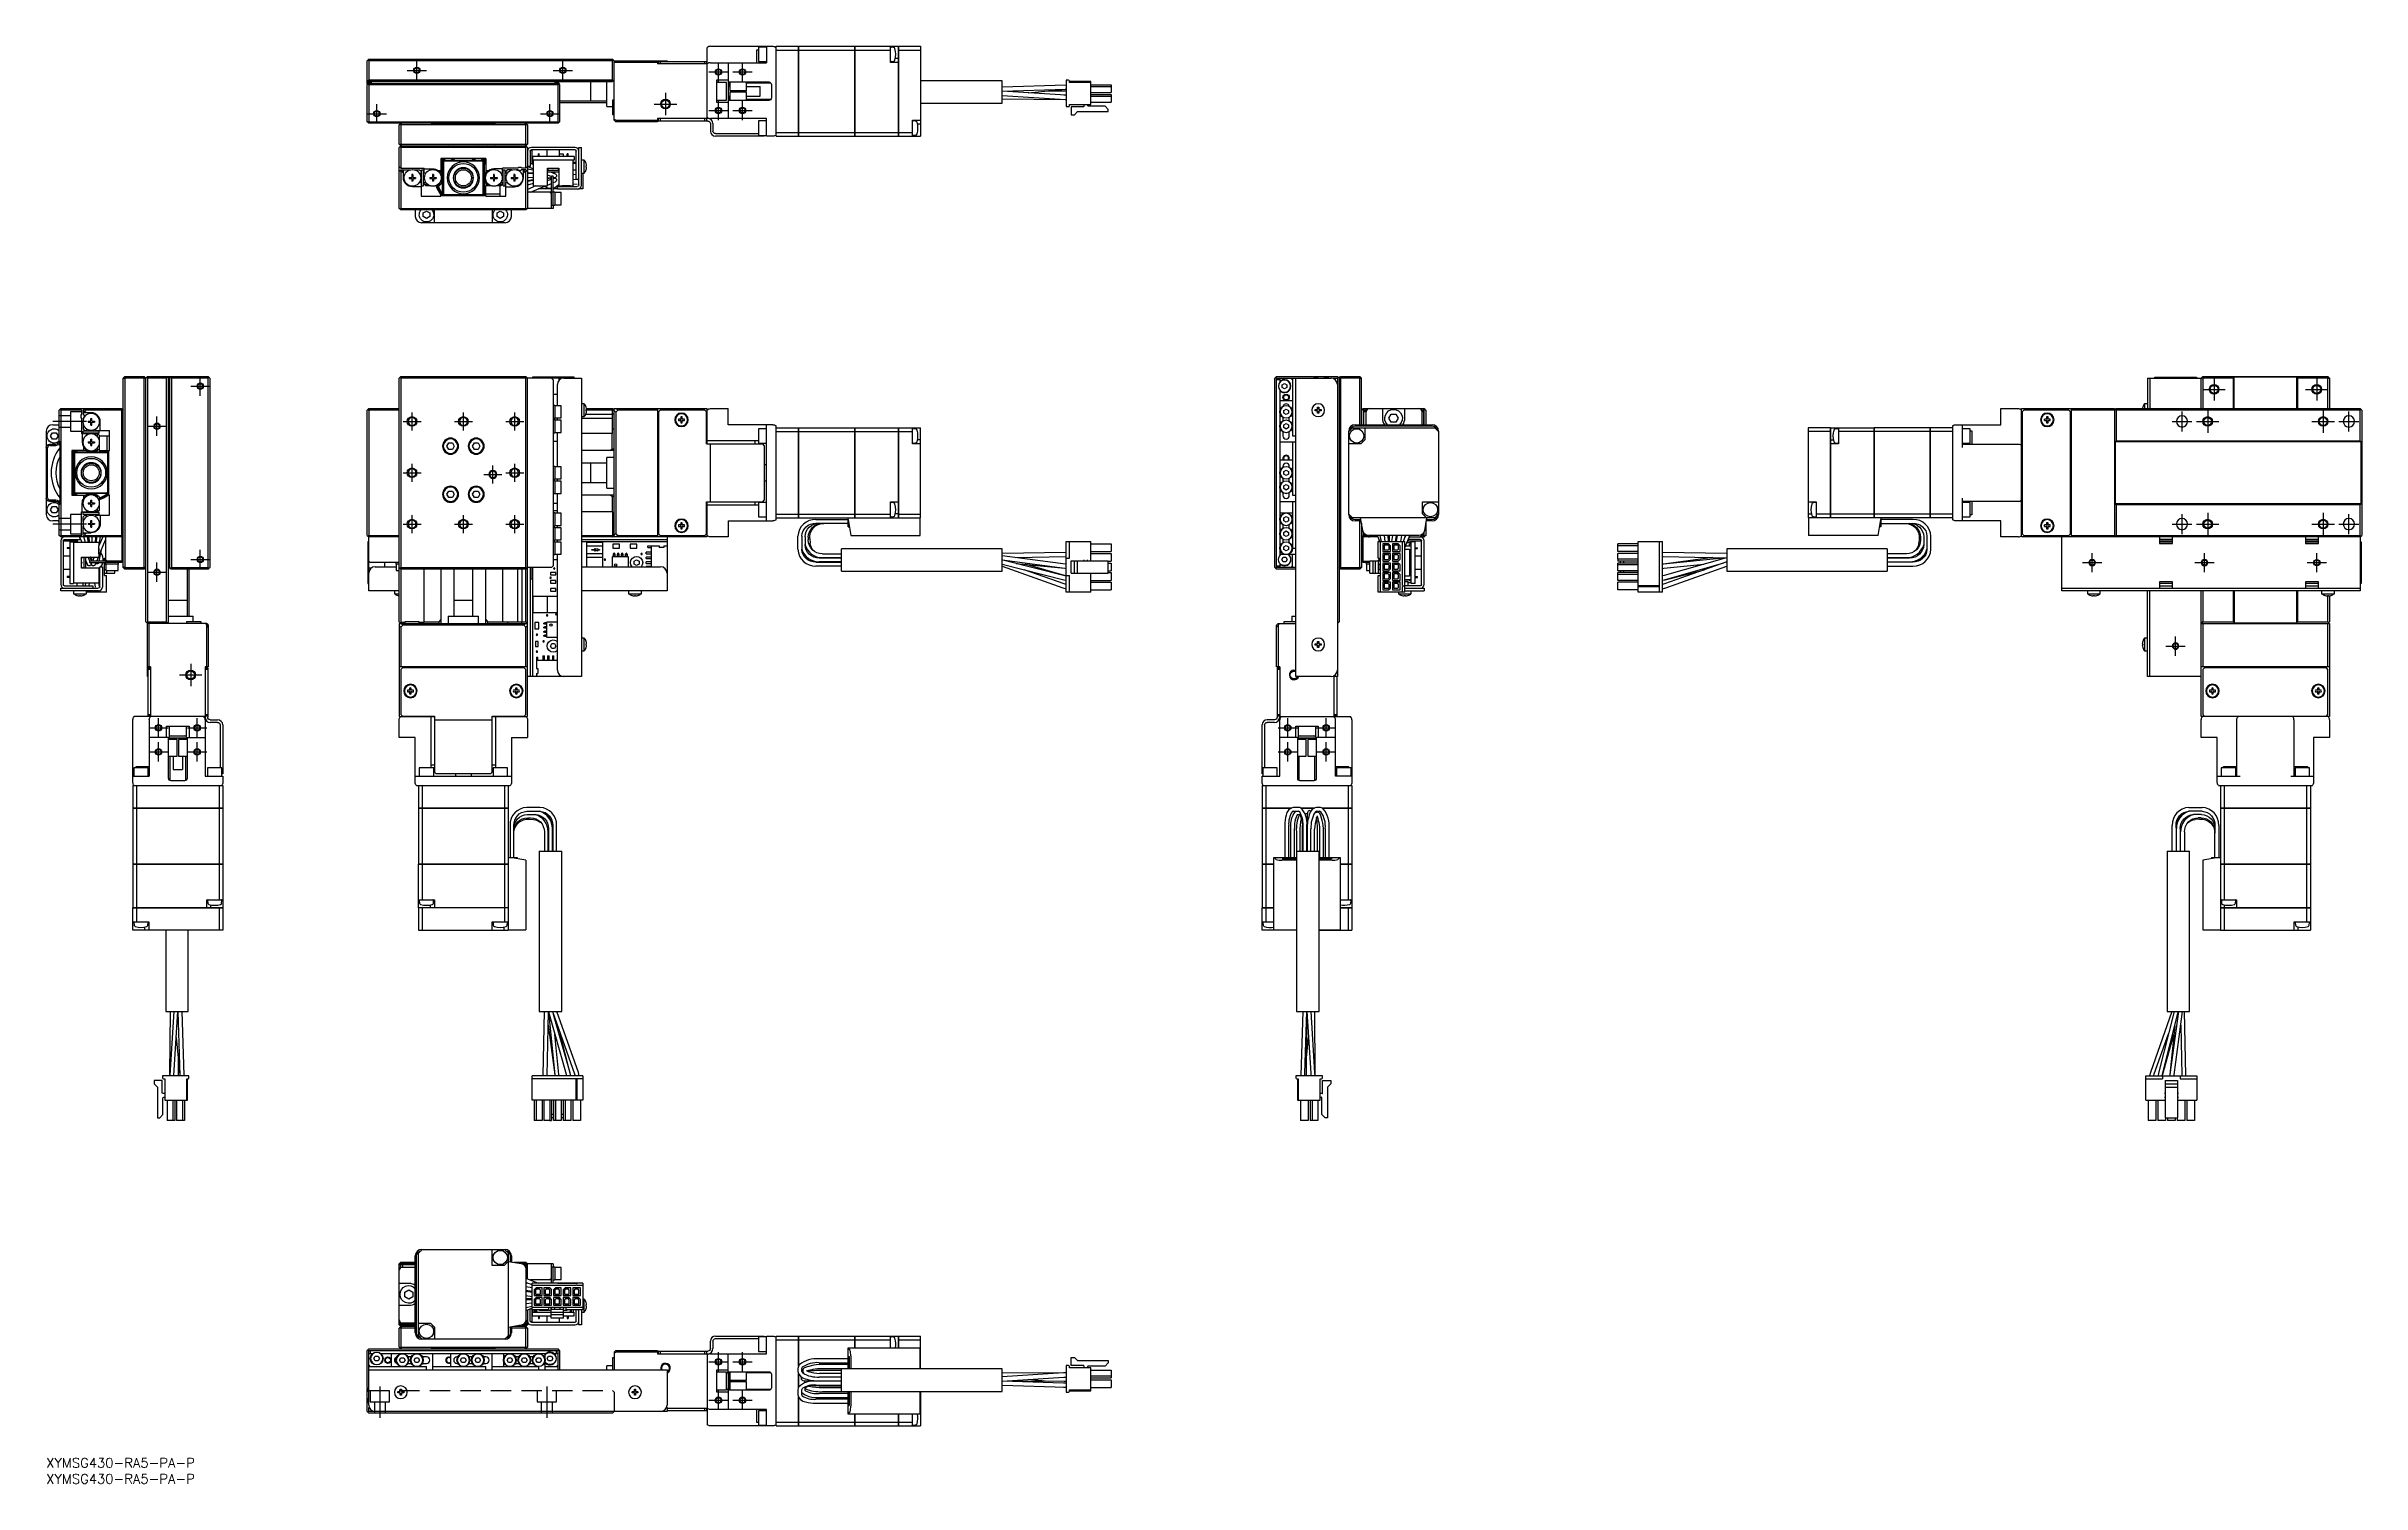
# Model space of a CAD drawing. Extents: x 0 to 722, y -8 to 440.
import ezdxf

# ---------------------------------------------------------------- set-up
doc = ezdxf.new("R2010")
doc.units = 0
doc.header["$LTSCALE"] = 0.5
doc.linetypes.add('CENTER', pattern=[50.8, 31.75, -6.35, 6.35, -6.35])
doc.linetypes.add('DASHED', pattern=[19.05, 12.7, -6.35])
for name, color, linetype in [('MSM_CENTER', 1, 'CENTER'), ('MSM_CONTINUOUS', 7, 'CONTINUOUS'), ('MSM_DASHED', 4, 'DASHED'), ('MSM_NARROW', 5, 'CONTINUOUS'), ('MSM_PART_NUMBER', 7, 'CONTINUOUS')]:
    doc.layers.add(name, color=color, linetype=linetype)
doc.styles.get("Standard").update_dxf_attribs({"font": 'txt.shx', "height": 1, "bigfont": 'bigfont.shx'})

msp = doc.modelspace()

# ---------------------------------------------------------------- texts
at = {"layer": 'MSM_PART_NUMBER'}
for p in [(0, -3), (0, -8)]:
    msp.add_text('XYMSG430-RA5-PA-P', height=3, dxfattribs=at).set_placement(p)

# ---------------------------------------------------------------- linework, layer by layer
at = {"layer": 'MSM_CENTER'}
for p, q in [((115.5, 429.5), (115.5, 435.5)), ((161, 429.5), (161, 435.5)), ((209.5, 429), (209.5, 435)), ((217, 429), (217, 435)), ((112.5, 432.5), (118.5, 432.5)), ((158, 432.5), (164, 432.5)), ((206.5, 432), (212.5, 432)), ((214, 432), (220, 432)), ((100, 419), (106, 419)), ((103, 416), (103, 422)), ((154, 419), (160, 419)), ((157, 416), (157, 422)), ((189.5, 422), (196.5, 422)), ((193, 425.5), (193, 418.5)), ((206.5, 420), (212.5, 420)), ((209.5, 417), (209.5, 423)), ((214, 420), (220, 420)), ((217, 417), (217, 423)), ((45, 334.07), (51, 334.07)), ((48, 331.07), (48, 337.07)), ((672.22, 333.07), (679.22, 333.07)), ((675.72, 336.57), (675.72, 329.57)), ((704.22, 333.07), (711.22, 333.07)), ((707.72, 336.57), (707.72, 329.57)), ((114, 320.27), (114, 325.87)), ((130, 320.27), (130, 325.87)), ((146, 320.27), (146, 325.87)), ((665.72, 319.97), (665.72, 326.17)), ((673.72, 326.57), (673.72, 319.57)), ((709.72, 326.57), (709.72, 319.57)), ((717.72, 319.97), (717.72, 326.17)), ((12.5, 323.07), (2, 323.07)), ((31.5, 321.57), (37.5, 321.57)), ((34.5, 318.57), (34.5, 324.57)), ((111.2, 323.07), (116.8, 323.07)), ((127.2, 323.07), (132.8, 323.07)), ((143.2, 323.07), (148.8, 323.07)), ((662.62, 323.07), (668.82, 323.07)), ((670.22, 323.07), (677.22, 323.07)), ((706.22, 323.07), (713.22, 323.07)), ((714.62, 323.07), (720.82, 323.07)), ((111.2, 307.07), (116.8, 307.07)), ((114, 304.27), (114, 309.87)), ((136.4, 306.57), (142, 306.57)), ((139.2, 303.77), (139.2, 309.37)), ((143.2, 307.07), (148.8, 307.07)), ((146, 304.27), (146, 309.87)), ((12.5, 291.07), (2, 291.07)), ((111.2, 291.07), (116.8, 291.07)), ((114, 288.27), (114, 293.87)), ((127.2, 291.07), (132.8, 291.07)), ((130, 288.27), (130, 293.87)), ((143.2, 291.07), (148.8, 291.07)), ((146, 288.27), (146, 293.87)), ((662.62, 291.07), (668.82, 291.07)), ((665.72, 287.97), (665.72, 294.17)), ((670.22, 291.07), (677.22, 291.07)), ((673.72, 294.57), (673.72, 287.57)), ((706.22, 291.07), (713.22, 291.07)), ((709.72, 294.57), (709.72, 287.57)), ((714.62, 291.07), (720.82, 291.07)), ((717.72, 287.97), (717.72, 294.17)), ((48, 277.07), (48, 283.07)), ((637.72, 276.07), (637.72, 282.07)), ((672.72, 276.07), (672.72, 282.07)), ((707.72, 276.07), (707.72, 282.07)), ((31.5, 276.07), (37.5, 276.07)), ((34.5, 273.07), (34.5, 279.07)), ((45, 280.07), (51, 280.07)), ((634.72, 279.07), (640.72, 279.07)), ((669.72, 279.07), (675.72, 279.07)), ((704.72, 279.07), (710.72, 279.07)), ((660.72, 253.07), (666.72, 253.07)), ((663.72, 250.07), (663.72, 256.07)), ((45, 247.57), (45, 240.57)), ((41.5, 244.07), (48.5, 244.07)), ((32, 227.57), (38, 227.57)), ((35, 224.57), (35, 230.57)), ((44, 227.57), (50, 227.57)), ((47, 224.57), (47, 230.57)), ((383.96, 227.57), (389.96, 227.57)), ((386.96, 224.57), (386.96, 230.57)), ((395.96, 227.57), (401.96, 227.57)), ((398.96, 224.57), (398.96, 230.57)), ((32, 220.07), (38, 220.07)), ((35, 217.07), (35, 223.07)), ((44, 220.07), (50, 220.07)), ((47, 217.07), (47, 223.07)), ((383.96, 220.07), (389.96, 220.07)), ((386.96, 217.07), (386.96, 223.07)), ((395.96, 220.07), (401.96, 220.07)), ((398.96, 217.07), (398.96, 223.07)), ((206.5, 30), (212.5, 30)), ((209.5, 27), (209.5, 33)), ((214, 30), (220, 30)), ((217, 27), (217, 33)), ((104, 22.3), (104, 12.5)), ((156, 22.3), (156, 12.5)), ((206.5, 18), (212.5, 18)), ((209.5, 15), (209.5, 21)), ((214, 18), (220, 18)), ((217, 15), (217, 21))]:
    msp.add_line(p, q, dxfattribs=at)
at = {"layer": 'MSM_CONTINUOUS'}
for p, q in [((100, 435.5), (100.5, 436)), ((100, 428.3), (100, 435.5)), ((100.25, 435.75), (100.5, 435.5)), ((100.5, 436), (176.5, 436)), ((100.5, 435.5), (100.5, 429.5)), ((176.5, 435.5), (100.5, 435.5)), ((177, 435.5), (176.5, 436)), ((176.5, 435.5), (176.75, 435.75)), ((176.5, 429.5), (176.5, 435.5)), ((177, 435.5), (193.5, 435.5)), ((177, 417), (177, 435.5)), ((190.5, 435), (177, 435)), ((190.5, 435.5), (190.5, 434.5)), ((206, 434.5), (190.5, 434.5)), ((190.8, 434.5), (190.8, 435.3)), ((190.8, 435.3), (205.8, 435.3)), ((191.3, 435.3), (191.3, 434.5)), ((193.5, 435.5), (193.5, 435.3)), ((205.3, 434.5), (205.3, 435.3)), ((205.8, 435.3), (205.8, 434.5)), ((206, 434.52), (206, 439.62)), ((206, 417.5), (206, 434.5)), ((207, 440), (226.5, 440)), ((207, 434.9), (224.5, 434.9)), ((212.5, 434.9), (212.5, 428.87)), ((221.5, 438.95), (222, 438.95)), ((221.5, 434.9), (221.5, 438.95)), ((222, 439.75), (222, 435.25)), ((224.5, 439.75), (222, 439.75)), ((222, 435.25), (224.5, 435.25)), ((224.5, 440), (224.5, 434.9)), ((227.5, 440), (234.49, 440)), ((227.5, 412), (227.5, 440)), ((227.5, 438.84), (234.49, 438.84)), ((234.49, 412), (234.49, 440)), ((234.5, 439.99), (234.49, 439.99)), ((234.5, 438.83), (234.49, 438.83)), ((234.5, 440), (251.99, 440)), ((234.5, 440), (234.5, 412)), ((234.5, 438.84), (251.99, 438.84)), ((251.99, 412), (251.99, 440)), ((252, 439.99), (251.99, 439.99)), ((252, 438.83), (251.99, 438.83)), ((252, 440), (265.6, 440)), ((252, 440), (252, 412)), ((252, 438.84), (263.1, 438.84)), ((263.1, 435), (263.1, 440)), ((265.6, 435), (263.1, 435)), ((264.08, 439.66), (263.32, 439.73)), ((263.32, 435.27), (264.08, 435.34)), ((265.6, 436.25), (264.67, 436.25)), ((265.6, 412), (265.6, 440)), ((265.6, 439.99), (265.61, 439.99)), ((265.6, 438.83), (265.61, 438.83)), ((265.61, 440), (272.5, 440)), ((265.61, 440), (265.61, 412)), ((265.61, 438.84), (272.5, 438.84)), ((272.5, 440), (272.5, 412)), ((100.5, 429.5), (100, 429)), ((176.5, 429), (100, 429)), ((100, 428.8), (101.4, 428.8)), ((100, 428), (100.5, 428.5)), ((100.1, 428.2), (100, 428.3)), ((100, 416.5), (100, 428)), ((100.1, 428.1), (100.1, 428.3)), ((100.25, 428.25), (100.5, 428)), ((101.1, 428.6), (100.4, 428.6)), ((100.5, 429.5), (176.5, 429.5)), ((100.5, 428.5), (159.5, 428.5)), ((159.5, 428), (100.5, 428)), ((100.5, 428), (100.5, 416.5)), ((101.4, 428.5), (101.4, 428.8)), ((158.6, 428.5), (158.6, 428.9)), ((176.4, 428.9), (158.6, 428.9)), ((159.6, 428.6), (158.9, 428.6)), ((159.5, 428.5), (160, 428)), ((159.5, 428), (159.75, 428.25)), ((159.5, 416.5), (159.5, 428)), ((159.9, 428.3), (159.9, 428.1)), ((160, 428), (160, 416.5)), ((169.7, 423), (169.7, 428.9)), ((174.7, 421.25), (174.7, 428.9)), ((176.4, 428.9), (177, 429.5)), ((176.75, 429.25), (176.5, 429.5)), ((209, 429.5), (212.5, 429.5)), ((209, 422.5), (209, 429.5)), ((212, 428.75), (209, 428.75)), ((212, 423.25), (212, 428.75)), ((212.5, 428.87), (212.59, 428.87)), ((212.51, 428.85), (212.59, 428.87)), ((212.6, 423.12), (212.6, 428.87)), ((212.8, 428.5), (212.6, 428.3)), ((212.6, 427.13), (212.8, 427.5)), ((212.8, 428.9), (225.2, 428.9)), ((212.8, 428.5), (212.8, 427.5)), ((213.1, 428.5), (212.8, 428.5)), ((212.8, 427.5), (213.1, 427.5)), ((213.1, 428.9), (213.1, 426.25)), ((213.1, 426.25), (218.3, 426.25)), ((218.3, 426.25), (218.3, 428.9)), ((225.89, 428.5), (218.3, 428.5)), ((218.3, 427.5), (222.5, 427.5)), ((222.5, 424.5), (222.5, 427.5)), ((226, 428.1), (226, 423.9)), ((297.9, 429.23), (272.5, 429.23)), ((297.9, 422.23), (297.9, 429.23)), ((317.78, 427.94), (297.9, 427.3)), ((297.9, 426), (317.82, 426.64)), ((317.77, 424.76), (297.91, 426)), ((306.05, 425.49), (317.62, 426.62)), ((312.38, 426.11), (317.23, 426.14)), ((317.23, 426.14), (317.9, 426.15)), ((317.62, 426.62), (317.9, 426.64)), ((317.9, 427.95), (317.78, 427.94)), ((317.82, 426.64), (317.9, 426.65)), ((317.9, 429.47), (317.9, 421.19)), ((318.62, 429.47), (317.9, 429.47)), ((318.92, 428.76), (318.92, 429.17)), ((325.55, 429.01), (318.92, 429.01)), ((325.55, 428.76), (318.92, 428.76)), ((325.55, 421.9), (325.55, 429.01)), ((325.55, 428.03), (331.9, 428.03)), ((325.55, 427.43), (331.9, 427.43)), ((331.9, 428.03), (331.9, 425.63)), ((160, 423), (174.7, 423)), ((160, 422.5), (174.7, 422.5)), ((174.7, 421.25), (176.5, 421.25)), ((176.5, 423.25), (176.5, 418.75)), ((177, 423.25), (176.5, 423.25)), ((176.5, 418.75), (177, 418.75)), ((209, 423.25), (212, 423.25)), ((212.5, 422.5), (209, 422.5)), ((212.59, 423.13), (212.5, 423.16)), ((212.5, 423.13), (212.5, 417.5)), ((212.5, 423.13), (212.59, 423.13)), ((212.8, 424.5), (212.6, 424.86)), ((212.6, 423.7), (212.8, 423.5)), ((212.8, 424.5), (212.8, 423.5)), ((212.8, 424.5), (213.1, 424.5)), ((212.8, 423.5), (213.1, 423.5)), ((225.2, 423.1), (212.8, 423.1)), ((213.1, 425.75), (213.1, 423.1)), ((218.3, 425.75), (213.1, 425.75)), ((218.3, 423.1), (218.3, 425.75)), ((218.3, 424.5), (222.5, 424.5)), ((218.3, 423.5), (225.89, 423.5)), ((272.5, 422.23), (297.9, 422.23)), ((297.9, 424.7), (317.69, 423.46)), ((297.9, 423.6), (317.57, 423.45)), ((317.9, 424.76), (317.12, 424.8)), ((317.57, 423.45), (317.9, 423.45)), ((317.69, 423.46), (317.9, 423.45)), ((317.9, 424.75), (317.77, 424.76)), ((317.9, 421.19), (318.62, 421.19)), ((318.92, 421.9), (325.55, 421.9)), ((318.92, 421.49), (318.92, 421.9)), ((319.45, 421.15), (319.45, 418.62)), ((323.3, 421.15), (319.45, 421.15)), ((319.45, 418.62), (320.45, 418.62)), ((320.45, 418.62), (321.47, 419.64)), ((321.47, 419.64), (331.01, 419.64)), ((323.45, 421.9), (323.45, 421.3)), ((324.6, 421.62), (324.6, 421.9)), ((330.01, 421.34), (324.88, 421.34)), ((325.55, 425.63), (331.9, 425.63)), ((325.55, 425.03), (331.9, 425.03)), ((325.55, 424.43), (331.9, 424.43)), ((325.55, 422.63), (331.9, 422.63)), ((331.01, 420.34), (330.01, 421.34)), ((331.01, 419.64), (331.01, 420.34)), ((331.9, 425.03), (331.9, 422.63)), ((100.5, 416), (100, 416.5)), ((100.5, 416.5), (100.25, 416.25)), ((100.5, 416.5), (159.5, 416.5)), ((159.5, 416), (100.5, 416)), ((110, 415.5), (110.5, 416)), ((150, 415.5), (110, 415.5)), ((110, 409.5), (110, 415.5)), ((110.5, 415.5), (110.7, 416)), ((110.5, 415.5), (110.5, 409.5)), ((120.3, 415.7), (120, 416)), ((120.3, 415.7), (139.7, 415.7)), ((140, 416), (139.7, 415.7)), ((149.29, 416), (149.5, 415.5)), ((150, 415.5), (149.5, 416)), ((149.5, 409.5), (149.5, 415.5)), ((150, 415.5), (150, 409.5)), ((159.75, 416.25), (159.5, 416.5)), ((159.5, 416), (160, 416.5)), ((177, 417.31), (177.61, 417)), ((177.5, 416.5), (177, 417)), ((190.5, 416.5), (177.5, 416.5)), ((177.61, 417), (190.5, 417)), ((177.61, 417), (178.11, 416.5)), ((206.2, 417.5), (190.5, 417.5)), ((190.5, 417.5), (190.5, 416.5)), ((190.8, 416.7), (190.8, 417.5)), ((206.2, 416.7), (190.8, 416.7)), ((191.3, 417.5), (191.3, 416.7)), ((205.3, 416.7), (205.3, 417.5)), ((205.8, 417.5), (205.8, 416.7)), ((224.5, 417.5), (207, 417.5)), ((207, 415.9), (207, 413.6)), ((207.8, 415.9), (207.8, 413.6)), ((208.6, 412.8), (222, 412.8)), ((223.8, 412), (208.6, 412)), ((222, 416.75), (222, 412.25)), ((224.5, 416.75), (222, 416.75)), ((222, 412.25), (224.5, 412.25)), ((223.3, 412), (223.3, 412.25)), ((223.8, 412.25), (223.8, 412)), ((224.5, 412), (224.5, 417.5)), ((226.5, 412), (224.5, 412)), ((227.5, 413.15), (234.49, 413.15)), ((227.5, 412), (234.49, 412)), ((234.5, 413.16), (234.49, 413.16)), ((234.5, 412.01), (234.49, 412.01)), ((234.5, 413.15), (251.99, 413.15)), ((234.5, 412), (251.99, 412)), ((252, 413.16), (251.99, 413.16)), ((252, 412.01), (251.99, 412.01)), ((252, 413.15), (265.6, 413.15)), ((252, 412), (265.6, 412)), ((265.6, 413.16), (265.61, 413.16)), ((265.6, 412.01), (265.61, 412.01)), ((265.61, 413.15), (270, 413.15)), ((265.61, 412), (272.5, 412)), ((270, 417), (272.5, 417)), ((270, 412), (270, 417)), ((270.97, 416.66), (270.21, 416.73)), ((270.21, 412.27), (270.97, 412.34)), ((272.5, 415.75), (271.56, 415.75)), ((110, 409.5), (150, 409.5)), ((110, 409.5), (110.5, 409)), ((110, 408.5), (110.5, 409)), ((110, 389.5), (110, 408.5)), ((110.25, 408.75), (110.5, 408.5)), ((110.7, 409), (110.5, 409.5)), ((110.5, 409), (149.5, 409)), ((110.5, 408.5), (110.5, 402)), ((149.5, 408.5), (110.5, 408.5)), ((120, 409), (120.3, 408.7)), ((120.3, 408.7), (139.7, 408.7)), ((137, 405), (123, 405)), ((123, 405), (123, 399.71)), ((123.5, 403.7), (124.3, 404.5)), ((136, 404.2), (124, 404.2)), ((124.3, 404.5), (135.7, 404.5)), ((135.7, 404.5), (136.5, 403.7)), ((137, 405), (137, 399.71)), ((139.7, 408.7), (140, 409)), ((149.29, 409), (149.5, 409.5)), ((149.5, 409), (150, 409.5)), ((149.5, 409), (150, 408.5)), ((149.5, 408.5), (149.75, 408.75)), ((149.5, 402), (149.5, 408.5)), ((150, 408.5), (150, 389.5)), ((150.8, 407.3), (150.8, 402.5)), ((151.3, 407.5), (150.85, 407.5)), ((164.8, 408.5), (151.2, 408.5)), ((164.8, 407.7), (151.2, 407.7)), ((151.3, 407.5), (151.3, 403.5)), ((164.5, 405.7), (151.5, 405.7)), ((151.5, 405.7), (151.5, 404.5)), ((164.5, 404.5), (151.5, 404.5)), ((151.75, 404.5), (151.75, 396.5)), ((153.37, 405.7), (153.37, 406.5)), ((153.62, 406.5), (153.37, 406.5)), ((153.62, 405.7), (153.62, 406.5)), ((156, 407.7), (156, 405.7)), ((160, 405.7), (160, 407.7)), ((161.25, 406.38), (160, 406.38)), ((161.25, 405.7), (161.25, 406.38)), ((162.62, 406.5), (162.37, 406.5)), ((162.37, 405.7), (162.37, 406.5)), ((162.62, 405.7), (162.62, 406.5)), ((164.25, 396.5), (164.25, 404.5)), ((164.5, 405.7), (164.5, 404.5)), ((165.2, 398.5), (165.2, 407.3)), ((166, 408.5), (166.8, 408.5)), ((166, 396.8), (166, 408.5)), ((166.8, 396.7), (166.8, 408.5)), ((167.7, 404.5), (166.8, 404.5)), ((167.7, 400.5), (167.7, 404.5)), ((110.5, 402), (110, 402.5)), ((110, 401), (110.5, 401.5)), ((110.25, 401.25), (110.5, 401)), ((110.5, 402), (117.8, 402)), ((110.5, 401.5), (113.38, 401.5)), ((110.5, 401), (110.5, 389.5)), ((110.8, 401), (110.5, 401)), ((111.3, 401.35), (110.8, 401)), ((110.8, 401), (111.3, 400.5)), ((111.3, 399), (111.3, 401.5)), ((113.1, 399.14), (113.1, 398.85)), ((113.1, 399.14), (113.89, 399.14)), ((113.1, 398.85), (113.89, 398.85)), ((113.63, 399.14), (113.63, 398.85)), ((114.24, 400), (113.95, 400)), ((113.95, 400), (113.95, 399.2)), ((113.95, 399.47), (114.24, 399.47)), ((113.95, 398.79), (113.95, 398)), ((113.95, 398.53), (114.24, 398.53)), ((114.24, 398), (113.95, 398)), ((114.24, 400), (114.24, 399.2)), ((114.24, 398.79), (114.24, 398)), ((114.3, 399.14), (115.1, 399.14)), ((114.3, 398.85), (115.1, 398.85)), ((114.57, 398.85), (114.57, 399.14)), ((114.81, 401.5), (116.3, 401.5)), ((115.1, 399.14), (115.1, 398.85)), ((116.8, 401), (116.3, 401.5)), ((116.47, 397.67), (116.8, 397.48)), ((116.8, 400.51), (116.71, 400.46)), ((116.8, 401), (116.8, 400.51)), ((116.8, 397.48), (116.8, 393.3)), ((117, 396.5), (117, 401.5)), ((117, 401.5), (117.6, 401.5)), ((117.6, 396.5), (117.6, 401.5)), ((117.8, 400.54), (117.8, 402)), ((117.8, 401.8), (120.5, 401.8)), ((117.94, 400.46), (117.8, 400.54)), ((117.8, 397.45), (118.17, 397.67)), ((117.8, 397), (117.8, 397.45)), ((117.8, 397), (118.84, 397)), ((118.3, 396.5), (117.8, 397)), ((119.5, 399.14), (119.5, 398.85)), ((119.5, 399.14), (120.29, 399.14)), ((119.5, 398.85), (120.29, 398.85)), ((120.03, 399.14), (120.03, 398.85)), ((120.64, 400), (120.35, 400)), ((120.35, 400), (120.35, 399.2)), ((120.35, 399.47), (120.64, 399.47)), ((120.35, 398.79), (120.35, 398)), ((120.35, 398.53), (120.64, 398.53)), ((120.64, 398), (120.35, 398)), ((120.64, 400), (120.64, 399.2)), ((120.64, 398.79), (120.64, 398)), ((120.7, 399.14), (121.5, 399.14)), ((120.7, 398.85), (121.5, 398.85)), ((120.97, 398.85), (120.97, 399.14)), ((121.5, 399.14), (121.5, 398.85)), ((122.09, 401.3), (123, 401.3)), ((122.16, 397), (123, 397)), ((123, 397), (122.5, 396.5)), ((123, 400.8), (122.64, 400.8)), ((123, 398.28), (123, 397)), ((123.5, 394.3), (123.5, 403.7)), ((123.8, 404), (123.8, 394)), ((127.13, 400.31), (127.2, 400.37)), ((127.2, 397.62), (127.13, 397.69)), ((127.2, 400.44), (127.2, 400.37)), ((127.2, 397.62), (127.2, 397.56)), ((128.94, 401.96), (128.93, 401.96)), ((136.2, 394), (136.2, 404)), ((136.5, 403.7), (136.5, 394.3)), ((137, 401.3), (137.9, 401.3)), ((137.35, 400.8), (137, 400.8)), ((137, 398.28), (137, 397)), ((137, 397), (137.84, 397)), ((137.5, 396.5), (137, 397)), ((138.5, 399.14), (138.5, 398.85)), ((138.5, 399.14), (139.29, 399.14)), ((138.5, 398.85), (139.29, 398.85)), ((139.03, 399.14), (139.03, 398.85)), ((139.64, 400), (139.35, 400)), ((139.35, 400), (139.35, 399.2)), ((139.35, 399.47), (139.64, 399.47)), ((139.35, 398.79), (139.35, 398)), ((139.35, 398.53), (139.64, 398.53)), ((139.64, 398), (139.35, 398)), ((142.2, 401.8), (139.5, 401.8)), ((139.64, 400), (139.64, 399.2)), ((139.64, 398.79), (139.64, 398)), ((139.7, 399.14), (140.5, 399.14)), ((139.7, 398.85), (140.5, 398.85)), ((139.97, 398.85), (139.97, 399.14)), ((140.5, 399.14), (140.5, 398.85)), ((141.16, 397), (142.2, 397)), ((142.2, 397), (141.7, 396.5)), ((141.82, 397.67), (142.2, 397.45)), ((142.2, 400.54), (142.06, 400.46)), ((146.94, 402), (142.2, 402)), ((142.2, 400.54), (142.2, 402)), ((142.2, 397), (142.2, 397.45)), ((142.4, 396.5), (142.4, 401.5)), ((142.4, 401.5), (143, 401.5)), ((143, 396.5), (143, 401.5)), ((143.7, 401.5), (143.2, 401)), ((143.2, 401), (143.2, 400.51)), ((143.29, 400.46), (143.2, 400.51)), ((143.2, 397.48), (143.52, 397.67)), ((143.2, 393.3), (143.2, 397.48)), ((145.18, 401.5), (143.7, 401.5)), ((144.9, 399.14), (144.9, 398.85)), ((144.9, 399.14), (145.69, 399.14)), ((144.9, 398.85), (145.69, 398.85)), ((145.43, 399.14), (145.43, 398.85)), ((146.04, 400), (145.75, 400)), ((145.75, 400), (145.75, 399.2)), ((145.75, 399.47), (146.04, 399.47)), ((145.75, 398.79), (145.75, 398)), ((145.75, 398.53), (146.04, 398.53)), ((146.04, 398), (145.75, 398)), ((146.04, 400), (146.04, 399.2)), ((146.04, 398.79), (146.04, 398)), ((146.1, 399.14), (146.9, 399.14)), ((146.1, 398.85), (146.9, 398.85)), ((146.37, 398.85), (146.37, 399.14)), ((146.94, 401.5), (146.61, 401.5)), ((146.9, 399.14), (146.9, 398.85)), ((149.5, 402), (148.26, 402)), ((149.5, 401.5), (148.26, 401.5)), ((148.7, 399), (148.7, 401.5)), ((149.2, 401), (148.7, 401.35)), ((148.7, 400.5), (149.2, 401)), ((149.5, 401), (149.2, 401)), ((150, 402.5), (149.5, 402)), ((150, 401), (149.5, 401.5)), ((149.5, 401), (149.75, 401.25)), ((149.5, 389.5), (149.5, 401)), ((150.8, 402.5), (150, 402.5)), ((150, 401.83), (151.75, 401.45)), ((150, 400.69), (151.75, 400.54)), ((151.75, 400.36), (150, 400.4)), ((150, 399.2), (151.75, 399.16)), ((150, 398.2), (151.75, 398.45)), ((151.75, 398.17), (150, 397.84)), ((151.75, 397.25), (150, 396.69)), ((150.2, 402.5), (151.75, 401.84)), ((150.8, 403.5), (151.3, 403.5)), ((151.75, 403.15), (150.92, 403.5)), ((151.4, 403.3), (151.4, 403.81)), ((151.75, 403.81), (151.4, 403.81)), ((151.4, 400.37), (151.4, 400.57)), ((151.4, 398.11), (151.4, 398.4)), ((156.25, 402), (159.75, 402)), ((156.25, 396.5), (156.25, 402)), ((159.75, 401.3), (156.25, 401.3)), ((159.75, 400.8), (156.25, 400.8)), ((156.25, 399.93), (157.5, 399.4)), ((156.25, 399.07), (157.14, 399.05)), ((156.96, 398.92), (156.25, 398.69)), ((157.5, 398.6), (156.25, 398.07)), ((156.25, 396.76), (157.5, 397.29)), ((158.68, 400.2), (157.28, 400.8)), ((158, 399.5), (157.5, 399.5)), ((157.5, 389.5), (157.5, 399.5)), ((158, 390.5), (158, 399.5)), ((158, 399.19), (158.21, 399.1)), ((158.21, 398.9), (158, 398.81)), ((158, 397.51), (158.68, 397.8)), ((159.75, 402), (159.75, 396.5)), ((165.2, 403.81), (164.25, 403.81)), ((165.2, 403.5), (164.25, 403.5)), ((165.2, 401.5), (164.25, 401.33)), ((164.25, 401.5), (165.2, 401.5)), ((164.25, 400.01), (165.2, 400.18)), ((165.61, 398.35), (164.25, 398.47)), ((164.25, 397.17), (165.49, 397.05)), ((166, 398.5), (165.2, 398.5)), ((166.8, 400.5), (167.7, 400.5)), ((167.25, 400.5), (167.25, 395.53)), ((168.25, 403.43), (168.25, 403.45)), ((168.25, 402.7), (168.39, 402.7)), ((168.25, 402.3), (168.25, 402.7)), ((168.39, 402.3), (168.25, 402.3)), ((168.25, 401.55), (168.25, 401.57)), ((116.8, 396.2), (114.1, 396.2)), ((116.8, 393.3), (123, 393.3)), ((117, 396.5), (117.6, 396.5)), ((119.78, 396.5), (118.3, 396.5)), ((122.5, 396.5), (121.21, 396.5)), ((123, 393.3), (123, 393.5)), ((123, 393.5), (137, 393.5)), ((123.8, 394), (123.5, 394.3)), ((123.8, 394), (124, 393.8)), ((124, 393.8), (136, 393.8)), ((124.3, 393.5), (124, 393.8)), ((126.83, 395.8), (127.02, 395.8)), ((127.25, 395.57), (127.02, 395.8)), ((127.25, 395.57), (127.08, 395.57)), ((127.25, 395.44), (127.25, 395.57)), ((127.25, 395.44), (127.25, 395.44)), ((128.93, 396.03), (128.93, 396.03)), ((132.97, 395.8), (132.75, 395.57)), ((132.92, 395.57), (132.75, 395.57)), ((132.75, 395.57), (132.75, 395.44)), ((132.75, 395.44), (132.75, 395.44)), ((132.97, 395.8), (133.16, 395.8)), ((136, 393.8), (135.7, 393.5)), ((136, 393.8), (136.2, 394)), ((136.5, 394.3), (136.2, 394)), ((138.78, 396.5), (136.95, 396.5)), ((136.95, 396.5), (136.95, 393.5)), ((136.95, 394), (141.45, 394)), ((137, 393.5), (137, 393.3)), ((137, 393.3), (143.2, 393.3)), ((141.7, 396.5), (140.21, 396.5)), ((141.45, 393.3), (141.45, 396.5)), ((142.4, 396.5), (143, 396.5)), ((143.2, 396.2), (145.9, 396.2)), ((152.56, 396.5), (150, 395.41)), ((150, 395.43), (150.13, 395.47)), ((158.5, 394.5), (150, 394.5)), ((150.92, 394.5), (155.63, 396.5)), ((151.75, 396.5), (156.25, 396.5)), ((157.5, 395.53), (153.35, 395.53)), ((157, 394.5), (157.5, 394)), ((157.5, 390.5), (158.5, 390.5)), ((159.3, 395.53), (158, 395.53)), ((158, 390.5), (158, 389.5)), ((158.5, 394.5), (158.5, 390.5)), ((158.5, 394.5), (158.5, 390.5)), ((160.5, 394.4), (158.5, 394.4)), ((158.5, 390.6), (160.5, 390.6)), ((159.3, 395.5), (159.3, 396.3)), ((159.3, 396.3), (165.5, 396.3)), ((165.6, 395.5), (159.3, 395.5)), ((159.75, 396.5), (160.75, 396.5)), ((160.5, 390.6), (160.5, 394.4)), ((160.75, 396.6), (163.25, 396.6)), ((160.75, 396.5), (160.75, 396.6)), ((161.55, 396.6), (161.55, 396.5)), ((161.55, 396.5), (162.45, 396.5)), ((161.92, 396.6), (161.92, 396.5)), ((162.07, 396.6), (162.07, 396.5)), ((162.45, 396.6), (162.45, 396.5)), ((163.25, 396.5), (163.25, 396.6)), ((163.25, 396.5), (164.25, 396.5)), ((167.25, 395.53), (165.87, 395.53)), ((110.5, 389), (110, 389.5)), ((110.5, 389.5), (110.25, 389.25)), ((110.5, 389.5), (149.5, 389.5)), ((149.5, 389), (110.5, 389)), ((115, 389), (115, 387)), ((121, 385), (117, 385)), ((117.5, 388.08), (118.5, 388.65)), ((117.5, 386.92), (117.5, 388.08)), ((118.5, 386.34), (117.5, 386.92)), ((118.5, 388.65), (119.5, 388.08)), ((119.5, 386.92), (118.5, 386.34)), ((119.5, 388.08), (119.5, 386.92)), ((121, 385), (121, 389)), ((139, 385), (121, 385)), ((139, 389), (139, 385)), ((143, 385), (139, 385)), ((140.5, 388.08), (141.5, 388.65)), ((140.5, 386.92), (140.5, 388.08)), ((141.5, 386.34), (140.5, 386.92)), ((141.5, 388.65), (142.5, 388.08)), ((142.5, 386.92), (141.5, 386.34)), ((142.5, 388.08), (142.5, 386.92)), ((145.7, 389), (145, 388.88)), ((145, 387), (145, 389)), ((149.75, 389.25), (149.5, 389.5)), ((150, 389.5), (149.5, 389)), ((158, 389.5), (150, 389.5)), ((24.5, 337.07), (24, 336.57)), ((24.5, 336.57), (24, 336.36)), ((24, 277.57), (24, 336.57)), ((24.5, 337.07), (30.5, 337.07)), ((24.5, 337.07), (24.5, 277.07)), ((30.5, 336.57), (24.5, 336.57)), ((30.5, 277.07), (30.5, 337.07)), ((31, 336.57), (30.5, 337.07)), ((30.5, 336.57), (31, 336.36)), ((31.5, 337.07), (31, 336.57)), ((31, 260.57), (31, 336.57)), ((31.5, 336.57), (31.25, 336.82)), ((31.5, 337.07), (38.7, 337.07)), ((31.5, 336.57), (31.5, 260.57)), ((37.5, 336.57), (31.5, 336.57)), ((38, 337.07), (37.5, 336.57)), ((37.5, 260.57), (37.5, 336.57)), ((38, 337.07), (38, 260.47)), ((38.2, 337.07), (38.2, 335.67)), ((38.5, 335.67), (38.2, 335.67)), ((38.4, 336.67), (38.4, 335.97)), ((38.5, 336.57), (39, 337.07)), ((38.5, 277.57), (38.5, 336.57)), ((38.7, 337.07), (38.8, 336.97)), ((38.7, 336.97), (38.9, 336.97)), ((39, 336.57), (38.75, 336.82)), ((39, 337.07), (50.5, 337.07)), ((50.5, 336.57), (39, 336.57)), ((39, 336.57), (39, 277.57)), ((50.5, 337.07), (51, 336.57)), ((50.75, 336.82), (50.5, 336.57)), ((50.5, 277.57), (50.5, 336.57)), ((51, 336.57), (51, 277.57)), ((110.5, 337.07), (110, 336.57)), ((110, 260.57), (110, 336.57)), ((110.5, 336.57), (110.25, 336.82)), ((110.5, 337.07), (149.5, 337.07)), ((149.5, 336.57), (110.5, 336.57)), ((110.5, 336.57), (110.5, 277.57)), ((150, 336.57), (149.5, 337.07)), ((149.75, 336.82), (149.5, 336.57)), ((149.5, 277.57), (149.5, 336.57)), ((160.75, 336.57), (150, 336.57)), ((150, 231.07), (150, 336.57)), ((164.5, 336.87), (151.5, 336.87)), ((151.5, 336.87), (151.5, 336.57)), ((158, 336.07), (157.5, 336.57)), ((158, 336.07), (158, 278.07)), ((159.3, 327.97), (159.3, 334.57)), ((159.75, 336.57), (159.75, 335.83)), ((160.75, 336.49), (160.75, 336.57)), ((161.3, 336.57), (166.8, 336.57)), ((164.5, 336.57), (164.5, 336.87)), ((166.8, 336.57), (166.8, 243.57)), ((383.46, 337.07), (382.96, 336.57)), ((382.96, 277.57), (382.96, 336.57)), ((383.46, 336.57), (383.21, 336.82)), ((383.46, 337.07), (394.96, 337.07)), ((383.46, 336.57), (400.46, 336.57)), ((383.46, 277.57), (383.46, 336.57)), ((384.46, 336.07), (383.46, 336.07)), ((384.46, 336.57), (384.46, 335.39)), ((384.46, 332.75), (384.46, 281.39)), ((385.21, 334.5), (385.96, 334.94)), ((385.21, 333.64), (385.21, 334.5)), ((385.96, 333.2), (385.21, 333.64)), ((385.96, 334.94), (386.71, 334.5)), ((386.71, 333.64), (385.96, 333.2)), ((386.71, 334.5), (386.71, 333.64)), ((387.96, 336.57), (388.46, 336.07)), ((388.46, 336.57), (388.46, 318.57)), ((389.46, 243.57), (389.46, 336.57)), ((394.96, 337.07), (395.46, 336.57)), ((395.21, 336.82), (394.96, 336.57)), ((395.06, 336.97), (395.26, 336.97)), ((395.16, 336.97), (395.26, 337.07)), ((395.26, 337.07), (402.46, 337.07)), ((395.56, 336.57), (395.56, 336.67)), ((395.76, 337.07), (395.76, 336.57)), ((395.96, 336.57), (395.96, 337.07)), ((396.46, 336.57), (395.96, 337.07)), ((398.46, 336.57), (398.46, 336.87)), ((399.66, 336.87), (398.46, 336.87)), ((399.66, 336.57), (399.66, 336.87)), ((401.26, 336.57), (402.46, 336.57)), ((402.46, 337.07), (402.96, 336.57)), ((402.71, 336.82), (402.46, 336.57)), ((402.46, 336.57), (402.46, 243.57)), ((402.96, 336.57), (403.46, 337.07)), ((402.96, 336.36), (403.46, 336.57)), ((402.96, 336.57), (402.96, 260.57)), ((403.46, 337.07), (403.46, 277.07)), ((403.46, 337.07), (409.46, 337.07)), ((409.46, 336.57), (403.46, 336.57)), ((409.96, 336.57), (409.46, 337.07)), ((409.46, 322.07), (409.46, 337.07)), ((409.46, 336.57), (409.96, 336.36)), ((409.96, 322.07), (409.96, 336.57)), ((654.92, 336.57), (654.92, 327.07)), ((654.92, 336.57), (671.72, 336.57)), ((655.72, 336.57), (655.72, 327.07)), ((657.22, 336.57), (657.22, 336.87)), ((657.22, 336.87), (670.22, 336.87)), ((670.22, 336.87), (670.22, 336.57)), ((671.72, 336.57), (672.22, 337.07)), ((671.72, 327.07), (671.72, 336.57)), ((671.72, 336.57), (672.22, 336.36)), ((672.43, 336.57), (672.22, 337.07)), ((672.22, 337.07), (711.22, 337.07)), ((672.43, 336.57), (672.22, 336.36)), ((672.22, 336.36), (672.22, 327.07)), ((681.72, 336.57), (672.43, 336.57)), ((681.72, 336.57), (682.02, 336.87)), ((681.72, 327.07), (681.72, 336.57)), ((682.02, 327.07), (682.02, 336.87)), ((701.42, 336.87), (682.02, 336.87)), ((701.42, 336.87), (701.72, 336.57)), ((701.42, 336.87), (701.42, 327.07)), ((711.02, 336.57), (701.72, 336.57)), ((701.72, 336.57), (701.72, 327.07)), ((711.22, 337.07), (711.02, 336.57)), ((711.22, 336.36), (711.02, 336.57)), ((711.22, 337.07), (711.72, 336.57)), ((711.72, 336.57), (711.22, 336.36)), ((711.22, 327.07), (711.22, 336.36)), ((711.72, 336.57), (711.72, 327.07)), ((4, 326.57), (4.25, 326.82)), ((4, 317.07), (4, 326.57)), ((4.25, 326.82), (4.5, 327.07)), ((4.5, 326.57), (4.25, 326.82)), ((4.5, 327.07), (23.5, 327.07)), ((4.5, 326.57), (4.5, 287.57)), ((11, 326.57), (4.5, 326.57)), ((10.5, 327.07), (11, 326.57)), ((11, 326.57), (11, 325.33)), ((12, 327.07), (11.5, 326.57)), ((11.5, 326.57), (11.5, 325.33)), ((14, 325.77), (11.5, 325.77)), ((12, 326.27), (11.65, 325.77)), ((12, 326.57), (11.75, 326.82)), ((12, 326.57), (12, 326.27)), ((23.5, 326.57), (12, 326.57)), ((12.5, 325.77), (12, 326.27)), ((23.5, 327.07), (24, 326.57)), ((23.75, 326.82), (23.5, 326.57)), ((23.5, 287.57), (23.5, 326.57)), ((100.5, 327.07), (100, 326.57)), ((100, 287.57), (100, 326.57)), ((100.25, 326.82), (100.5, 326.57)), ((100.5, 327.07), (110, 327.07)), ((110, 326.57), (100.5, 326.57)), ((100.5, 326.57), (100.5, 287.57)), ((158, 331.57), (159.3, 331.57)), ((158.5, 328.07), (158, 328.07)), ((158.5, 328.07), (158.5, 324.07)), ((160.5, 327.97), (158.5, 327.97)), ((160.5, 324.17), (160.5, 327.97)), ((167.7, 328.57), (166.8, 328.57)), ((167.7, 324.57), (167.7, 328.57)), ((168.15, 325.33), (176.5, 325.33)), ((168.25, 327.5), (168.25, 327.52)), ((168.25, 326.77), (168.39, 326.77)), ((168.25, 326.37), (168.25, 326.77)), ((176.5, 326.57), (168.25, 326.57)), ((168.39, 326.37), (168.25, 326.37)), ((168.25, 325.62), (168.25, 325.64)), ((168.35, 327.07), (176.5, 327.07)), ((176.75, 326.82), (176.5, 327.07)), ((176.5, 326.57), (176.75, 326.82)), ((176.5, 325.33), (176.5, 326.57)), ((176.5, 319.27), (176.5, 325.32)), ((177, 325.32), (176.5, 325.32)), ((177, 326.57), (176.75, 326.82)), ((177, 287.07), (177, 327.07)), ((177, 327.07), (206, 327.07)), ((177.5, 325.96), (177, 326.46)), ((178.11, 326.57), (177.5, 325.96)), ((177.5, 325.96), (177.5, 288.18)), ((177.61, 327.07), (178.11, 326.57)), ((190.5, 326.57), (178.11, 326.57)), ((190.5, 327.07), (190.5, 287.07)), ((191.3, 326.57), (190.8, 326.07)), ((190.8, 326.07), (190.8, 288.07)), ((205.3, 326.57), (191.3, 326.57)), ((205.8, 326.07), (205.3, 326.57)), ((205.8, 316.07), (205.8, 326.07)), ((206, 316.07), (206, 327.07)), ((207, 327.07), (212.5, 327.07)), ((212.5, 322.07), (212.5, 327.07)), ((384.46, 329.57), (388.46, 329.57)), ((385.71, 326.5), (386.46, 326.94)), ((385.71, 325.64), (385.71, 326.5)), ((386.46, 325.2), (385.71, 325.64)), ((386.46, 326.94), (387.21, 326.5)), ((387.21, 325.64), (386.46, 325.2)), ((387.21, 326.5), (387.21, 325.64)), ((395.54, 326.77), (396.26, 326.77)), ((396.26, 326.37), (395.54, 326.37)), ((396.26, 326.77), (396.26, 327.5)), ((396.26, 325.64), (396.26, 326.37)), ((396.66, 327.5), (396.66, 326.77)), ((396.66, 326.77), (397.39, 326.77)), ((397.39, 326.37), (396.66, 326.37)), ((396.66, 326.37), (396.66, 325.64)), ((409.96, 326.57), (410.46, 327.07)), ((410.46, 326.57), (410.21, 326.82)), ((410.96, 327.07), (410.46, 326.57)), ((410.46, 327.07), (429.46, 327.07)), ((410.46, 326.57), (410.46, 322.07)), ((410.66, 322.07), (410.66, 326.57)), ((410.66, 326.57), (411.46, 326.57)), ((411.46, 326.07), (410.66, 326.07)), ((411.46, 326.07), (411.46, 327.07)), ((411.46, 322.07), (411.46, 326.07)), ((416.46, 327.07), (416.46, 324.07)), ((418.52, 324.07), (419.24, 325.32)), ((419.24, 325.32), (420.69, 325.32)), ((420.69, 325.32), (421.41, 324.07)), ((423.46, 324.07), (423.46, 327.07)), ((428.46, 326.87), (428.46, 327.07)), ((428.73, 326.57), (429.26, 326.57)), ((429.26, 326.07), (428.86, 326.07)), ((428.86, 322.07), (428.86, 326.07)), ((429.46, 326.57), (428.96, 327.07)), ((429.26, 326.57), (429.26, 322.07)), ((429.46, 327.07), (429.71, 326.82)), ((429.71, 326.82), (429.46, 326.57)), ((429.46, 322.07), (429.46, 326.57)), ((429.71, 326.82), (429.96, 326.57)), ((429.96, 326.57), (429.96, 322.07)), ((609.22, 322.07), (609.22, 327.07)), ((609.22, 327.07), (614.72, 327.07)), ((615.72, 327.07), (644.72, 327.07)), ((615.72, 287.07), (615.72, 327.07)), ((616.42, 326.57), (615.92, 326.07)), ((615.92, 326.07), (615.92, 288.07)), ((630.42, 326.57), (616.42, 326.57)), ((630.92, 326.07), (630.42, 326.57)), ((630.92, 288.07), (630.92, 326.07)), ((631.22, 287.07), (631.22, 327.07)), ((644.72, 326.57), (631.22, 326.57)), ((644.72, 327.07), (644.72, 287.07)), ((644.97, 326.82), (644.72, 326.57)), ((645.22, 327.07), (644.97, 326.82)), ((644.97, 326.82), (645.22, 326.57)), ((645.22, 327.07), (721.22, 327.07)), ((645.22, 326.57), (645.22, 317.07)), ((721.22, 326.57), (645.22, 326.57)), ((653.47, 327.52), (653.47, 327.5)), ((654.03, 328.57), (654.03, 327.07)), ((654.92, 328.57), (654.03, 328.57)), ((721.72, 326.57), (721.22, 327.07)), ((721.22, 326.57), (721.47, 326.82)), ((721.22, 317.07), (721.22, 326.57)), ((721.72, 326.57), (721.72, 287.57)), ((0, 320.07), (0, 294.07)), ((1.35, 318.57), (1.92, 319.57)), ((1.92, 317.57), (1.35, 318.57)), ((1.92, 319.57), (3.08, 319.57)), ((3.08, 317.57), (1.92, 317.57)), ((2, 322.07), (4, 322.07)), ((3.08, 319.57), (3.65, 318.57)), ((3.65, 318.57), (3.08, 317.57)), ((11, 324.01), (11, 319.27)), ((11, 319.27), (12.46, 319.27)), ((11.2, 319.27), (11.2, 316.57)), ((11.5, 324.01), (11.5, 323.68)), ((11.5, 322.26), (11.5, 320.77)), ((11.5, 320.77), (12, 320.27)), ((11.5, 319.47), (11.5, 320.07)), ((16.5, 320.07), (11.5, 320.07)), ((16.5, 319.47), (11.5, 319.47)), ((12, 320.27), (12.48, 320.27)), ((12.46, 319.27), (12.54, 319.13)), ((12.54, 320.36), (12.48, 320.27)), ((13, 323.12), (13.8, 323.12)), ((13, 323.12), (13, 322.83)), ((13, 322.83), (13.8, 322.83)), ((13.53, 322.83), (13.53, 323.12)), ((13.86, 323.97), (14.15, 323.97)), ((13.86, 323.18), (13.86, 323.97)), ((14.15, 323.44), (13.86, 323.44)), ((13.86, 321.97), (13.86, 322.77)), ((13.86, 322.5), (14.15, 322.5)), ((13.86, 321.97), (14.15, 321.97)), ((13.86, 317.57), (14.15, 317.57)), ((13.86, 316.78), (13.86, 317.57)), ((14.15, 323.18), (14.15, 323.97)), ((14.15, 321.97), (14.15, 322.77)), ((14.15, 316.78), (14.15, 317.57)), ((14.21, 323.12), (15, 323.12)), ((14.21, 322.83), (15, 322.83)), ((14.47, 322.83), (14.47, 323.12)), ((15, 323.12), (15, 322.83)), ((15.52, 320.27), (15.33, 320.6)), ((15.33, 318.89), (15.54, 319.27)), ((15.52, 320.27), (19.7, 320.27)), ((16, 319.27), (15.54, 319.27)), ((16, 318.23), (16, 319.27)), ((16, 319.27), (16.5, 318.77)), ((16.5, 319.47), (16.5, 320.07)), ((16.5, 318.77), (16.5, 317.28)), ((19.7, 318.52), (16.5, 318.52)), ((16.8, 320.27), (16.8, 322.97)), ((19, 314.02), (19, 318.52)), ((19.7, 314.07), (19.7, 320.27)), ((158, 324.07), (158.5, 324.07)), ((158, 323.82), (158.43, 323.82)), ((158.5, 323.57), (158, 323.57)), ((158, 319.57), (158.5, 319.57)), ((158.43, 323.82), (158.63, 323.47)), ((158.5, 324.17), (160.5, 324.17)), ((158.5, 323.57), (158.5, 319.57)), ((160.5, 323.47), (158.5, 323.47)), ((158.5, 319.67), (160.5, 319.67)), ((159.3, 323.47), (159.3, 324.17)), ((159.3, 308.97), (159.3, 319.67)), ((160.5, 319.67), (160.5, 323.47)), ((166.8, 324.57), (167.7, 324.57)), ((176.5, 324.01), (166.8, 324.01)), ((176.5, 319.27), (166.8, 319.27)), ((176.4, 314.57), (176.4, 319.27)), ((176.5, 320.82), (177, 320.82)), ((197.76, 323.81), (197.08, 323.81)), ((197.08, 323.33), (197.76, 323.33)), ((197.76, 324.49), (197.76, 323.81)), ((197.76, 323.33), (197.76, 322.65)), ((198.24, 323.81), (198.24, 324.49)), ((198.92, 323.81), (198.24, 323.81)), ((198.24, 323.33), (198.92, 323.33)), ((198.24, 322.65), (198.24, 323.33)), ((226.5, 322.07), (212.5, 322.07)), ((222, 320.82), (222, 316.32)), ((224.5, 320.82), (222, 320.82)), ((224.5, 292.07), (224.5, 322.07)), ((227.5, 292.45), (227.5, 321.69)), ((227.5, 321.07), (234.49, 321.07)), ((227.5, 319.92), (234.49, 319.92)), ((234.49, 293.07), (234.49, 321.07)), ((234.5, 321.06), (234.49, 321.06)), ((234.5, 319.91), (234.49, 319.91)), ((234.5, 321.07), (251.99, 321.07)), ((234.5, 321.07), (234.5, 293.07)), ((234.5, 319.92), (251.99, 319.92)), ((251.99, 293.07), (251.99, 321.07)), ((252, 321.06), (251.99, 321.06)), ((252, 319.91), (251.99, 319.91)), ((252, 321.07), (265.6, 321.07)), ((252, 321.07), (252, 293.07)), ((252, 319.92), (265.6, 319.92)), ((265.6, 293.07), (265.6, 321.07)), ((265.6, 321.06), (265.61, 321.06)), ((265.6, 319.91), (265.61, 319.91)), ((265.61, 321.07), (272.5, 321.07)), ((265.61, 321.07), (265.61, 293.07)), ((265.61, 319.92), (270, 319.92)), ((270, 316.07), (270, 321.07)), ((270.97, 320.73), (270.21, 320.8)), ((272.5, 293.07), (272.5, 321.07)), ((385.46, 324.34), (385.46, 323.3)), ((385.46, 319.84), (385.46, 318.57)), ((385.71, 322), (386.46, 322.44)), ((385.71, 321.14), (385.71, 322)), ((386.46, 320.7), (385.71, 321.14)), ((386.46, 322.44), (387.21, 322)), ((387.21, 321.14), (386.46, 320.7)), ((387.21, 322), (387.21, 321.14)), ((387.46, 323.3), (387.46, 324.34)), ((387.46, 318.57), (387.46, 319.84)), ((388.46, 318.57), (389.46, 318.57)), ((405.96, 294.07), (405.96, 320.07)), ((407.12, 321.07), (432.81, 321.07)), ((407.96, 322.07), (431.96, 322.07)), ((407.96, 321.69), (431.96, 321.69)), ((410.96, 321.07), (410.96, 317.32)), ((419.24, 322.82), (418.52, 324.07)), ((420.69, 322.82), (419.24, 322.82)), ((421.41, 324.07), (420.69, 322.82)), ((433.96, 320.07), (433.96, 294.07)), ((556.11, 321.07), (549.22, 321.07)), ((549.22, 321.07), (549.22, 293.07)), ((556.11, 319.92), (549.22, 319.92)), ((556.11, 293.07), (556.11, 321.07)), ((556.12, 321.06), (556.11, 321.06)), ((556.12, 319.91), (556.11, 319.91)), ((556.12, 321.07), (556.12, 293.07)), ((556.12, 321.07), (569.72, 321.07)), ((558.41, 320.8), (557.64, 320.73)), ((558.62, 321.07), (558.62, 316.07)), ((569.72, 319.92), (558.62, 319.92)), ((569.72, 293.07), (569.72, 321.07)), ((569.72, 321.06), (569.73, 321.06)), ((569.72, 319.91), (569.73, 319.91)), ((569.73, 321.07), (569.73, 293.07)), ((587.22, 321.07), (569.73, 321.07)), ((587.22, 319.92), (569.73, 319.92)), ((587.22, 293.07), (587.22, 321.07)), ((587.22, 321.06), (587.23, 321.06)), ((587.22, 319.91), (587.23, 319.91)), ((587.23, 321.07), (587.23, 293.07)), ((594.22, 321.07), (587.23, 321.07)), ((594.22, 319.92), (587.23, 319.92)), ((594.22, 321.69), (594.22, 292.45)), ((595.22, 322.07), (609.22, 322.07)), ((597.22, 322.07), (597.22, 314.97)), ((599.72, 320.82), (597.22, 320.82)), ((599.72, 316.32), (599.72, 320.82)), ((599.72, 320.15), (600.22, 320.15)), ((600.22, 320.15), (600.22, 315.97)), ((615.92, 321.32), (615.72, 321.32)), ((623.48, 323.81), (622.81, 323.81)), ((622.81, 323.33), (623.48, 323.33)), ((623.48, 324.49), (623.48, 323.81)), ((623.48, 323.33), (623.48, 322.65)), ((623.96, 323.81), (623.96, 324.49)), ((624.64, 323.81), (623.96, 323.81)), ((623.96, 322.65), (623.96, 323.33)), ((623.96, 323.33), (624.64, 323.33)), ((631.22, 321.32), (630.92, 321.32)), ((631.22, 320.82), (630.92, 320.82)), ((0.38, 299.3), (0.38, 314.84)), ((1, 315.97), (2.5, 315.97)), ((1.13, 315.59), (2.5, 315.59)), ((4.3, 316.77), (4, 317.07)), ((4.3, 297.37), (4.3, 316.77)), ((8, 314.07), (8, 300.07)), ((13.29, 314.07), (8, 314.07)), ((8.5, 312.77), (8.8, 313.07)), ((8.5, 301.37), (8.5, 312.77)), ((9, 313.27), (8.8, 313.07)), ((8.8, 313.07), (8.8, 301.07)), ((9, 313.27), (9.3, 313.57)), ((19, 313.27), (9, 313.27)), ((9.3, 313.57), (18.7, 313.57)), ((11.7, 314.07), (11.7, 314.97)), ((12.2, 314.43), (12.2, 314.07)), ((13, 316.72), (13.8, 316.72)), ((13, 316.72), (13, 316.43)), ((13, 316.43), (13.8, 316.43)), ((13.53, 316.43), (13.53, 316.72)), ((14.15, 317.04), (13.86, 317.04)), ((13.86, 315.57), (13.86, 316.37)), ((13.86, 316.1), (14.15, 316.1)), ((13.86, 315.57), (14.15, 315.57)), ((14.15, 315.57), (14.15, 316.37)), ((14.21, 316.72), (15, 316.72)), ((14.21, 316.43), (15, 316.43)), ((14.47, 316.43), (14.47, 316.72)), ((14.71, 314.07), (16, 314.07)), ((15, 316.72), (15, 316.43)), ((16, 314.07), (16, 314.91)), ((16.5, 314.57), (16, 314.07)), ((16.5, 315.86), (16.5, 314.02)), ((16.5, 314.02), (19.5, 314.02)), ((18.7, 313.57), (19, 313.27)), ((19.5, 312.77), (19, 313.27)), ((19.2, 301.07), (19.2, 313.07)), ((19.5, 300.07), (19.5, 314.07)), ((19.5, 314.07), (19.7, 314.07)), ((124.84, 315.37), (125.42, 316.37)), ((125.42, 314.37), (124.84, 315.37)), ((125.42, 316.37), (126.58, 316.37)), ((126.58, 314.37), (125.42, 314.37)), ((126.58, 316.37), (127.15, 315.37)), ((127.15, 315.37), (126.58, 314.37)), ((132.84, 315.37), (133.42, 316.37)), ((133.42, 314.37), (132.84, 315.37)), ((133.42, 316.37), (134.58, 316.37)), ((134.58, 314.37), (133.42, 314.37)), ((134.58, 316.37), (135.15, 315.37)), ((135.15, 315.37), (134.58, 314.37)), ((158, 316.97), (159.3, 316.97)), ((177, 314.07), (166.8, 314.07)), ((174.7, 302.32), (174.7, 311.82)), ((177, 311.82), (174.7, 311.82)), ((175.69, 314.07), (176.4, 314.57)), ((176.4, 314.57), (177, 314.57)), ((190.8, 317.07), (190.5, 317.07)), ((190.5, 315.32), (190.8, 315.32)), ((190.7, 312.07), (190.5, 311.87)), ((190.7, 312.07), (190.7, 302.07)), ((190.8, 312.07), (190.7, 312.07)), ((222, 317.07), (205.8, 317.07)), ((205.8, 316.07), (223.3, 316.07)), ((207, 298.07), (207, 316.07)), ((221, 316.07), (221, 317.07)), ((222, 316.32), (224.5, 316.32)), ((223.8, 315.57), (223.3, 316.07)), ((223.8, 315.57), (223.8, 298.57)), ((272.5, 316.07), (270, 316.07)), ((270.21, 316.34), (270.97, 316.41)), ((272.5, 317.32), (271.56, 317.32)), ((389.46, 316.57), (384.46, 316.57)), ((384.46, 311.07), (388.46, 311.07)), ((388.46, 316.57), (388.46, 300.07)), ((409.71, 316.07), (405.96, 316.07)), ((556.12, 317.32), (557.06, 317.32)), ((558.62, 316.07), (556.12, 316.07)), ((557.64, 316.41), (558.41, 316.34)), ((597.22, 316.32), (599.72, 316.32)), ((597.22, 315.97), (614.72, 315.97)), ((615.92, 317.07), (615.72, 317.07)), ((615.92, 316.07), (615.72, 316.07)), ((615.92, 314.57), (615.72, 314.57)), ((630.92, 315.32), (631.22, 315.32)), ((631.02, 312.07), (630.92, 312.07)), ((631.02, 302.07), (631.02, 312.07)), ((631.22, 311.87), (631.02, 312.07)), ((645.22, 317.07), (644.92, 316.77)), ((721.52, 316.77), (644.92, 316.77)), ((644.92, 316.77), (644.92, 297.37)), ((645.22, 317.07), (721.22, 317.07)), ((721.52, 316.77), (721.22, 317.07)), ((721.52, 297.37), (721.52, 316.77)), ((11.04, 306.01), (11.04, 306.01)), ((12.56, 304.27), (12.63, 304.27)), ((12.69, 304.21), (12.63, 304.27)), ((15.38, 304.27), (15.31, 304.21)), ((15.38, 304.27), (15.44, 304.27)), ((16.97, 306.01), (16.97, 306.01)), ((17.2, 310.05), (17.2, 310.23)), ((17.2, 310.05), (17.43, 309.82)), ((17.43, 304.32), (17.2, 304.1)), ((17.2, 303.91), (17.2, 304.1)), ((17.43, 309.99), (17.43, 309.82)), ((17.43, 309.82), (17.56, 309.82)), ((17.43, 304.32), (17.43, 304.15)), ((17.56, 304.32), (17.43, 304.32)), ((17.56, 309.82), (17.56, 309.82)), ((17.56, 304.32), (17.56, 304.32)), ((158.5, 309.07), (158, 309.07)), ((158, 305.07), (158.5, 305.07)), ((158.5, 304.57), (158, 304.57)), ((158.5, 309.07), (158.5, 305.07)), ((160.5, 308.97), (158.5, 308.97)), ((158.5, 305.17), (160.5, 305.17)), ((158.5, 304.57), (158.5, 300.57)), ((160.5, 304.47), (158.5, 304.47)), ((159.3, 304.47), (159.3, 305.17)), ((160.5, 305.17), (160.5, 308.97)), ((160.5, 300.67), (160.5, 304.47)), ((174.7, 310.07), (166.8, 310.07)), ((166.8, 304.07), (174.7, 304.07)), ((169.7, 304.07), (169.7, 310.07)), ((224.5, 309.57), (223.8, 309.57)), ((223.8, 304.57), (224.5, 304.57)), ((385.46, 309.07), (385.46, 308.8)), ((385.46, 305.34), (385.46, 304.3)), ((385.71, 307.5), (386.46, 307.94)), ((385.71, 306.64), (385.71, 307.5)), ((386.46, 306.2), (385.71, 306.64)), ((385.71, 303), (386.46, 303.44)), ((386.46, 307.94), (387.21, 307.5)), ((387.21, 306.64), (386.46, 306.2)), ((386.46, 303.44), (387.21, 303)), ((387.21, 307.5), (387.21, 306.64)), ((387.46, 308.8), (387.46, 309.07)), ((387.46, 304.3), (387.46, 305.34)), ((2.5, 298.17), (1, 298.17)), ((2.5, 298.55), (1.13, 298.55)), ((1.35, 295.57), (1.92, 296.57)), ((1.92, 296.57), (3.08, 296.57)), ((3.08, 296.57), (3.65, 295.57)), ((4, 297.07), (4.3, 297.37)), ((4, 287.57), (4, 297.07)), ((8, 300.07), (13.29, 300.07)), ((8.8, 301.07), (8.5, 301.37)), ((8.8, 301.07), (9, 300.87)), ((9, 300.87), (19, 300.87)), ((9.3, 300.57), (9, 300.87)), ((18.7, 300.57), (9.3, 300.57)), ((11.2, 294.87), (11.2, 297.57)), ((11.7, 299.17), (11.7, 300.07)), ((12.2, 300.07), (12.2, 299.71)), ((13, 297.72), (13.8, 297.72)), ((13, 297.72), (13, 297.43)), ((13, 297.43), (13.8, 297.43)), ((13.53, 297.43), (13.53, 297.72)), ((13.86, 298.57), (14.15, 298.57)), ((13.86, 297.78), (13.86, 298.57)), ((14.15, 298.04), (13.86, 298.04)), ((13.86, 296.57), (13.86, 297.37)), ((13.86, 297.1), (14.15, 297.1)), ((13.86, 296.57), (14.15, 296.57)), ((14.15, 297.78), (14.15, 298.57)), ((14.15, 296.57), (14.15, 297.37)), ((14.21, 297.72), (15, 297.72)), ((14.21, 297.43), (15, 297.43)), ((14.47, 297.43), (14.47, 297.72)), ((14.71, 300.07), (16, 300.07)), ((15, 297.72), (15, 297.43)), ((16, 299.23), (16, 300.07)), ((16, 300.07), (16.5, 299.57)), ((16, 294.87), (16, 295.91)), ((16.5, 299.57), (16.5, 298.28)), ((16.5, 296.86), (16.5, 295.37)), ((19, 300.87), (18.7, 300.57)), ((19, 300.87), (19.2, 301.07)), ((19.5, 301.37), (19.2, 301.07)), ((19.7, 300.07), (19.5, 300.07)), ((19.7, 293.87), (19.7, 300.07)), ((124.84, 300.37), (125.42, 301.37)), ((125.42, 299.37), (124.84, 300.37)), ((125.42, 301.37), (126.58, 301.37)), ((126.58, 299.37), (125.42, 299.37)), ((126.58, 301.37), (127.15, 300.37)), ((127.15, 300.37), (126.58, 299.37)), ((132.84, 300.37), (133.42, 301.37)), ((133.42, 299.37), (132.84, 300.37)), ((133.42, 301.37), (134.58, 301.37)), ((134.58, 299.37), (133.42, 299.37)), ((134.58, 301.37), (135.15, 300.37)), ((135.15, 300.37), (134.58, 299.37)), ((158, 300.57), (158.5, 300.57)), ((158, 297.57), (159.3, 297.57)), ((158.5, 300.67), (160.5, 300.67)), ((159.3, 294.47), (159.3, 300.67)), ((177, 300.07), (166.8, 300.07)), ((174.7, 302.32), (177, 302.32)), ((176.5, 299.57), (175.79, 300.07)), ((176.5, 294.87), (176.5, 299.57)), ((177, 299.57), (176.5, 299.57)), ((190.5, 302.27), (190.7, 302.07)), ((190.8, 298.82), (190.5, 298.82)), ((190.5, 297.07), (190.8, 297.07)), ((190.7, 302.07), (190.8, 302.07)), ((205.8, 288.07), (205.8, 298.07)), ((205.8, 298.07), (223.3, 298.07)), ((205.8, 297.07), (222, 297.07)), ((206, 287.07), (206, 298.07)), ((221, 297.07), (221, 298.07)), ((222, 297.82), (222, 293.32)), ((224.5, 297.82), (222, 297.82)), ((223.3, 298.07), (223.8, 298.57)), ((263.1, 298.07), (265.6, 298.07)), ((263.1, 293.07), (263.1, 298.07)), ((264.08, 297.73), (263.32, 297.8)), ((389.46, 298.07), (384.46, 298.07)), ((385.46, 300.84), (385.46, 300.07)), ((385.71, 302.14), (385.71, 303)), ((386.46, 301.7), (385.71, 302.14)), ((387.21, 302.14), (386.46, 301.7)), ((387.21, 303), (387.21, 302.14)), ((387.46, 300.07), (387.46, 300.84)), ((388.46, 300.07), (389.46, 300.07)), ((388.46, 298.07), (388.46, 283.57)), ((428.96, 298.07), (433.96, 298.07)), ((428.96, 294.32), (428.96, 298.07)), ((549.22, 298.07), (551.72, 298.07)), ((551.52, 297.8), (550.75, 297.73)), ((551.72, 298.07), (551.72, 293.07)), ((597.22, 299.17), (597.22, 292.07)), ((614.72, 298.17), (597.22, 298.17)), ((599.72, 297.82), (597.22, 297.82)), ((599.72, 293.32), (599.72, 297.82)), ((600.22, 298.17), (600.22, 293.99)), ((615.72, 299.57), (615.92, 299.57)), ((615.92, 298.07), (615.72, 298.07)), ((615.72, 297.07), (615.92, 297.07)), ((630.92, 302.07), (631.02, 302.07)), ((631.22, 298.82), (630.92, 298.82)), ((631.02, 302.07), (631.22, 302.27)), ((644.92, 297.37), (645.22, 297.07)), ((721.52, 297.37), (644.92, 297.37)), ((645.22, 297.07), (645.22, 287.57)), ((721.22, 297.07), (645.22, 297.07)), ((721.22, 297.07), (721.52, 297.37)), ((721.22, 287.57), (721.22, 297.07)), ((1.92, 294.57), (1.35, 295.57)), ((3.08, 294.57), (1.92, 294.57)), ((4, 292.07), (2, 292.07)), ((3.65, 295.57), (3.08, 294.57)), ((4, 291.37), (3.88, 292.07)), ((11, 294.87), (12.46, 294.87)), ((11, 287.57), (11, 294.87)), ((11.5, 294.07), (11.5, 294.67)), ((16.5, 294.67), (11.5, 294.67)), ((16.5, 294.07), (11.5, 294.07)), ((12, 293.87), (11.5, 293.37)), ((11.5, 291.88), (11.5, 293.37)), ((11.5, 287.57), (11.5, 290.46)), ((12, 293.87), (12.48, 293.87)), ((12.54, 295.01), (12.46, 294.87)), ((12.48, 293.87), (12.54, 293.78)), ((13, 291.32), (13.8, 291.32)), ((13, 291.32), (13, 291.03)), ((13, 291.03), (13.8, 291.03)), ((13.53, 291.03), (13.53, 291.32)), ((13.86, 292.17), (14.15, 292.17)), ((13.86, 291.38), (13.86, 292.17)), ((14.15, 291.64), (13.86, 291.64)), ((13.86, 290.17), (13.86, 290.97)), ((13.86, 290.7), (14.15, 290.7)), ((13.86, 290.17), (14.15, 290.17)), ((14.15, 291.38), (14.15, 292.17)), ((14.15, 290.17), (14.15, 290.97)), ((14.21, 291.32), (15, 291.32)), ((14.21, 291.03), (15, 291.03)), ((14.47, 291.03), (14.47, 291.32)), ((15, 291.32), (15, 291.03)), ((15.54, 294.87), (15.33, 295.25)), ((15.33, 293.54), (15.52, 293.87)), ((15.52, 293.87), (19.7, 293.87)), ((16, 294.87), (15.54, 294.87)), ((16.5, 295.37), (16, 294.87)), ((16.5, 294.07), (16.5, 294.67)), ((16.8, 293.87), (16.8, 291.17)), ((159.3, 295.17), (158, 295.17)), ((158.5, 294.57), (158, 294.57)), ((158, 290.57), (158.5, 290.57)), ((158.5, 290.07), (158, 290.07)), ((158.5, 294.57), (158.5, 290.57)), ((160.5, 294.47), (158.5, 294.47)), ((158.5, 290.67), (160.5, 290.67)), ((158.5, 290.07), (158.5, 286.07)), ((160.5, 289.97), (158.5, 289.97)), ((159.3, 289.97), (159.3, 290.67)), ((160.5, 290.67), (160.5, 294.47)), ((160.5, 286.17), (160.5, 289.97)), ((176.6, 294.87), (166.8, 294.87)), ((176.5, 293.32), (176.5, 288.82)), ((177, 293.32), (176.5, 293.32)), ((176.5, 288.82), (177, 288.82)), ((176.6, 293.32), (176.6, 294.87)), ((176.6, 287.57), (176.6, 288.82)), ((197.76, 290.81), (197.08, 290.81)), ((197.08, 290.33), (197.76, 290.33)), ((197.76, 291.49), (197.76, 290.81)), ((197.76, 290.33), (197.76, 289.65)), ((198.24, 290.81), (198.24, 291.49)), ((198.92, 290.81), (198.24, 290.81)), ((198.24, 289.65), (198.24, 290.33)), ((198.24, 290.33), (198.92, 290.33)), ((212.5, 292.07), (226.5, 292.07)), ((212.5, 292.07), (212.5, 287.07)), ((222, 293.32), (224.5, 293.32)), ((227.5, 294.22), (234.49, 294.22)), ((227.5, 293.07), (234.49, 293.07)), ((234.5, 294.22), (234.49, 294.22)), ((234.5, 293.08), (234.49, 293.08)), ((234.5, 294.22), (251.99, 294.22)), ((234.5, 293.07), (272.5, 293.07)), ((239.9, 292.52), (249.9, 292.52)), ((249.9, 291.32), (239.9, 291.32)), ((249.9, 290.27), (249.9, 293.07)), ((249.9, 292.47), (250.76, 287.57)), ((249.9, 290.27), (250.29, 290.27)), ((252, 294.22), (251.99, 294.22)), ((252, 293.08), (251.99, 293.08)), ((252, 294.22), (263.1, 294.22)), ((263.32, 293.34), (264.08, 293.41)), ((265.6, 294.32), (264.67, 294.32)), ((265.6, 294.22), (265.61, 294.22)), ((265.6, 293.08), (265.61, 293.08)), ((265.61, 294.22), (272.5, 294.22)), ((272.4, 287.57), (272.4, 293.07)), ((384.46, 294.57), (388.46, 294.57)), ((385.46, 290.84), (385.46, 289.8)), ((385.71, 293), (386.46, 293.44)), ((385.71, 292.14), (385.71, 293)), ((386.46, 291.7), (385.71, 292.14)), ((385.71, 288.5), (386.46, 288.94)), ((386.46, 293.44), (387.21, 293)), ((387.21, 292.14), (386.46, 291.7)), ((386.46, 288.94), (387.21, 288.5)), ((387.21, 293), (387.21, 292.14)), ((387.46, 289.8), (387.46, 290.84)), ((432.81, 293.07), (407.12, 293.07)), ((409.77, 292.45), (407.96, 292.45)), ((409.84, 292.07), (407.96, 292.07)), ((409.46, 277.07), (409.46, 292.07)), ((410.37, 289.06), (409.66, 293.07)), ((409.96, 291.37), (409.96, 277.57)), ((410.46, 288.72), (410.46, 287.57)), ((429.46, 287.57), (429.46, 288.72)), ((430.26, 293.07), (429.56, 289.06)), ((429.96, 291.37), (429.96, 287.57)), ((431.96, 292.07), (430.09, 292.07)), ((431.96, 292.45), (430.16, 292.45)), ((549.22, 294.32), (550.17, 294.32)), ((587.22, 293.07), (549.22, 293.07)), ((549.32, 293.07), (549.32, 287.57)), ((550.75, 293.41), (551.52, 293.34)), ((556.11, 294.22), (551.72, 294.22)), ((556.12, 294.23), (556.11, 294.23)), ((556.12, 293.08), (556.11, 293.08)), ((569.72, 294.22), (556.12, 294.22)), ((569.72, 294.23), (569.73, 294.23)), ((569.72, 293.08), (569.73, 293.08)), ((587.22, 294.22), (569.73, 294.22)), ((570.96, 287.57), (571.82, 292.47)), ((571.82, 290.27), (571.44, 290.27)), ((571.82, 293.07), (571.82, 290.27)), ((581.82, 292.52), (571.82, 292.52)), ((571.82, 291.32), (581.82, 291.32)), ((579.34, 291.32), (579.58, 291.32)), ((587.22, 294.23), (587.23, 294.23)), ((587.22, 293.08), (587.23, 293.08)), ((594.22, 294.22), (587.23, 294.22)), ((594.22, 293.07), (587.23, 293.07)), ((609.22, 292.07), (595.22, 292.07)), ((597.22, 293.32), (599.72, 293.32)), ((600.22, 293.99), (599.72, 293.99)), ((609.22, 287.07), (609.22, 292.07)), ((615.72, 292.82), (615.92, 292.82)), ((623.48, 290.81), (622.81, 290.81)), ((622.81, 290.33), (623.48, 290.33)), ((623.48, 291.49), (623.48, 290.81)), ((623.48, 290.33), (623.48, 289.65)), ((623.96, 290.81), (623.96, 291.49)), ((624.64, 290.81), (623.96, 290.81)), ((623.96, 289.65), (623.96, 290.33)), ((623.96, 290.33), (624.64, 290.33)), ((630.92, 293.32), (631.22, 293.32)), ((630.92, 292.82), (631.22, 292.82)), ((4.5, 287.07), (4, 287.57)), ((4.25, 287.32), (4.5, 287.57)), ((4.5, 287.57), (11, 287.57)), ((23.5, 287.07), (4.5, 287.07)), ((4.5, 285.87), (4.5, 272.27)), ((5.3, 285.87), (5.3, 272.27)), ((5.5, 286.22), (5.5, 285.77)), ((9.5, 285.77), (5.5, 285.77)), ((5.7, 286.27), (10.5, 286.27)), ((7.3, 283.7), (6.5, 283.7)), ((6.5, 283.7), (6.5, 283.45)), ((7.3, 283.45), (6.5, 283.45)), ((7.3, 285.57), (7.3, 272.57)), ((7.3, 285.57), (8.5, 285.57)), ((8.5, 285.57), (8.5, 272.57)), ((16.5, 285.32), (8.5, 285.32)), ((9.5, 285.77), (9.5, 286.27)), ((9.5, 286.15), (9.85, 285.32)), ((11, 287.57), (10.5, 287.07)), ((10.5, 287.07), (10.5, 286.27)), ((11.16, 285.32), (10.5, 286.86)), ((11.5, 288.37), (14, 288.37)), ((11.5, 287.57), (12, 287.07)), ((11.65, 288.37), (12, 287.87)), ((12.25, 285.32), (11.69, 287.07)), ((11.75, 287.32), (12, 287.57)), ((12, 287.87), (12.5, 288.37)), ((12, 287.87), (12, 287.57)), ((12, 287.57), (23.5, 287.57)), ((13.18, 285.32), (12.84, 287.07)), ((13.11, 285.67), (13.4, 285.67)), ((13.2, 287.07), (13.45, 285.32)), ((14.2, 287.07), (14.16, 285.32)), ((15.36, 285.32), (15.4, 287.07)), ((15.37, 285.67), (15.57, 285.67)), ((15.69, 287.07), (15.54, 285.32)), ((16.4, 281.82), (16.4, 284.32)), ((16.5, 284.32), (16.4, 284.32)), ((16.4, 283.52), (16.5, 283.52)), ((16.4, 283.15), (16.5, 283.15)), ((16.4, 283), (16.5, 283)), ((16.4, 282.62), (16.5, 282.62)), ((16.5, 281.82), (16.4, 281.82)), ((16.43, 279.57), (17.18, 283.05)), ((16.83, 287.07), (16.45, 285.32)), ((17.59, 287.07), (16.5, 284.51)), ((16.5, 281.44), (18.5, 286.15)), ((16.5, 284.32), (16.5, 285.32)), ((16.5, 282.62), (16.5, 283.52)), ((16.5, 280.82), (16.5, 281.82)), ((18.3, 285.67), (18.5, 285.67)), ((18.5, 287.07), (18.5, 278.57)), ((23.5, 287.57), (23.75, 287.32)), ((24, 287.57), (23.5, 287.07)), ((23.5, 287.07), (23.5, 279.07)), ((100, 287.57), (100.5, 287.07)), ((100.5, 285.57), (100.2, 285.57)), ((100.2, 285.57), (100.2, 272.57)), ((100.5, 287.57), (100.25, 287.32)), ((100.5, 287.57), (110, 287.57)), ((100.5, 270.27), (100.5, 287.07)), ((110, 287.07), (100.5, 287.07)), ((158, 286.07), (158.5, 286.07)), ((158.5, 285.57), (158, 285.57)), ((158, 281.57), (158.5, 281.57)), ((158.5, 286.17), (160.5, 286.17)), ((158.5, 285.57), (158.5, 281.57)), ((160.5, 285.47), (158.5, 285.47)), ((158.5, 281.67), (160.5, 281.67)), ((159.3, 285.47), (159.3, 286.17)), ((159.3, 245.57), (159.3, 281.67)), ((160.5, 281.67), (160.5, 285.47)), ((166.8, 287.57), (176.6, 287.57)), ((206, 287.07), (166.8, 287.07)), ((166.8, 286.27), (193.5, 286.27)), ((193.5, 285.57), (166.8, 285.57)), ((173.5, 285.32), (168.5, 285.32)), ((168.5, 277.77), (168.5, 285.32)), ((168.5, 284.32), (173.5, 284.32)), ((173.5, 281.82), (168.5, 281.82)), ((170, 283), (170, 283.15)), ((170, 283.15), (170.95, 283.15)), ((170.95, 283), (170, 283)), ((170.95, 283.15), (170.95, 283.52)), ((170.95, 283.52), (171.1, 283.52)), ((170.95, 282.62), (170.95, 283)), ((171.1, 282.62), (170.95, 282.62)), ((171.1, 283.13), (171.78, 283.52)), ((171.1, 283.52), (171.1, 283.13)), ((171.78, 282.62), (171.1, 283.01)), ((171.1, 283.01), (171.1, 282.62)), ((171.78, 283.52), (171.78, 283.15)), ((171.78, 283.15), (172.48, 283.15)), ((171.78, 283), (171.78, 282.62)), ((172.48, 283), (171.78, 283)), ((172.48, 283.15), (172.48, 283)), ((173.5, 277.77), (173.5, 285.32)), ((176.5, 287.07), (176.8, 287.37)), ((176.8, 287.37), (176.6, 287.57)), ((178.62, 284.78), (176.62, 284.78)), ((176.62, 284.78), (176.62, 283.53)), ((176.62, 283.53), (178.62, 283.53)), ((176.77, 281.75), (176.89, 281.82)), ((176.77, 281.02), (176.77, 281.75)), ((176.8, 287.37), (177, 287.57)), ((176.89, 281.82), (176.89, 282.07)), ((177.09, 282.07), (176.89, 282.07)), ((177, 287.68), (177.5, 288.18)), ((177.09, 282.07), (177.09, 281.82)), ((177.09, 281.82), (177.2, 281.75)), ((177.2, 281.75), (177.2, 281.02)), ((177.5, 288.18), (178.11, 287.57)), ((178.11, 287.57), (177.61, 287.07)), ((178.04, 281.75), (178.16, 281.82)), ((178.04, 281.02), (178.04, 281.75)), ((178.11, 287.57), (190.5, 287.57)), ((178.36, 282.07), (178.16, 282.07)), ((178.16, 281.82), (178.16, 282.07)), ((178.36, 282.07), (178.36, 281.82)), ((178.36, 281.82), (178.47, 281.75)), ((178.47, 281.75), (178.47, 281.02)), ((178.62, 283.53), (178.62, 284.78)), ((179.31, 281.75), (179.43, 281.82)), ((179.31, 281.02), (179.31, 281.75)), ((179.43, 281.82), (179.43, 282.07)), ((179.63, 282.07), (179.43, 282.07)), ((179.63, 282.07), (179.63, 281.82)), ((179.63, 281.82), (179.74, 281.75)), ((179.74, 281.75), (179.74, 281.02)), ((180.58, 281.75), (180.7, 281.82)), ((180.58, 281.02), (180.58, 281.75)), ((180.9, 282.07), (180.7, 282.07)), ((180.7, 281.82), (180.7, 282.07)), ((180.9, 282.07), (180.9, 281.82)), ((180.9, 281.82), (181.01, 281.75)), ((181.01, 281.75), (181.01, 281.02)), ((182.02, 284.78), (182.02, 283.53)), ((184.02, 284.78), (182.02, 284.78)), ((182.02, 283.53), (184.02, 283.53)), ((184.02, 283.53), (184.02, 284.78)), ((187, 281.82), (187, 282.32)), ((188.5, 282.32), (187, 282.32)), ((187, 281.82), (188.5, 281.82)), ((187.5, 283.82), (187.5, 284.32)), ((187.5, 284.32), (191, 284.32)), ((187.5, 283.82), (188.5, 283.82)), ((188.5, 284.32), (188.5, 277.77)), ((190.8, 288.07), (191.3, 287.57)), ((191, 284.32), (191, 283.82)), ((192.5, 283.82), (191, 283.82)), ((191.3, 287.57), (205.3, 287.57)), ((192.5, 284.32), (193.5, 284.32)), ((192.5, 284.32), (192.5, 283.82)), ((193.5, 287.07), (193.5, 270.27)), ((205.3, 287.57), (205.8, 288.07)), ((212.5, 287.07), (207, 287.07)), ((234.3, 283.22), (234.3, 287.32)), ((235.5, 287.32), (235.5, 283.22)), ((235.51, 283.22), (235.5, 283.26)), ((236.5, 287.16), (236.5, 284.68)), ((237.5, 287.01), (237.5, 286.13)), ((237.97, 286.55), (238.09, 285.17)), ((241.9, 281.82), (247.9, 281.82)), ((247.9, 276.42), (247.9, 283.42)), ((297.9, 283.42), (247.9, 283.42)), ((250.76, 287.57), (272.4, 287.57)), ((297.9, 276.42), (297.9, 283.42)), ((317.79, 282.27), (297.9, 281.87)), ((317.9, 282.27), (317.72, 282.27)), ((317.9, 282.27), (317.79, 282.27)), ((317.9, 285.67), (325.55, 285.67)), ((317.9, 269.82), (317.9, 285.67)), ((318.92, 280.48), (318.92, 285.67)), ((325.55, 279.68), (325.55, 285.67)), ((325.55, 284.95), (331.9, 284.95)), ((325.55, 282.55), (331.9, 282.55)), ((325.55, 281.95), (331.9, 281.95)), ((331.9, 284.95), (331.9, 282.55)), ((331.9, 281.95), (331.9, 279.55)), ((389.46, 281.57), (384.46, 281.57)), ((385.46, 286.34), (385.46, 285.3)), ((385.71, 287.64), (385.71, 288.5)), ((386.46, 287.2), (385.71, 287.64)), ((385.71, 284), (386.46, 284.44)), ((385.71, 283.14), (385.71, 284)), ((386.46, 282.7), (385.71, 283.14)), ((387.21, 287.64), (386.46, 287.2)), ((386.46, 284.44), (387.21, 284)), ((387.21, 283.14), (386.46, 282.7)), ((387.21, 288.5), (387.21, 287.64)), ((387.21, 284), (387.21, 283.14)), ((387.46, 285.3), (387.46, 286.34)), ((388.46, 283.57), (389.46, 283.57)), ((388.46, 277.57), (388.46, 281.57)), ((410.46, 287.07), (409.96, 287.57)), ((410.21, 287.32), (410.46, 287.57)), ((410.46, 287.57), (410.96, 287.07)), ((410.46, 279.07), (410.46, 287.07)), ((415.07, 287.07), (410.46, 287.07)), ((410.66, 287.57), (410.66, 288.35)), ((410.66, 288.07), (410.9, 288.07)), ((411.46, 287.57), (410.66, 287.57)), ((411.46, 287.07), (411.46, 287.7)), ((427.78, 287.57), (412.14, 287.57)), ((414.86, 287.57), (415.67, 285.67)), ((415.15, 280.48), (415.15, 285.67)), ((415.15, 285.67), (423.43, 285.67)), ((415.46, 285.67), (415.46, 286.15)), ((416.21, 285.67), (415.8, 287.57)), ((415.86, 269.82), (415.86, 285.67)), ((416.59, 284.95), (416.59, 282.55)), ((418.39, 284.95), (416.59, 284.95)), ((416.59, 282.55), (418.99, 282.55)), ((416.59, 281.95), (416.59, 279.55)), ((418.99, 281.95), (416.59, 281.95)), ((417.03, 287.57), (417.19, 285.67)), ((418.29, 284.54), (417.04, 284.54)), ((417.04, 284.54), (417.04, 283.07)), ((417.04, 283.07), (418.29, 283.07)), ((418.29, 281.54), (417.04, 281.54)), ((417.04, 281.54), (417.04, 280.07)), ((418.39, 285.67), (418.23, 287.57)), ((418.57, 287.07), (418.27, 287.07)), ((418.54, 284.29), (418.29, 284.54)), ((418.29, 283.07), (418.54, 283.32)), ((418.54, 281.29), (418.29, 281.54)), ((418.39, 284.95), (418.99, 284.35)), ((418.54, 283.32), (418.54, 284.29)), ((418.56, 287.57), (418.59, 285.67)), ((418.99, 282.55), (418.99, 284.35)), ((418.99, 280.15), (418.99, 281.95)), ((419.63, 287.57), (419.35, 285.67)), ((419.59, 284.95), (419.59, 282.55)), ((421.39, 284.95), (419.59, 284.95)), ((419.59, 282.55), (421.99, 282.55)), ((419.59, 281.95), (419.59, 279.55)), ((421.99, 281.95), (419.59, 281.95)), ((421.29, 284.54), (420.04, 284.54)), ((420.04, 284.54), (420.04, 283.07)), ((420.04, 283.07), (421.29, 283.07)), ((421.29, 281.54), (420.04, 281.54)), ((420.04, 281.54), (420.04, 280.07)), ((420.57, 285.67), (420.84, 287.57)), ((421.12, 287.07), (420.77, 287.07)), ((420.86, 285.67), (421.22, 287.57)), ((421.54, 284.29), (421.29, 284.54)), ((421.29, 283.07), (421.54, 283.32)), ((421.54, 281.29), (421.29, 281.54)), ((421.99, 284.35), (421.39, 284.95)), ((421.54, 283.32), (421.54, 284.29)), ((421.99, 282.55), (421.99, 284.35)), ((421.99, 280.15), (421.99, 281.95)), ((422.44, 287.54), (422.08, 285.67)), ((422.72, 271.9), (422.72, 285.67)), ((423.09, 285.67), (423.7, 287.57)), ((423.43, 283.72), (425.07, 287.57)), ((423.43, 269.82), (423.43, 285.67)), ((423.43, 283.32), (424.96, 283.32)), ((423.76, 287.55), (423.5, 286.94)), ((423.54, 287.07), (423.55, 287.07)), ((423.69, 284.32), (425.46, 284.32)), ((424.11, 285.32), (425.46, 285.32)), ((424.46, 286.15), (424.46, 285.77)), ((428.46, 285.77), (424.46, 285.77)), ((428.26, 286.27), (424.52, 286.27)), ((424.86, 287.07), (429.46, 287.07)), ((424.91, 284.32), (424.91, 284.78)), ((425.46, 284.78), (424.91, 284.78)), ((424.96, 283.32), (424.96, 274.82)), ((425.46, 272.57), (425.46, 285.57)), ((426.66, 285.57), (425.46, 285.57)), ((426.66, 272.57), (426.66, 285.57)), ((426.66, 283.7), (427.46, 283.7)), ((426.66, 283.45), (427.46, 283.45)), ((427.46, 283.45), (427.46, 283.7)), ((428.46, 287.07), (428.46, 287.27)), ((428.46, 285.77), (428.46, 286.22)), ((428.66, 272.27), (428.66, 285.87)), ((429.26, 287.57), (428.73, 287.57)), ((428.96, 287.07), (429.46, 287.57)), ((429.03, 288.07), (429.26, 288.07)), ((429.26, 288.35), (429.26, 287.57)), ((429.46, 287.57), (429.71, 287.32)), ((429.71, 287.32), (429.46, 287.07)), ((429.46, 272.27), (429.46, 285.87)), ((429.96, 287.57), (429.71, 287.32)), ((489.82, 284.35), (489.82, 284.95)), ((496.17, 284.95), (489.82, 284.95)), ((496.17, 284.35), (489.82, 284.35)), ((489.82, 282.55), (489.82, 284.35)), ((496.17, 282.55), (489.82, 282.55)), ((489.82, 280.15), (489.82, 281.95)), ((496.17, 281.95), (489.82, 281.95)), ((496.17, 269.82), (496.17, 285.67)), ((496.17, 285.67), (503.82, 285.67)), ((502.8, 269.82), (502.8, 285.67)), ((503.82, 269.82), (503.82, 285.67)), ((503.93, 282.27), (503.82, 282.27)), ((523.82, 281.87), (503.93, 282.27)), ((523.82, 283.42), (523.82, 276.42)), ((573.82, 283.42), (523.82, 283.42)), ((570.96, 287.57), (549.32, 287.57)), ((573.82, 283.42), (573.82, 276.42)), ((579.82, 281.82), (573.82, 281.82)), ((583.75, 286.55), (583.63, 285.17)), ((584.22, 287.01), (584.22, 286.13)), ((585.22, 287.16), (585.22, 284.68)), ((586.21, 283.22), (586.22, 283.26)), ((586.22, 287.32), (586.22, 283.22)), ((587.42, 283.22), (587.42, 287.32)), ((614.72, 287.07), (609.22, 287.07)), ((721.22, 287.07), (615.72, 287.07)), ((615.92, 288.07), (616.42, 287.57)), ((616.42, 287.57), (630.42, 287.57)), ((628.22, 270.27), (628.22, 287.07)), ((630.42, 287.57), (630.92, 288.07)), ((631.22, 287.57), (644.72, 287.57)), ((644.72, 287.57), (645.22, 287.07)), ((645.22, 287.57), (644.97, 287.32)), ((645.22, 287.57), (721.22, 287.57)), ((658.72, 287.07), (658.72, 285.07)), ((659.67, 286.27), (658.72, 286.27)), ((662.72, 285.77), (658.72, 285.77)), ((658.72, 285.57), (662.72, 285.57)), ((658.72, 285.07), (662.72, 285.07)), ((661.78, 286.27), (659.67, 286.27)), ((662.72, 286.27), (661.78, 286.27)), ((662.22, 285.57), (662.22, 285.77)), ((662.72, 285.07), (662.72, 287.07)), ((704.22, 287.07), (704.22, 285.07)), ((705.17, 286.27), (704.22, 286.27)), ((708.22, 285.77), (704.22, 285.77)), ((704.22, 285.57), (708.22, 285.57)), ((704.22, 285.07), (708.22, 285.07)), ((707.28, 286.27), (705.17, 286.27)), ((708.22, 286.27), (707.28, 286.27)), ((708.22, 285.07), (708.22, 287.07)), ((721.47, 287.32), (721.22, 287.57)), ((721.22, 287.07), (721.72, 287.57)), ((721.22, 287.07), (721.22, 270.27)), ((721.22, 285.57), (721.52, 285.57)), ((721.52, 285.57), (721.52, 272.57)), ((7.3, 281.07), (5.3, 281.07)), ((5.3, 277.07), (7.3, 277.07)), ((6.5, 274.7), (6.5, 274.45)), ((7.3, 274.7), (6.5, 274.7)), ((7.3, 274.45), (6.5, 274.45)), ((11, 280.82), (16.5, 280.82)), ((11, 277.32), (11, 280.82)), ((16.5, 277.32), (11, 277.32)), ((11.7, 280.82), (11.7, 277.32)), ((12.2, 280.82), (12.2, 277.32)), ((12.2, 279.79), (12.8, 278.39)), ((13.6, 279.57), (13.07, 280.82)), ((13.5, 279.57), (13.5, 279.07)), ((23.5, 279.57), (13.5, 279.57)), ((13.5, 279.07), (18.5, 279.07)), ((13.92, 280.1), (13.69, 280.82)), ((13.9, 278.85), (13.81, 279.07)), ((14.07, 280.82), (14.05, 279.93)), ((14.19, 279.07), (14.1, 278.85)), ((14.93, 280.82), (14.4, 279.57)), ((15.2, 278.39), (15.49, 279.07)), ((15.71, 279.57), (16.24, 280.82)), ((16.5, 272.82), (16.5, 277.32)), ((16.55, 274.24), (16.5, 275.92)), ((16.7, 277.77), (17.5, 277.77)), ((16.7, 271.57), (16.7, 277.77)), ((17.5, 277.77), (17.5, 271.47)), ((18.1, 279.57), (18.1, 280.48)), ((18.1, 280.48), (18.5, 280.48)), ((18.1, 275.02), (18.1, 279.07)), ((18.1, 278.58), (18.5, 278.58)), ((18.1, 276.93), (18.6, 276.93)), ((18.1, 275.02), (18.81, 275.02)), ((18.35, 279.68), (18.5, 279.68)), ((18.35, 275.82), (21.38, 275.82)), ((19, 279.57), (18.5, 280.07)), ((22.5, 279.07), (18.5, 279.07)), ((22.5, 278.57), (18.5, 278.57)), ((22.5, 278.57), (18.5, 278.57)), ((18.6, 278.57), (18.6, 276.57)), ((18.6, 276.57), (22.4, 276.57)), ((18.81, 269.82), (18.81, 275.02)), ((18.85, 275.82), (18.85, 276.57)), ((21.38, 275.82), (21.38, 276.57)), ((22.4, 276.57), (22.4, 278.57)), ((22.5, 278.57), (22.5, 279.57)), ((23.5, 279.07), (22.5, 279.07)), ((24.5, 277.57), (24, 277.78)), ((24.5, 277.07), (24, 277.57)), ((24.5, 277.57), (30.5, 277.57)), ((30.5, 277.07), (24.5, 277.07)), ((30.5, 277.57), (31, 277.78)), ((30.5, 277.07), (31, 277.57)), ((38.5, 278.47), (38.1, 278.47)), ((38.1, 260.57), (38.1, 278.47)), ((38.4, 278.17), (38.4, 277.47)), ((39, 277.07), (38.5, 277.57)), ((38.9, 277.17), (38.7, 277.17)), ((38.75, 277.32), (39, 277.57)), ((39, 277.57), (50.5, 277.57)), ((50.5, 277.07), (39, 277.07)), ((44, 262.37), (44, 277.07)), ((44.5, 262.37), (44.5, 277.07)), ((50.5, 277.57), (50.75, 277.32)), ((51, 277.57), (50.5, 277.07)), ((100.5, 279.57), (101, 279.07)), ((101.23, 277.32), (100.5, 277.32)), ((110, 279.07), (101, 279.07)), ((102.5, 277.77), (109.1, 277.77)), ((105.5, 277.77), (105.5, 279.07)), ((109, 279.07), (109, 278.57)), ((110, 278.57), (109, 278.57)), ((109.1, 278.57), (109.1, 276.57)), ((109.1, 276.57), (110, 276.57)), ((110, 277.57), (110.5, 277.07)), ((110.25, 277.32), (110.5, 277.57)), ((110.5, 277.57), (149.5, 277.57)), ((110.5, 277.07), (110.5, 260.47)), ((149.5, 277.07), (110.5, 277.07)), ((117.8, 260.47), (117.8, 277.07)), ((123, 277.07), (123, 260.07)), ((127, 277.07), (127, 262.37)), ((133, 262.37), (133, 277.07)), ((137, 260.07), (137, 277.07)), ((142.2, 277.07), (142.2, 260.57)), ((146.94, 260.57), (146.94, 277.07)), ((148.26, 277.07), (148.26, 260.57)), ((149.5, 277.57), (149.75, 277.32)), ((149.5, 277.07), (149.75, 277.32)), ((149.5, 260.57), (149.5, 277.07)), ((149.75, 277.32), (150, 277.57)), ((157.5, 277.57), (150, 277.57)), ((150.8, 277.57), (150.8, 243.57)), ((151.3, 277.57), (151.3, 274.07)), ((151.5, 277.57), (151.5, 243.57)), ((157.2, 276.04), (157.2, 275.24)), ((158.8, 276.04), (157.2, 276.04)), ((157.2, 275.24), (158.8, 275.24)), ((157.5, 277.57), (158, 278.07)), ((158, 280.07), (159.3, 280.07)), ((158.8, 275.24), (158.8, 276.04)), ((166.91, 279.87), (166.8, 279.87)), ((166.8, 278.27), (166.91, 278.27)), ((166.8, 277.77), (191.5, 277.77)), ((166.91, 278.27), (166.91, 279.87)), ((168.5, 280.82), (173.5, 280.82)), ((176.44, 277.77), (176.44, 280.92)), ((176.54, 281.02), (181.24, 281.02)), ((176.77, 281.46), (177.2, 281.46)), ((178.04, 281.46), (178.47, 281.46)), ((179.31, 281.46), (179.74, 281.46)), ((180.58, 281.46), (181.01, 281.46)), ((181.34, 280.92), (181.34, 277.77)), ((183.25, 279.5), (184, 279.94)), ((183.25, 278.64), (183.25, 279.5)), ((184, 278.2), (183.25, 278.64)), ((184, 279.94), (184.75, 279.5)), ((184.75, 278.64), (184, 278.2)), ((184.75, 279.5), (184.75, 278.64)), ((187, 280.32), (187, 280.82)), ((188.5, 280.82), (187, 280.82)), ((187, 280.32), (188.5, 280.32)), ((187, 278.82), (187, 279.32)), ((188.5, 279.32), (187, 279.32)), ((187, 278.82), (188.5, 278.82)), ((187, 277.77), (187, 277.82)), ((188.5, 277.82), (187, 277.82)), ((239.9, 279.22), (247.9, 279.22)), ((247.9, 278.02), (239.9, 278.02)), ((240.19, 280.68), (240.16, 280.68)), ((240.16, 280.68), (240.19, 280.67)), ((240.9, 280.62), (240.19, 280.68)), ((240.19, 280.67), (241.4, 280.52)), ((247.9, 280.62), (240.9, 280.62)), ((240.9, 280.52), (247.9, 280.52)), ((247.9, 279.32), (240.9, 279.32)), ((247.9, 276.42), (297.9, 276.42)), ((317.66, 278.61), (297.9, 281.23)), ((297.9, 279.91), (317.49, 277.32)), ((297.9, 278.6), (317.14, 273.74)), ((297.9, 277.93), (316.87, 271.2)), ((317.45, 275), (298.12, 279.89)), ((302.2, 280.66), (317.75, 280.97)), ((302.32, 278.83), (317.49, 277.31)), ((317.3, 272.42), (304.83, 276.85)), ((317.4, 275.04), (305.08, 278.55)), ((317.9, 274.93), (317.4, 275.04)), ((317.9, 274.91), (317.45, 275)), ((317.49, 277.32), (317.9, 277.28)), ((317.49, 277.31), (317.9, 277.28)), ((317.9, 278.58), (317.66, 278.61)), ((317.75, 280.97), (317.9, 280.97)), ((317.9, 280.48), (318.92, 280.48)), ((317.9, 275.02), (318.92, 275.02)), ((318.92, 269.82), (318.92, 275.02)), ((319.45, 275.82), (319.45, 279.68)), ((319.45, 279.68), (331.01, 279.68)), ((319.45, 275.82), (331.01, 275.82)), ((320.45, 275.82), (320.45, 279.68)), ((321.47, 275.82), (321.47, 279.68)), ((323.45, 279.93), (323.45, 279.68)), ((323.45, 275.82), (323.45, 275.57)), ((324.6, 279.68), (324.6, 279.93)), ((324.6, 275.57), (324.6, 275.82)), ((325.55, 269.82), (325.55, 275.82)), ((331.01, 275.82), (331.01, 279.68)), ((331.01, 279.55), (331.9, 279.55)), ((331.01, 278.95), (331.9, 278.95)), ((331.01, 276.55), (331.9, 276.55)), ((331.01, 275.95), (331.9, 275.95)), ((331.9, 278.95), (331.9, 276.55)), ((331.9, 275.95), (331.9, 273.55)), ((382.96, 277.57), (383.46, 277.07)), ((383.21, 277.32), (383.46, 277.57)), ((383.46, 278.07), (384.46, 278.07)), ((389.46, 277.57), (383.46, 277.57)), ((389.46, 277.07), (383.46, 277.07)), ((384.46, 278.75), (384.46, 277.57)), ((385.1, 280.07), (385.53, 280.82)), ((385.53, 279.32), (385.1, 280.07)), ((385.53, 280.82), (386.4, 280.82)), ((386.4, 279.32), (385.53, 279.32)), ((386.4, 280.82), (386.83, 280.07)), ((386.83, 280.07), (386.4, 279.32)), ((388.46, 278.07), (387.96, 277.57)), ((402.96, 277.78), (403.46, 277.57)), ((403.46, 277.07), (402.96, 277.57)), ((403.46, 277.57), (409.46, 277.57)), ((409.46, 277.07), (403.46, 277.07)), ((409.46, 277.57), (409.96, 277.78)), ((409.46, 277.07), (409.96, 277.57)), ((410.46, 279.57), (412.58, 279.57)), ((412.58, 279.07), (410.46, 279.07)), ((411.46, 279.57), (411.46, 279.07)), ((411.46, 279.07), (411.46, 278.57)), ((412.58, 278.57), (411.46, 278.57)), ((412.58, 278.57), (411.46, 278.57)), ((411.56, 278.57), (411.56, 276.57)), ((411.56, 276.57), (412.58, 276.57)), ((412.58, 275.82), (412.58, 279.68)), ((412.58, 279.68), (415.61, 279.68)), ((412.58, 275.82), (415.61, 275.82)), ((413.6, 275.82), (413.6, 279.68)), ((414.3, 275.82), (414.3, 279.68)), ((415.46, 280.07), (415.07, 279.68)), ((415.15, 280.48), (415.86, 280.48)), ((415.15, 269.82), (415.15, 275.02)), ((415.15, 275.02), (415.86, 275.02)), ((415.3, 275.82), (415.3, 279.68)), ((415.3, 278.58), (415.86, 278.58)), ((415.46, 278.57), (415.3, 278.57)), ((415.46, 278.57), (415.3, 278.57)), ((415.3, 276.93), (415.86, 276.93)), ((415.36, 276.93), (415.36, 278.57)), ((415.46, 279.68), (415.46, 280.48)), ((415.46, 278.57), (415.46, 278.58)), ((416.59, 279.55), (418.39, 279.55)), ((416.59, 278.95), (416.59, 276.55)), ((418.99, 278.95), (416.59, 278.95)), ((416.59, 276.55), (418.39, 276.55)), ((416.59, 275.95), (416.59, 273.55)), ((418.99, 275.95), (416.59, 275.95)), ((417.04, 280.07), (418.29, 280.07)), ((418.29, 278.54), (417.04, 278.54)), ((417.04, 278.54), (417.04, 277.07)), ((417.04, 277.07), (418.29, 277.07)), ((418.29, 275.54), (417.04, 275.54)), ((417.04, 275.54), (417.04, 274.07)), ((418.29, 280.07), (418.54, 280.32)), ((418.54, 278.29), (418.29, 278.54)), ((418.29, 277.07), (418.54, 277.32)), ((418.54, 275.29), (418.29, 275.54)), ((418.29, 274.07), (418.54, 274.32)), ((418.39, 279.55), (418.99, 280.15)), ((418.39, 276.55), (418.99, 277.15)), ((418.54, 280.32), (418.54, 281.29)), ((418.54, 277.32), (418.54, 278.29)), ((418.54, 274.32), (418.54, 275.29)), ((418.99, 277.15), (418.99, 278.95)), ((418.99, 274.15), (418.99, 275.95)), ((419.59, 279.55), (421.39, 279.55)), ((419.59, 278.95), (419.59, 276.55)), ((421.39, 278.95), (419.59, 278.95)), ((419.59, 276.55), (421.99, 276.55)), ((419.59, 275.95), (419.59, 273.55)), ((421.39, 275.95), (419.59, 275.95)), ((420.04, 280.07), (421.29, 280.07)), ((421.29, 278.54), (420.04, 278.54)), ((420.04, 278.54), (420.04, 277.07)), ((420.04, 277.07), (421.29, 277.07)), ((421.29, 275.54), (420.04, 275.54)), ((420.04, 275.54), (420.04, 274.07)), ((421.29, 280.07), (421.54, 280.32)), ((421.54, 278.29), (421.29, 278.54)), ((421.29, 277.07), (421.54, 277.32)), ((421.54, 275.29), (421.29, 275.54)), ((421.29, 274.07), (421.54, 274.32)), ((421.99, 280.15), (421.39, 279.55)), ((421.99, 278.35), (421.39, 278.95)), ((421.99, 275.35), (421.39, 275.95)), ((421.54, 280.32), (421.54, 281.29)), ((421.54, 277.32), (421.54, 278.29)), ((421.54, 274.32), (421.54, 275.29)), ((421.99, 276.55), (421.99, 278.35)), ((421.99, 273.55), (421.99, 275.35)), ((424.96, 274.82), (423.43, 274.82)), ((428.66, 281.07), (426.66, 281.07)), ((426.66, 277.07), (428.66, 277.07)), ((426.66, 274.7), (427.46, 274.7)), ((426.66, 274.45), (427.46, 274.45)), ((427.46, 274.45), (427.46, 274.7)), ((489.82, 280.15), (489.82, 279.55)), ((496.17, 280.15), (489.82, 280.15)), ((496.17, 279.55), (489.82, 279.55)), ((496.17, 278.95), (489.82, 278.95)), ((489.82, 278.35), (489.82, 278.95)), ((496.17, 278.35), (489.82, 278.35)), ((489.82, 276.55), (489.82, 278.35)), ((496.17, 276.55), (489.82, 276.55)), ((496.17, 275.95), (489.82, 275.95)), ((489.82, 275.35), (489.82, 275.95)), ((496.17, 275.35), (489.82, 275.35)), ((489.82, 273.55), (489.82, 275.35)), ((490.71, 278.95), (490.71, 279.55)), ((490.71, 275.95), (490.71, 276.55)), ((491.71, 278.95), (491.71, 279.55)), ((491.71, 275.95), (491.71, 276.55)), ((503.82, 280.97), (503.91, 280.97)), ((503.82, 280.97), (503.98, 280.97)), ((504.1, 278.6), (503.82, 278.58)), ((503.82, 277.28), (504.23, 277.31)), ((504.32, 275.04), (503.82, 274.93)), ((503.91, 280.97), (523.82, 280.57)), ((519.52, 280.66), (504.07, 278.61)), ((523.7, 280.56), (504.1, 278.6)), ((504.23, 277.31), (516.64, 278.55)), ((523.74, 280.57), (504.32, 275.04)), ((523.82, 279.31), (504.42, 272.42)), ((504.59, 273.74), (516.9, 276.85)), ((504.67, 273.79), (522.89, 278.98)), ((504.86, 271.2), (523.82, 277.93)), ((523.82, 276.42), (573.82, 276.42)), ((573.82, 280.62), (580.82, 280.62)), ((580.82, 280.52), (573.82, 280.52)), ((573.82, 279.32), (580.82, 279.32)), ((581.82, 279.22), (573.82, 279.22)), ((573.82, 278.02), (581.82, 278.02)), ((581.54, 280.67), (580.32, 280.52)), ((580.82, 280.62), (581.54, 280.68)), ((581.54, 280.68), (581.56, 280.68)), ((581.56, 280.68), (581.54, 280.67)), ((4.5, 270.27), (4.5, 271.07)), ((4.5, 271.07), (16.2, 271.07)), ((16.3, 270.27), (4.5, 270.27)), ((5.7, 271.87), (14.5, 271.87)), ((7.3, 272.57), (8.5, 272.57)), ((8.5, 272.82), (16.5, 272.82)), ((8.5, 270.27), (8.5, 269.37)), ((8.5, 269.37), (12.5, 269.37)), ((9.5, 272.82), (9.5, 271.87)), ((9.55, 268.81), (9.57, 268.81)), ((10.3, 268.81), (10.7, 268.81)), ((10.3, 268.68), (10.3, 268.81)), ((10.7, 268.81), (10.7, 268.68)), ((11.43, 268.81), (11.45, 268.81)), ((11.5, 271.87), (11.5, 272.82)), ((12.17, 272.82), (12.08, 271.87)), ((12.5, 269.37), (12.5, 270.27)), ((18.81, 269.82), (12.5, 269.82)), ((13.39, 271.87), (13.47, 272.82)), ((14.5, 271.87), (14.5, 271.07)), ((15.01, 272.82), (15.26, 271.41)), ((16.54, 271.63), (16.33, 272.82)), ((38.1, 267.37), (44, 267.37)), ((100.2, 272.57), (100.5, 272.57)), ((110, 270.27), (100.5, 270.27)), ((108.5, 270.27), (108.5, 269.37)), ((108.5, 269.37), (110, 269.37)), ((109.55, 268.81), (109.57, 268.81)), ((127, 267.37), (133, 267.37)), ((150.8, 274.07), (151.5, 274.07)), ((151.75, 268.57), (159.3, 268.57)), ((151.75, 263.57), (151.75, 268.57)), ((156.25, 263.57), (156.25, 268.57)), ((157.2, 273.5), (157.2, 272.7)), ((158.8, 273.5), (157.2, 273.5)), ((157.2, 272.7), (158.8, 272.7)), ((158.8, 270.96), (157.2, 270.96)), ((157.2, 270.96), (157.2, 270.16)), ((157.2, 270.16), (158.8, 270.16)), ((158.8, 272.7), (158.8, 273.5)), ((158.8, 270.16), (158.8, 270.96)), ((193.5, 270.27), (166.8, 270.27)), ((181.5, 270.27), (181.5, 269.37)), ((181.5, 269.37), (185.5, 269.37)), ((182.55, 268.81), (182.57, 268.81)), ((183.3, 268.81), (183.7, 268.81)), ((183.3, 268.68), (183.3, 268.81)), ((183.7, 268.81), (183.7, 268.68)), ((184.43, 268.81), (184.45, 268.81)), ((185.5, 269.37), (185.5, 270.27)), ((316.86, 271.2), (317.9, 270.94)), ((316.87, 271.2), (317.9, 270.94)), ((317.14, 273.74), (317.9, 273.6)), ((317.9, 272.26), (317.29, 272.42)), ((325.55, 269.82), (317.9, 269.82)), ((325.55, 273.55), (331.9, 273.55)), ((325.55, 272.95), (331.9, 272.95)), ((325.55, 270.55), (331.9, 270.55)), ((331.9, 272.95), (331.9, 270.55)), ((423.43, 269.82), (415.15, 269.82)), ((416.59, 273.55), (418.39, 273.55)), ((416.59, 272.95), (416.59, 270.55)), ((418.99, 272.95), (416.59, 272.95)), ((416.59, 270.55), (418.39, 270.55)), ((417.04, 274.07), (418.29, 274.07)), ((418.29, 272.54), (417.04, 272.54)), ((417.04, 272.54), (417.04, 271.07)), ((417.04, 271.07), (418.29, 271.07)), ((418.54, 272.29), (418.29, 272.54)), ((418.29, 271.07), (418.54, 271.32)), ((418.39, 273.55), (418.99, 274.15)), ((418.39, 270.55), (418.99, 271.15)), ((418.54, 271.32), (418.54, 272.29)), ((418.99, 271.15), (418.99, 272.95)), ((419.59, 273.55), (421.99, 273.55)), ((419.59, 272.95), (419.59, 270.55)), ((421.99, 272.95), (419.59, 272.95)), ((419.59, 270.55), (421.99, 270.55)), ((420.04, 274.07), (421.29, 274.07)), ((421.29, 272.54), (420.04, 272.54)), ((420.04, 272.54), (420.04, 271.07)), ((420.04, 271.07), (421.29, 271.07)), ((421.54, 272.29), (421.29, 272.54)), ((421.29, 271.07), (421.54, 271.32)), ((421.46, 269.82), (421.46, 269.37)), ((421.46, 269.37), (425.46, 269.37)), ((421.54, 271.32), (421.54, 272.29)), ((421.99, 270.55), (421.99, 272.95)), ((422.51, 268.81), (422.54, 268.81)), ((422.72, 271.9), (422.82, 271.9)), ((422.82, 271.6), (422.72, 271.6)), ((422.72, 269.82), (422.72, 271.6)), ((423.26, 268.81), (423.66, 268.81)), ((423.26, 268.68), (423.26, 268.81)), ((423.43, 273.82), (425.46, 273.82)), ((423.43, 273.27), (424.26, 273.27)), ((424.46, 273.07), (423.43, 273.07)), ((428.26, 271.87), (423.43, 271.87)), ((423.43, 271.07), (429.46, 271.07)), ((423.43, 270.27), (429.46, 270.27)), ((423.66, 268.81), (423.66, 268.68)), ((424.46, 273.07), (424.26, 273.27)), ((424.39, 268.81), (424.41, 268.81)), ((424.46, 271.87), (424.46, 273.07)), ((425.46, 272.82), (424.46, 272.82)), ((424.66, 273.59), (424.66, 273.82)), ((425.46, 273.59), (424.66, 273.59)), ((424.91, 273.37), (424.91, 273.59)), ((425.46, 273.37), (424.91, 273.37)), ((426.66, 272.57), (425.46, 272.57)), ((425.46, 269.37), (425.46, 270.27)), ((429.46, 271.07), (429.46, 270.27)), ((496.17, 273.55), (489.82, 273.55)), ((489.82, 270.55), (489.82, 272.95)), ((496.17, 272.95), (489.82, 272.95)), ((496.17, 270.55), (489.82, 270.55)), ((496.17, 271.9), (502.8, 271.9)), ((496.17, 271.6), (502.8, 271.6)), ((503.82, 269.82), (496.17, 269.82)), ((503.82, 273.61), (504.67, 273.79)), ((503.82, 273.6), (504.59, 273.74)), ((504.42, 272.42), (503.82, 272.26)), ((504.43, 272.42), (503.82, 272.26)), ((503.82, 270.94), (504.86, 271.2)), ((628.22, 271.07), (721.22, 271.07)), ((721.22, 270.27), (628.22, 270.27)), ((636.22, 270.27), (636.22, 269.37)), ((636.22, 269.37), (640.22, 269.37)), ((637.27, 268.81), (637.3, 268.81)), ((638.02, 268.81), (638.42, 268.81)), ((638.02, 268.68), (638.02, 268.81)), ((638.42, 268.81), (638.42, 268.68)), ((639.15, 268.81), (639.17, 268.81)), ((640.22, 269.37), (640.22, 270.27)), ((654.92, 243.57), (654.92, 270.27)), ((655.72, 243.57), (655.72, 270.27)), ((662.72, 273.07), (658.72, 273.07)), ((658.72, 273.07), (658.72, 271.07)), ((662.72, 272.57), (658.72, 272.57)), ((658.72, 271.87), (662.72, 271.87)), ((662.72, 271.07), (662.72, 273.07)), ((671.72, 231.07), (671.72, 270.27)), ((672.22, 270.27), (672.22, 260.57)), ((681.72, 260.57), (681.72, 270.27)), ((682.02, 270.27), (682.02, 260.27)), ((701.42, 270.27), (701.42, 260.27)), ((701.72, 270.27), (701.72, 260.57)), ((708.22, 273.07), (704.22, 273.07)), ((704.22, 273.07), (704.22, 271.07)), ((708.22, 272.57), (704.22, 272.57)), ((704.22, 271.87), (708.22, 271.87)), ((708.22, 271.07), (708.22, 273.07)), ((709.22, 270.27), (709.22, 269.37)), ((709.22, 269.37), (713.22, 269.37)), ((710.27, 268.81), (710.3, 268.81)), ((711.02, 268.81), (711.42, 268.81)), ((711.02, 268.68), (711.02, 268.81)), ((711.22, 260.57), (711.22, 268.81)), ((711.42, 268.81), (711.42, 268.68)), ((711.72, 268.72), (711.72, 260.57)), ((712.15, 268.81), (712.17, 268.81)), ((713.22, 269.37), (713.22, 270.27)), ((721.52, 272.57), (721.22, 272.57)), ((31, 260.57), (31.5, 260.07)), ((31.25, 260.32), (31.5, 260.57)), ((31.5, 260.57), (37.5, 260.57)), ((31.5, 243.57), (31.5, 260.07)), ((50, 260.07), (31.5, 260.07)), ((32, 260.07), (32, 246.57)), ((37.5, 260.57), (37.8, 260.27)), ((38.1, 260.57), (37.6, 260.07)), ((38.1, 262.37), (45.75, 262.37)), ((48.25, 260.57), (43.75, 260.57)), ((43.75, 260.57), (43.75, 260.07)), ((45.75, 260.57), (45.75, 262.37)), ((48.25, 260.07), (48.25, 260.57)), ((50, 259.46), (49.69, 260.07)), ((50, 260.07), (50.5, 259.57)), ((110, 260.57), (110.5, 260.07)), ((110, 260.07), (150, 260.07)), ((110, 260.07), (110, 231.07)), ((110.3, 260.27), (110.5, 260.47)), ((110.5, 260.47), (111.75, 260.47)), ((110.61, 260.07), (111.11, 259.57)), ((116.25, 260.57), (111.75, 260.57)), ((111.75, 260.57), (111.75, 260.07)), ((116.25, 260.07), (116.25, 260.57)), ((116.25, 260.47), (117.8, 260.47)), ((117.8, 260.57), (122.5, 260.57)), ((122.5, 260.57), (123, 261.28)), ((122.5, 260.07), (122.5, 260.57)), ((125.25, 262.37), (134.75, 262.37)), ((125.25, 262.37), (125.25, 260.07)), ((134.75, 260.07), (134.75, 262.37)), ((137, 261.38), (137.5, 260.67)), ((137.5, 260.67), (137.5, 260.07)), ((137.5, 260.67), (142.2, 260.67)), ((142.2, 260.57), (148.25, 260.57)), ((143.75, 260.57), (143.75, 260.07)), ((148.25, 260.07), (148.25, 260.57)), ((148.26, 260.57), (149.5, 260.57)), ((148.89, 259.57), (149.39, 260.07)), ((149.5, 260.57), (149.75, 260.32)), ((149.5, 260.07), (149.75, 260.32)), ((149.75, 260.32), (150, 260.57)), ((151.75, 263.57), (159.3, 263.57)), ((153.54, 260.45), (152.29, 260.45)), ((152.29, 260.45), (152.29, 258.45)), ((153.54, 258.45), (153.54, 260.45)), ((155, 260.18), (155, 259.98)), ((155, 260.18), (155.25, 260.18)), ((155.25, 259.98), (155, 259.98)), ((155.25, 260.18), (155.31, 260.3)), ((155.31, 259.87), (155.25, 259.98)), ((156.05, 260.3), (155.31, 260.3)), ((156.05, 259.87), (155.31, 259.87)), ((155.61, 259.87), (155.61, 260.3)), ((156.05, 255.83), (156.05, 260.53)), ((156.15, 260.63), (159.3, 260.63)), ((383.46, 259.57), (383.96, 260.07)), ((384.27, 260.07), (383.96, 259.46)), ((383.96, 260.07), (389.46, 260.07)), ((389.46, 260.57), (385.71, 260.57)), ((385.71, 260.57), (385.71, 260.07)), ((388.21, 262.37), (389.46, 262.37)), ((388.21, 262.37), (388.21, 260.57)), ((402.46, 260.57), (402.71, 260.32)), ((402.96, 260.57), (402.46, 260.07)), ((671.72, 260.57), (672.22, 260.07)), ((671.72, 260.07), (711.72, 260.07)), ((671.97, 260.32), (672.22, 260.57)), ((672.22, 260.57), (681.72, 260.57)), ((672.22, 260.07), (672.22, 246.57)), ((681.72, 260.57), (682.02, 260.27)), ((682.02, 260.27), (701.42, 260.27)), ((701.42, 260.27), (701.72, 260.57)), ((701.72, 260.57), (711.22, 260.57)), ((711.22, 260.57), (711.47, 260.32)), ((711.22, 260.07), (711.72, 260.57)), ((711.22, 246.57), (711.22, 260.07)), ((711.72, 260.07), (711.72, 231.07)), ((50, 246.57), (50, 259.46)), ((50.5, 258.96), (50, 259.46)), ((50.5, 259.57), (50.5, 246.57)), ((110.5, 258.96), (110, 259.46)), ((111.11, 259.57), (110.5, 258.96)), ((110.5, 258.96), (110.5, 246.57)), ((148.89, 259.57), (111.11, 259.57)), ((149.5, 258.96), (148.89, 259.57)), ((150, 259.46), (149.5, 258.96)), ((149.5, 246.57), (149.5, 258.96)), ((152.29, 258.45), (153.54, 258.45)), ((153.32, 254.53), (152.52, 254.53)), ((152.52, 254.53), (152.52, 252.93)), ((152.52, 252.93), (153.32, 252.93)), ((153.32, 252.93), (153.32, 254.53)), ((155, 258.91), (155, 258.71)), ((155, 258.91), (155.25, 258.91)), ((155.25, 258.71), (155, 258.71)), ((155, 257.64), (155, 257.44)), ((155, 257.64), (155.25, 257.64)), ((155.25, 257.44), (155, 257.44)), ((155, 256.37), (155, 256.17)), ((155, 256.37), (155.25, 256.37)), ((155.25, 256.17), (155, 256.17)), ((155.25, 258.91), (155.31, 259.03)), ((155.31, 258.6), (155.25, 258.71)), ((155.25, 257.64), (155.31, 257.76)), ((155.31, 257.33), (155.25, 257.44)), ((155.25, 256.37), (155.31, 256.49)), ((155.31, 256.06), (155.25, 256.17)), ((156.05, 259.03), (155.31, 259.03)), ((156.05, 258.6), (155.31, 258.6)), ((156.05, 257.76), (155.31, 257.76)), ((156.05, 257.33), (155.31, 257.33)), ((156.05, 256.49), (155.31, 256.49)), ((156.05, 256.06), (155.31, 256.06)), ((155.61, 258.6), (155.61, 259.03)), ((155.61, 257.33), (155.61, 257.76)), ((155.61, 256.06), (155.61, 256.49)), ((159.3, 255.73), (156.15, 255.73)), ((157.13, 253.07), (157.56, 253.82)), ((157.56, 252.32), (157.13, 253.07)), ((157.56, 253.82), (158.43, 253.82)), ((158.43, 253.82), (158.86, 253.07)), ((158.86, 253.07), (158.43, 252.32)), ((167.7, 255.57), (166.8, 255.57)), ((167.7, 251.57), (167.7, 255.57)), ((168.25, 254.5), (168.25, 254.52)), ((168.25, 253.77), (168.39, 253.77)), ((168.25, 253.37), (168.25, 253.77)), ((168.39, 253.37), (168.25, 253.37)), ((168.25, 252.62), (168.25, 252.64)), ((383.46, 246.57), (383.46, 259.57)), ((383.96, 259.46), (383.46, 258.96)), ((383.96, 259.46), (383.96, 246.57)), ((395.54, 253.77), (396.26, 253.77)), ((396.26, 253.37), (395.54, 253.37)), ((396.26, 253.77), (396.26, 254.5)), ((396.26, 252.64), (396.26, 253.37)), ((396.66, 254.5), (396.66, 253.77)), ((396.66, 253.77), (397.39, 253.77)), ((396.66, 253.37), (396.66, 252.64)), ((397.39, 253.37), (396.66, 253.37)), ((653.34, 253.77), (653.47, 253.77)), ((653.47, 253.37), (653.34, 253.37)), ((653.47, 254.52), (653.47, 254.5)), ((653.47, 253.77), (653.47, 253.37)), ((653.47, 252.64), (653.47, 252.62)), ((654.03, 255.57), (654.03, 251.57)), ((654.92, 255.57), (654.03, 255.57)), ((32.5, 246.57), (31.5, 246.57)), ((31.7, 231.27), (31.7, 246.27)), ((31.7, 246.27), (32.5, 246.27)), ((32.5, 245.77), (31.7, 245.77)), ((32.5, 246.57), (32.5, 231.07)), ((49.5, 246.57), (49.5, 230.87)), ((50.5, 246.57), (49.5, 246.57)), ((49.5, 246.27), (50.3, 246.27)), ((50.3, 245.77), (49.5, 245.77)), ((50.3, 246.27), (50.3, 230.87)), ((150, 246.57), (110, 246.57)), ((111, 246.27), (110.5, 245.77)), ((110.5, 245.77), (110.5, 231.77)), ((149, 246.27), (111, 246.27)), ((120, 246.57), (120, 246.27)), ((121.75, 246.27), (121.75, 246.57)), ((125.2, 246.57), (125, 246.37)), ((135, 246.37), (125, 246.37)), ((125, 246.37), (125, 246.27)), ((135, 246.37), (134.8, 246.57)), ((135, 246.27), (135, 246.37)), ((138.25, 246.57), (138.25, 246.27)), ((140, 246.27), (140, 246.57)), ((149.5, 245.77), (149, 246.27)), ((149.5, 231.77), (149.5, 245.77)), ((152.75, 249.57), (152.75, 246.07)), ((152.75, 249.57), (153.25, 249.57)), ((159.3, 248.57), (152.75, 248.57)), ((152.75, 246.07), (153.25, 246.07)), ((153.25, 248.57), (153.25, 249.57)), ((153.25, 246.07), (153.25, 244.57)), ((154.75, 250.07), (155.25, 250.07)), ((154.75, 250.07), (154.75, 248.57)), ((155.25, 248.57), (155.25, 250.07)), ((156.25, 250.07), (156.75, 250.07)), ((156.25, 250.07), (156.25, 248.57)), ((156.75, 248.57), (156.75, 250.07)), ((158.43, 252.32), (157.56, 252.32)), ((157.75, 250.07), (158.25, 250.07)), ((157.75, 250.07), (157.75, 248.57)), ((158.25, 248.57), (158.25, 250.07)), ((159.25, 250.07), (159.3, 250.07)), ((159.25, 250.07), (159.25, 248.57)), ((166.8, 251.57), (167.7, 251.57)), ((384.46, 246.57), (383.46, 246.57)), ((383.66, 246.27), (384.46, 246.27)), ((383.66, 246.27), (383.66, 230.87)), ((384.46, 245.77), (383.66, 245.77)), ((384.46, 246.57), (384.46, 230.87)), ((654.03, 251.57), (654.92, 251.57)), ((711.72, 246.57), (671.72, 246.57)), ((672.72, 246.27), (672.22, 245.77)), ((672.22, 245.77), (672.22, 231.77)), ((710.72, 246.27), (672.72, 246.27)), ((677.47, 246.57), (677.47, 246.27)), ((677.97, 246.57), (677.97, 246.27)), ((683.47, 246.27), (683.47, 246.57)), ((686.92, 246.57), (686.72, 246.37)), ((696.72, 246.37), (686.72, 246.37)), ((686.72, 246.37), (686.72, 246.27)), ((696.72, 246.37), (696.52, 246.57)), ((696.72, 246.27), (696.72, 246.37)), ((699.97, 246.57), (699.97, 246.27)), ((705.47, 246.27), (705.47, 246.57)), ((705.97, 246.27), (705.97, 246.57)), ((711.22, 245.77), (710.72, 246.27)), ((711.22, 231.77), (711.22, 245.77)), ((31.7, 243.57), (31.5, 243.57)), ((113.26, 239.31), (112.58, 239.31)), ((112.58, 238.83), (113.26, 238.83)), ((113.26, 239.99), (113.26, 239.31)), ((113.26, 238.83), (113.26, 238.15)), ((113.74, 239.31), (113.74, 239.99)), ((114.42, 239.31), (113.74, 239.31)), ((113.74, 238.83), (114.42, 238.83)), ((113.74, 238.15), (113.74, 238.83)), ((146.26, 239.31), (145.58, 239.31)), ((145.58, 238.83), (146.26, 238.83)), ((146.26, 239.99), (146.26, 239.31)), ((146.26, 238.83), (146.26, 238.15)), ((146.74, 239.31), (146.74, 239.99)), ((147.42, 239.31), (146.74, 239.31)), ((146.74, 238.83), (147.42, 238.83)), ((146.74, 238.15), (146.74, 238.83)), ((166.8, 243.57), (150, 243.57)), ((152.75, 244.57), (153.25, 244.57)), ((152.75, 244.57), (152.75, 243.57)), ((400.46, 243.57), (389.46, 243.57)), ((402.46, 243.57), (401.26, 243.57)), ((401.46, 231.07), (401.46, 243.57)), ((402.26, 243.57), (402.26, 231.27)), ((671.72, 243.57), (654.92, 243.57)), ((674.98, 239.31), (674.31, 239.31)), ((674.31, 238.83), (674.98, 238.83)), ((674.98, 239.99), (674.98, 239.31)), ((674.98, 238.83), (674.98, 238.15)), ((675.46, 239.31), (675.46, 239.99)), ((676.14, 239.31), (675.46, 239.31)), ((675.46, 238.15), (675.46, 238.83)), ((675.46, 238.83), (676.14, 238.83)), ((707.98, 239.31), (707.31, 239.31)), ((707.31, 238.83), (707.98, 238.83)), ((707.98, 239.99), (707.98, 239.31)), ((707.98, 238.83), (707.98, 238.15)), ((708.46, 239.31), (708.46, 239.99)), ((709.14, 239.31), (708.46, 239.31)), ((708.46, 238.15), (708.46, 238.83)), ((708.46, 238.83), (709.14, 238.83)), ((32.48, 231.07), (27.38, 231.07)), ((31.7, 231.77), (32.5, 231.77)), ((32.5, 231.27), (31.7, 231.27)), ((49.5, 231.07), (32.5, 231.07)), ((49.5, 231.77), (50.3, 231.77)), ((50.3, 231.27), (49.5, 231.27)), ((110, 231.07), (121, 231.07)), ((110.5, 231.77), (111, 231.27)), ((111, 231.27), (121, 231.27)), ((120, 215.07), (120, 231.27)), ((121, 231.27), (121, 213.77)), ((139, 213.77), (139, 231.27)), ((139, 231.27), (149, 231.27)), ((139, 231.07), (150, 231.07)), ((140, 231.27), (140, 215.07)), ((149, 231.27), (149.5, 231.77)), ((383.66, 231.77), (384.46, 231.77)), ((384.46, 231.27), (383.66, 231.27)), ((384.46, 231.07), (401.46, 231.07)), ((401.46, 231.77), (402.26, 231.77)), ((402.26, 231.27), (401.46, 231.27)), ((401.48, 231.07), (406.58, 231.07)), ((711.72, 231.07), (671.72, 231.07)), ((672.22, 231.77), (672.72, 231.27)), ((672.72, 231.27), (710.72, 231.27)), ((677.47, 231.27), (677.47, 231.07)), ((681.72, 231.27), (681.72, 231.07)), ((682.72, 231.27), (682.72, 231.07)), ((684.22, 231.27), (684.22, 231.07)), ((699.22, 231.07), (699.22, 231.27)), ((700.72, 231.27), (700.72, 231.07)), ((701.72, 231.07), (701.72, 231.27)), ((705.97, 231.07), (705.97, 231.27)), ((710.72, 231.27), (711.22, 231.77)), ((27, 210.57), (27, 230.07)), ((32.1, 230.07), (32.1, 212.57)), ((38.13, 224.57), (32.1, 224.57)), ((37.5, 228.07), (44.5, 228.07)), ((37.5, 224.57), (37.5, 228.07)), ((38.1, 211.87), (38.1, 224.27)), ((40.75, 223.97), (38.1, 223.97)), ((38.12, 224.47), (43.88, 224.47)), ((38.13, 224.57), (38.13, 224.48)), ((38.13, 224.48), (38.16, 224.56)), ((38.25, 228.07), (38.25, 225.07)), ((38.25, 225.07), (43.75, 225.07)), ((38.7, 224.47), (38.5, 224.27)), ((39.5, 224.27), (38.5, 224.27)), ((38.5, 224.27), (38.5, 223.97)), ((39.5, 224.27), (39.87, 224.47)), ((39.5, 224.27), (39.5, 223.97)), ((40.75, 218.77), (40.75, 223.97)), ((41.25, 223.97), (41.25, 218.77)), ((43.9, 223.97), (41.25, 223.97)), ((42.13, 224.47), (42.5, 224.27)), ((43.5, 224.27), (42.5, 224.27)), ((42.5, 224.27), (42.5, 223.97)), ((43.5, 224.27), (43.3, 224.47)), ((43.5, 223.97), (43.5, 224.27)), ((43.75, 225.07), (43.75, 228.07)), ((43.85, 224.56), (43.87, 224.48)), ((43.87, 224.57), (43.87, 224.48)), ((43.87, 224.57), (49.5, 224.57)), ((43.9, 224.27), (43.9, 211.87)), ((44.5, 228.07), (44.5, 224.57)), ((49.5, 230.07), (49.5, 212.57)), ((51.1, 230.07), (53.4, 230.07)), ((53.4, 229.27), (51.1, 229.27)), ((54.2, 228.47), (54.2, 215.07)), ((55, 228.47), (55, 213.27)), ((110, 224.57), (110, 230.07)), ((115, 224.57), (110, 224.57)), ((115, 210.57), (115, 224.57)), ((121, 230.07), (139, 230.07)), ((145, 224.57), (145, 210.57)), ((145, 224.57), (150, 224.57)), ((150, 230.07), (150, 224.57)), ((378.96, 213.27), (378.96, 228.47)), ((379.76, 228.47), (379.76, 215.07)), ((382.86, 230.07), (380.56, 230.07)), ((382.86, 229.27), (380.56, 229.27)), ((384.46, 212.57), (384.46, 230.07)), ((390.09, 224.57), (384.46, 224.57)), ((389.46, 228.07), (396.46, 228.07)), ((389.46, 224.57), (389.46, 228.07)), ((390.06, 211.87), (390.06, 224.27)), ((392.71, 223.97), (390.06, 223.97)), ((390.09, 224.57), (390.09, 224.48)), ((390.09, 224.48), (390.12, 224.56)), ((390.09, 224.47), (395.84, 224.47)), ((390.21, 228.07), (390.21, 225.07)), ((390.21, 225.07), (395.71, 225.07)), ((390.66, 224.47), (390.46, 224.27)), ((395.46, 224.27), (390.46, 224.27)), ((390.46, 224.27), (390.46, 223.97)), ((392.71, 218.77), (392.71, 223.97)), ((393.21, 223.97), (393.21, 218.77)), ((395.86, 223.97), (393.21, 223.97)), ((395.46, 224.27), (395.26, 224.47)), ((395.46, 223.97), (395.46, 224.27)), ((395.71, 225.07), (395.71, 228.07)), ((395.81, 224.56), (395.84, 224.48)), ((395.84, 224.57), (395.84, 224.48)), ((401.86, 224.57), (395.84, 224.57)), ((395.86, 224.27), (395.86, 211.87)), ((396.46, 228.07), (396.46, 224.57)), ((401.86, 212.57), (401.86, 230.07)), ((406.96, 230.07), (406.96, 210.57)), ((671.72, 224.57), (671.72, 230.07)), ((676.72, 224.57), (671.72, 224.57)), ((676.72, 210.57), (676.72, 224.57)), ((682.82, 212.57), (682.82, 230.07)), ((700.62, 230.07), (700.62, 212.57)), ((706.72, 224.57), (706.72, 210.57)), ((711.72, 224.57), (706.72, 224.57)), ((711.72, 230.07), (711.72, 224.57)), ((38.1, 218.77), (40.75, 218.77)), ((38.5, 218.77), (38.5, 211.18)), ((39.5, 218.77), (39.5, 214.57)), ((41.25, 218.77), (43.9, 218.77)), ((42.5, 218.77), (42.5, 214.57)), ((43.5, 211.18), (43.5, 218.77)), ((390.06, 218.77), (392.71, 218.77)), ((390.46, 218.77), (390.46, 211.18)), ((393.21, 218.77), (395.86, 218.77)), ((395.46, 211.18), (395.46, 218.77)), ((27, 212.57), (32.1, 212.57)), ((27, 209.57), (27, 202.58)), ((27, 209.57), (55, 209.57)), ((31.75, 215.07), (27.25, 215.07)), ((27.25, 215.07), (27.25, 212.57)), ((28.05, 215.07), (28.05, 215.57)), ((28.05, 215.57), (32.1, 215.57)), ((28.15, 209.57), (28.15, 202.58)), ((31.75, 212.57), (31.75, 215.07)), ((43.1, 211.07), (38.9, 211.07)), ((39.5, 214.57), (42.5, 214.57)), ((49.5, 212.57), (55, 212.57)), ((54.75, 215.07), (50.25, 215.07)), ((50.25, 215.07), (50.25, 212.57)), ((53.84, 209.57), (53.84, 202.58)), ((54.75, 212.57), (54.75, 215.07)), ((54.75, 213.77), (55, 213.77)), ((55, 213.27), (54.75, 213.27)), ((55, 212.57), (55, 210.57)), ((55, 209.57), (55, 202.58)), ((115, 212.57), (145, 212.57)), ((115.38, 209.57), (144.62, 209.57)), ((116, 209.57), (116, 202.58)), ((120.75, 215.07), (116.25, 215.07)), ((116.25, 215.07), (116.25, 212.57)), ((117.15, 209.57), (117.15, 202.58)), ((120, 216.07), (121, 216.07)), ((120.75, 212.57), (120.75, 215.07)), ((121, 213.77), (121.5, 213.27)), ((138.5, 213.27), (121.5, 213.27)), ((127.5, 213.27), (127.5, 212.57)), ((132.5, 212.57), (132.5, 213.27)), ((138.5, 213.27), (139, 213.77)), ((139, 216.07), (140, 216.07)), ((143.75, 215.07), (139.25, 215.07)), ((139.25, 215.07), (139.25, 212.57)), ((142.84, 209.57), (142.84, 202.58)), ((143.75, 212.57), (143.75, 215.07)), ((144, 209.57), (144, 202.58)), ((378.96, 213.77), (379.21, 213.77)), ((379.21, 213.27), (378.96, 213.27)), ((378.96, 210.57), (378.96, 212.57)), ((378.96, 212.57), (384.46, 212.57)), ((378.96, 209.57), (378.96, 202.58)), ((378.96, 209.57), (406.96, 209.57)), ((383.71, 215.07), (379.21, 215.07)), ((379.21, 215.07), (379.21, 212.57)), ((380.12, 209.57), (380.12, 202.58)), ((383.71, 212.57), (383.71, 215.07)), ((395.06, 211.07), (390.86, 211.07)), ((401.86, 215.57), (405.91, 215.57)), ((406.96, 212.57), (401.86, 212.57)), ((406.71, 215.07), (402.21, 215.07)), ((402.21, 215.07), (402.21, 212.57)), ((405.81, 209.57), (405.81, 202.58)), ((405.91, 215.57), (405.91, 215.07)), ((406.71, 212.57), (406.71, 215.07)), ((406.96, 209.57), (406.96, 202.58)), ((676.72, 212.57), (683.82, 212.57)), ((677.11, 209.57), (706.34, 209.57)), ((677.72, 209.57), (677.72, 202.58)), ((682.47, 215.07), (677.97, 215.07)), ((677.97, 215.07), (677.97, 212.57)), ((678.64, 215.07), (678.64, 215.57)), ((678.64, 215.57), (682.82, 215.57)), ((678.88, 209.57), (678.88, 202.58)), ((682.47, 212.57), (682.47, 215.07)), ((699.62, 212.57), (706.72, 212.57)), ((700.62, 215.57), (704.8, 215.57)), ((705.47, 215.07), (700.97, 215.07)), ((700.97, 215.07), (700.97, 212.57)), ((704.57, 209.57), (704.57, 202.58)), ((704.8, 215.57), (704.8, 215.07)), ((705.47, 212.57), (705.47, 215.07)), ((705.72, 209.57), (705.72, 202.58)), ((27, 202.58), (55, 202.58)), ((27, 202.57), (27, 185.08)), ((55, 202.57), (27, 202.57)), ((27.01, 202.57), (27.01, 202.58)), ((28.15, 202.57), (28.15, 185.08)), ((28.16, 202.57), (28.16, 202.58)), ((53.83, 202.57), (53.83, 202.58)), ((53.84, 202.57), (53.84, 185.08)), ((54.99, 202.57), (54.99, 202.58)), ((55, 202.57), (55, 185.08)), ((116, 202.58), (144, 202.58)), ((116, 202.57), (116, 185.08)), ((144, 202.57), (116, 202.57)), ((116.01, 202.57), (116.01, 202.58)), ((117.15, 202.57), (117.15, 185.08)), ((117.16, 202.57), (117.16, 202.58)), ((142.84, 202.57), (142.84, 202.58)), ((142.84, 202.57), (142.84, 185.08)), ((143.99, 202.57), (143.99, 202.58)), ((144, 202.57), (144, 164.57)), ((153.85, 202.77), (149.75, 202.77)), ((378.96, 202.58), (388.02, 202.58)), ((378.96, 202.57), (378.96, 185.08)), ((388, 202.57), (378.96, 202.57)), ((378.97, 202.57), (378.97, 202.58)), ((380.12, 202.57), (380.12, 202.58)), ((380.12, 202.57), (380.12, 185.08)), ((390.36, 202.77), (388.62, 202.77)), ((391.07, 202.58), (395.31, 202.58)), ((395.29, 202.57), (391.08, 202.57)), ((396.92, 202.77), (395.96, 202.77)), ((397.67, 202.58), (406.96, 202.58)), ((406.96, 202.57), (397.69, 202.57)), ((405.81, 202.57), (405.81, 202.58)), ((405.81, 202.57), (405.81, 185.08)), ((406.95, 202.57), (406.95, 202.58)), ((406.96, 202.57), (406.96, 185.08)), ((667.88, 202.77), (671.97, 202.77)), ((677.72, 202.58), (705.72, 202.58)), ((677.72, 202.57), (677.72, 164.57)), ((705.72, 202.57), (677.72, 202.57)), ((677.73, 202.57), (677.73, 202.58)), ((678.88, 202.57), (678.88, 202.58)), ((678.88, 202.57), (678.88, 185.08)), ((704.57, 202.57), (704.57, 202.58)), ((704.57, 202.57), (704.57, 185.08)), ((705.71, 202.57), (705.71, 202.58)), ((705.72, 202.57), (705.72, 185.08)), ((144.55, 197.17), (144.55, 187.17)), ((145.75, 187.17), (145.75, 197.17)), ((145.75, 194.69), (145.75, 194.93)), ((149.75, 201.57), (153.85, 201.57)), ((149.91, 200.57), (152.39, 200.57)), ((150.06, 199.57), (150.94, 199.57)), ((150.51, 199.1), (151.9, 198.97)), ((153.84, 201.56), (153.81, 201.57)), ((155.25, 195.17), (155.25, 189.17)), ((156.39, 196.88), (156.39, 196.91)), ((156.39, 196.91), (156.4, 196.88)), ((156.45, 196.17), (156.39, 196.88)), ((156.4, 196.88), (156.55, 195.67)), ((156.45, 189.17), (156.45, 196.17)), ((156.55, 196.17), (156.55, 189.17)), ((157.75, 189.17), (157.75, 196.17)), ((157.85, 197.17), (157.85, 189.17)), ((159.05, 189.17), (159.05, 197.17)), ((386.06, 197.17), (386.06, 187.17)), ((387.26, 187.17), (387.26, 197.17)), ((387.86, 196.17), (387.86, 187.17)), ((388.62, 201.57), (390.36, 201.57)), ((389.06, 187.17), (389.06, 196.17)), ((389.66, 195.17), (389.66, 187.17)), ((390.02, 200.57), (390.76, 200.57)), ((390.86, 189.17), (390.86, 195.17)), ((391.54, 198.23), (391.46, 196.17)), ((391.46, 196.17), (391.46, 189.17)), ((391.71, 197.17), (391.71, 189.17)), ((392.6, 200.77), (392.38, 200.72)), ((392.64, 200.77), (392.6, 200.77)), ((393.04, 200.77), (392.64, 200.77)), ((392.91, 189.17), (392.91, 197.17)), ((393.01, 196.17), (393.01, 189.17)), ((393.1, 200.77), (393.04, 200.77)), ((393.95, 201.73), (393.76, 201.77)), ((394.14, 201.61), (393.95, 201.73)), ((394.21, 189.17), (394.21, 196.17)), ((395.89, 201.24), (395.68, 201.16)), ((395.93, 201.25), (395.89, 201.24)), ((395.94, 201.57), (396.92, 201.57)), ((396.14, 200.05), (396.3, 200.11)), ((398.66, 196.17), (398.66, 187.17)), ((399.86, 187.17), (399.86, 196.17)), ((662.67, 189.17), (662.67, 197.17)), ((663.87, 197.17), (663.87, 189.17)), ((663.97, 189.17), (663.97, 196.17)), ((665.33, 196.88), (665.17, 195.67)), ((665.17, 196.17), (665.17, 189.17)), ((665.27, 196.17), (665.33, 196.88)), ((665.27, 189.17), (665.27, 196.17)), ((665.33, 196.88), (665.33, 196.91)), ((665.33, 196.91), (665.33, 196.88)), ((666.47, 195.17), (666.47, 189.17)), ((671.97, 201.57), (667.88, 201.57)), ((667.88, 201.56), (667.92, 201.57)), ((671.81, 200.57), (669.34, 200.57)), ((671.21, 199.1), (669.82, 198.97)), ((671.66, 199.57), (670.79, 199.57)), ((675.97, 187.17), (675.97, 197.17)), ((675.97, 194.69), (675.97, 194.93)), ((677.17, 197.17), (677.17, 187.17)), ((153.65, 189.17), (160.65, 189.17)), ((153.65, 189.17), (153.65, 139.17)), ((160.65, 139.17), (160.65, 189.17)), ((389.73, 189.17), (396.73, 189.17)), ((389.73, 189.17), (389.73, 139.17)), ((395.31, 194.59), (395.31, 194.63)), ((395.31, 189.17), (395.31, 194.62)), ((396.26, 189.17), (396.26, 194.71)), ((396.73, 139.17), (396.73, 189.17)), ((396.86, 194.69), (396.86, 187.17)), ((398.06, 187.17), (398.06, 194.69)), ((661.07, 189.17), (668.07, 189.17)), ((661.07, 189.17), (661.07, 139.17)), ((668.07, 139.17), (668.07, 189.17)), ((27, 185.08), (55, 185.08)), ((27, 185.07), (27, 171.47)), ((55, 185.07), (27, 185.07)), ((27.01, 185.07), (27.01, 185.08)), ((28.15, 185.07), (28.15, 171.47)), ((28.16, 185.07), (28.16, 185.08)), ((53.83, 185.07), (53.83, 185.08)), ((53.84, 185.07), (53.84, 173.97)), ((54.99, 185.07), (54.99, 185.08)), ((55, 185.07), (55, 171.47)), ((116, 185.08), (144, 185.08)), ((144, 185.07), (116, 185.07)), ((116, 171.47), (116, 185.07)), ((116.01, 185.07), (116.01, 185.08)), ((117.15, 185.07), (117.15, 173.97)), ((117.16, 185.07), (117.16, 185.08)), ((142.84, 185.07), (142.84, 185.08)), ((142.84, 185.07), (142.84, 171.47)), ((143.99, 185.07), (143.99, 185.08)), ((144, 187.17), (146.8, 187.17)), ((149.5, 186.31), (144.6, 187.17)), ((146.8, 187.17), (146.8, 186.78)), ((149.5, 186.31), (149.5, 164.67)), ((378.96, 185.08), (382.66, 185.08)), ((378.96, 185.07), (378.96, 171.47)), ((382.66, 185.07), (378.96, 185.07)), ((378.97, 185.07), (378.97, 185.08)), ((380.12, 185.07), (380.12, 185.08)), ((380.12, 185.07), (380.12, 171.47)), ((382.66, 164.67), (382.66, 187.17)), ((382.66, 187.17), (389.73, 187.17)), ((383.37, 186.57), (382.77, 187.17)), ((389.73, 186.31), (385.14, 186.31)), ((385.36, 187.17), (385.36, 186.78)), ((389.73, 186.78), (385.36, 186.78)), ((396.73, 187.17), (403.26, 187.17)), ((400.56, 186.78), (396.73, 186.78)), ((400.78, 186.31), (396.73, 186.31)), ((400.56, 187.17), (400.56, 186.78)), ((403.16, 187.17), (402.56, 186.57)), ((403.26, 187.17), (403.26, 164.67)), ((403.26, 185.08), (406.96, 185.08)), ((406.96, 185.07), (403.26, 185.07)), ((405.81, 185.07), (405.81, 185.08)), ((405.81, 185.07), (405.81, 173.97)), ((406.95, 185.07), (406.95, 185.08)), ((406.96, 185.07), (406.96, 171.47)), ((677.12, 187.17), (672.22, 186.31)), ((672.22, 186.31), (672.22, 164.67)), ((674.92, 187.17), (674.92, 186.78)), ((674.92, 187.17), (677.72, 187.17)), ((677.72, 185.08), (705.72, 185.08)), ((705.72, 185.07), (677.72, 185.07)), ((677.73, 185.07), (677.73, 185.08)), ((678.88, 185.07), (678.88, 185.08)), ((678.88, 185.07), (678.88, 173.97)), ((704.57, 185.07), (704.57, 185.08)), ((704.57, 185.07), (704.57, 171.47)), ((705.71, 185.07), (705.71, 185.08)), ((705.72, 185.07), (705.72, 171.47)), ((50, 171.47), (50, 173.97)), ((50, 173.97), (55, 173.97)), ((50.27, 173.75), (50.34, 172.98)), ((54.66, 172.98), (54.73, 173.75)), ((116, 173.97), (121, 173.97)), ((116.27, 173.75), (116.33, 172.98)), ((120.66, 172.98), (120.73, 173.75)), ((121, 173.97), (121, 171.47)), ((403.26, 173.97), (406.96, 173.97)), ((406.63, 172.98), (406.7, 173.75)), ((677.72, 173.97), (682.72, 173.97)), ((677.99, 173.75), (678.06, 172.98)), ((682.39, 172.98), (682.46, 173.75)), ((682.72, 173.97), (682.72, 171.47)), ((27, 171.47), (55, 171.47)), ((55, 171.46), (27, 171.46)), ((27, 164.57), (27, 171.46)), ((27, 167.07), (32, 167.07)), ((27.01, 171.47), (27.01, 171.46)), ((27.27, 166.86), (27.34, 166.09)), ((28.15, 171.46), (28.15, 167.07)), ((28.16, 171.47), (28.16, 171.46)), ((31.66, 166.09), (31.73, 166.86)), ((32, 167.07), (32, 164.57)), ((51.25, 171.47), (51.25, 172.4)), ((53.83, 171.47), (53.83, 171.46)), ((53.84, 171.46), (53.84, 164.57)), ((54.99, 171.47), (54.99, 171.46)), ((55, 171.46), (55, 164.57)), ((144, 171.47), (116, 171.47)), ((116, 171.46), (116, 164.57)), ((144, 171.46), (116, 171.46)), ((116.01, 171.47), (116.01, 171.46)), ((117.15, 171.46), (117.15, 164.57)), ((117.16, 171.47), (117.16, 171.46)), ((119.75, 171.47), (119.75, 172.4)), ((139, 164.57), (139, 167.07)), ((139, 167.07), (144, 167.07)), ((139.27, 166.86), (139.33, 166.09)), ((142.84, 171.47), (142.84, 171.46)), ((142.84, 171.46), (142.84, 167.07)), ((143.66, 166.09), (143.73, 166.86)), ((143.99, 171.47), (143.99, 171.46)), ((378.96, 171.47), (382.66, 171.47)), ((382.66, 171.46), (378.96, 171.46)), ((378.96, 164.57), (378.96, 171.46)), ((378.96, 167.07), (382.66, 167.07)), ((378.97, 171.47), (378.97, 171.46)), ((379.23, 166.86), (379.3, 166.09)), ((380.12, 171.47), (380.12, 171.46)), ((380.12, 171.46), (380.12, 167.07)), ((403.26, 171.47), (406.96, 171.47)), ((406.96, 171.46), (403.26, 171.46)), ((405.81, 171.47), (405.81, 171.46)), ((405.81, 171.46), (405.81, 164.57)), ((406.95, 171.47), (406.95, 171.46)), ((406.96, 171.46), (406.96, 164.57)), ((677.72, 171.47), (705.72, 171.47)), ((705.72, 171.46), (677.72, 171.46)), ((677.73, 171.47), (677.73, 171.46)), ((678.88, 171.47), (678.88, 171.46)), ((678.88, 171.46), (678.88, 164.57)), ((678.97, 171.47), (678.97, 172.4)), ((700.72, 164.57), (700.72, 167.07)), ((700.72, 167.07), (705.72, 167.07)), ((700.99, 166.86), (701.06, 166.09)), ((704.57, 171.47), (704.57, 171.46)), ((704.57, 171.46), (704.57, 167.07)), ((705.39, 166.09), (705.46, 166.86)), ((705.71, 171.47), (705.71, 171.46)), ((705.72, 171.46), (705.72, 164.57)), ((55, 164.57), (27, 164.57)), ((30.75, 164.57), (30.75, 165.51)), ((37.23, 164.57), (37.23, 139.17)), ((44.23, 139.17), (44.23, 164.57)), ((116, 164.57), (144, 164.57)), ((142.75, 164.57), (142.75, 165.51)), ((144, 164.67), (149.5, 164.67)), ((389.73, 164.57), (378.96, 164.57)), ((382.66, 164.67), (389.73, 164.67)), ((382.71, 164.67), (382.71, 164.57)), ((396.73, 164.67), (403.26, 164.67)), ((396.73, 164.57), (406.96, 164.57)), ((672.22, 164.67), (677.72, 164.67)), ((677.72, 164.57), (705.72, 164.57)), ((701.97, 164.57), (701.97, 165.51)), ((37.23, 139.17), (44.23, 139.17)), ((38.6, 139.17), (38.45, 119.5)), ((39.7, 139.17), (38.46, 119.37)), ((39.76, 119.29), (41, 139.15)), ((41, 139.17), (41.65, 119.24)), ((42.94, 119.29), (42.3, 139.17)), ((153.65, 139.17), (160.65, 139.17)), ((155.2, 139.17), (154.8, 119.28)), ((156.1, 119.25), (156.5, 139.17)), ((156.5, 139.08), (162.03, 119.66)), ((156.51, 139.05), (158.47, 119.45)), ((157.76, 139.17), (164.65, 119.77)), ((163.28, 120.02), (158.09, 138.23)), ((165.87, 120.2), (159.14, 139.17)), ((389.73, 139.17), (396.73, 139.17)), ((391.66, 139.17), (391.02, 119.29)), ((392.34, 119.96), (392.96, 139.17)), ((392.82, 119.84), (392.96, 139.15)), ((392.96, 139.15), (394.17, 119.95)), ((395.46, 120.03), (394.27, 139.17)), ((395.51, 119.5), (395.36, 139.17)), ((662.58, 139.17), (655.85, 120.2)), ((663.25, 139.17), (658.4, 119.93)), ((659.66, 119.61), (664.54, 138.95)), ((661.07, 139.17), (668.07, 139.17)), ((664.57, 139.17), (661.97, 119.58)), ((663.26, 119.41), (665.88, 139.17)), ((666.92, 119.28), (666.52, 139.17)), ((40.49, 131.02), (41.62, 119.45)), ((156.41, 134.87), (158.46, 119.41)), ((159.76, 119.58), (158.52, 131.99)), ((163.33, 119.93), (160.22, 132.24)), ((392.86, 124.69), (393.47, 131.02)), ((657.08, 119.77), (661.5, 132.24)), ((659.69, 119.66), (663.2, 131.99)), ((663.48, 134.75), (661.96, 119.58)), ((665.31, 134.87), (665.62, 119.32)), ((41.11, 124.69), (41.14, 119.84)), ((33.62, 117.62), (33.62, 116.62)), ((36.15, 117.62), (33.62, 117.62)), ((33.62, 116.62), (34.64, 115.6)), ((34.64, 115.6), (34.64, 106.06)), ((36.15, 113.77), (36.15, 117.62)), ((36.19, 119.17), (36.19, 118.45)), ((44.47, 119.17), (36.19, 119.17)), ((36.49, 118.15), (36.9, 118.15)), ((36.9, 118.15), (36.9, 111.52)), ((38.45, 119.5), (38.45, 119.17)), ((38.46, 119.37), (38.45, 119.17)), ((39.75, 119.17), (39.76, 119.29)), ((39.76, 119.17), (39.8, 119.95)), ((41.14, 119.84), (41.15, 119.17)), ((41.62, 119.45), (41.64, 119.17)), ((41.65, 119.24), (41.65, 119.17)), ((42.95, 119.17), (42.94, 119.29)), ((43.76, 111.52), (43.76, 118.15)), ((43.76, 118.15), (44.17, 118.15)), ((44.01, 111.52), (44.01, 118.15)), ((44.47, 118.45), (44.47, 119.17)), ((167.25, 119.17), (151.4, 119.17)), ((151.4, 111.52), (151.4, 119.17)), ((167.25, 118.15), (151.4, 118.15)), ((154.8, 119.28), (154.8, 119.17)), ((156.1, 119.17), (156.1, 119.32)), ((156.1, 119.17), (156.1, 119.25)), ((158.47, 119.45), (158.49, 119.17)), ((159.79, 119.17), (159.76, 119.58)), ((162.03, 119.66), (162.14, 119.17)), ((163.45, 119.17), (163.28, 120.02)), ((163.46, 119.17), (163.33, 119.93)), ((164.64, 119.77), (164.81, 119.17)), ((164.65, 119.77), (164.81, 119.17)), ((165.17, 111.52), (165.17, 118.15)), ((165.47, 111.52), (165.47, 118.15)), ((166.13, 119.17), (165.87, 120.2)), ((167.25, 119.17), (167.25, 111.52)), ((389.5, 119.17), (389.5, 118.45)), ((397.78, 119.17), (389.5, 119.17)), ((389.8, 118.15), (390.21, 118.15)), ((389.96, 118.15), (389.96, 111.52)), ((390.21, 118.15), (390.21, 111.52)), ((391.04, 120.01), (391.02, 119.17)), ((391.02, 119.29), (391.02, 119.17)), ((392.32, 119.17), (392.34, 119.96)), ((392.82, 119.17), (392.82, 119.84)), ((394.17, 119.95), (394.2, 119.17)), ((395.5, 119.17), (395.46, 120.03)), ((395.52, 119.17), (395.51, 119.78)), ((395.52, 119.17), (395.51, 119.5)), ((397.07, 118.15), (397.48, 118.15)), ((397.07, 111.52), (397.07, 118.15)), ((397.78, 118.45), (397.78, 119.17)), ((397.82, 113.77), (397.82, 117.62)), ((397.82, 117.62), (400.35, 117.62)), ((400.35, 116.62), (399.33, 115.6)), ((399.33, 115.6), (399.33, 106.06)), ((400.35, 117.62), (400.35, 116.62)), ((654.47, 119.17), (670.32, 119.17)), ((654.47, 111.52), (654.47, 119.17)), ((654.47, 118.15), (659.67, 118.15)), ((655.85, 120.21), (655.59, 119.17)), ((655.85, 120.2), (655.59, 119.17)), ((656.91, 119.17), (657.08, 119.77)), ((658.4, 119.93), (658.26, 119.17)), ((659.57, 119.17), (659.66, 119.61)), ((659.58, 119.17), (659.69, 119.66)), ((659.67, 119.17), (659.67, 118.15)), ((660.47, 117.62), (664.33, 117.62)), ((660.47, 117.62), (660.47, 106.06)), ((660.47, 116.62), (664.33, 116.62)), ((660.47, 115.6), (664.33, 115.6)), ((661.96, 119.58), (661.93, 119.17)), ((661.97, 119.58), (661.93, 119.17)), ((663.24, 119.17), (663.26, 119.41)), ((664.33, 117.62), (664.33, 106.06)), ((665.13, 119.17), (665.13, 118.15)), ((665.13, 118.15), (670.32, 118.15)), ((665.62, 119.32), (665.62, 119.17)), ((666.92, 119.17), (666.92, 119.35)), ((666.92, 119.17), (666.92, 119.28)), ((670.32, 119.17), (670.32, 111.52)), ((36.9, 113.62), (36.3, 113.62)), ((36.34, 107.06), (36.34, 112.19)), ((36.62, 112.47), (36.9, 112.47)), ((36.9, 111.52), (44.01, 111.52)), ((37.63, 111.52), (37.63, 105.17)), ((39.43, 111.52), (39.43, 105.17)), ((40.03, 111.52), (40.03, 105.17)), ((40.63, 111.52), (40.63, 105.17)), ((42.43, 111.52), (42.43, 105.17)), ((43.03, 111.52), (43.03, 105.17)), ((167.25, 111.52), (151.4, 111.52)), ((152.12, 111.52), (152.12, 105.17)), ((152.72, 111.52), (152.72, 105.17)), ((154.52, 111.52), (154.52, 105.17)), ((155.12, 111.52), (155.12, 105.17)), ((156.92, 111.52), (156.92, 105.17)), ((157.52, 111.52), (157.52, 105.17)), ((158.12, 111.52), (158.12, 105.17)), ((158.72, 111.52), (158.72, 105.17)), ((160.52, 111.52), (160.52, 105.17)), ((161.12, 111.52), (161.12, 105.17)), ((161.72, 111.52), (161.72, 105.17)), ((163.52, 111.52), (163.52, 105.17)), ((164.12, 111.52), (164.12, 105.17)), ((166.52, 111.52), (166.52, 105.17)), ((389.96, 111.52), (397.07, 111.52)), ((390.94, 111.52), (390.94, 105.17)), ((393.34, 111.52), (393.34, 105.17)), ((393.94, 111.52), (393.94, 105.17)), ((394.54, 111.52), (394.54, 105.17)), ((396.34, 111.52), (396.34, 105.17)), ((397.67, 113.62), (397.07, 113.62)), ((397.07, 112.47), (397.35, 112.47)), ((397.63, 107.06), (397.63, 112.19)), ((654.47, 111.52), (660.47, 111.52)), ((655.2, 111.52), (655.2, 105.17)), ((657.6, 111.52), (657.6, 105.17)), ((658.2, 111.52), (658.2, 105.17)), ((660.47, 113.62), (660.22, 113.62)), ((660.22, 112.47), (660.47, 112.47)), ((664.58, 113.62), (664.33, 113.62)), ((664.33, 112.47), (664.58, 112.47)), ((664.33, 111.52), (670.32, 111.52)), ((666.6, 111.52), (666.6, 105.17)), ((667.2, 111.52), (667.2, 105.17)), ((669.6, 111.52), (669.6, 105.17)), ((34.64, 106.06), (35.34, 106.06)), ((35.34, 106.06), (36.34, 107.06)), ((40.03, 105.17), (37.63, 105.17)), ((43.03, 105.17), (40.63, 105.17)), ((152.72, 105.17), (152.12, 105.17)), ((154.52, 105.17), (152.72, 105.17)), ((156.92, 105.17), (155.12, 105.17)), ((156.92, 105.17), (157.52, 105.17)), ((158.12, 107.06), (157.52, 107.06)), ((158.12, 106.06), (157.52, 106.06)), ((158.72, 105.17), (158.12, 105.17)), ((160.52, 105.17), (158.72, 105.17)), ((161.12, 107.06), (160.52, 107.06)), ((161.12, 106.06), (160.52, 106.06)), ((161.72, 105.17), (161.12, 105.17)), ((163.52, 105.17), (161.72, 105.17)), ((166.52, 105.17), (164.12, 105.17)), ((393.34, 105.17), (390.94, 105.17)), ((396.34, 105.17), (393.94, 105.17)), ((398.63, 106.06), (397.63, 107.06)), ((399.33, 106.06), (398.63, 106.06)), ((657.6, 105.17), (655.2, 105.17)), ((660.6, 105.17), (658.2, 105.17)), ((660.47, 106.06), (664.33, 106.06)), ((660.6, 106.06), (660.6, 105.17)), ((661.2, 106.06), (661.2, 105.17)), ((663.6, 105.17), (661.2, 105.17)), ((663.6, 106.06), (663.6, 105.17)), ((664.2, 106.06), (664.2, 105.17)), ((666.6, 105.17), (664.2, 105.17)), ((669.6, 105.17), (667.2, 105.17)), ((117, 65), (143, 65)), ((139, 60), (139, 65)), ((110, 60.5), (110.5, 61)), ((110.5, 60.5), (110, 60)), ((110, 41.5), (110, 60.5)), ((110, 59.5), (111, 59.5)), ((110.25, 60.75), (110.5, 60.5)), ((110.5, 61), (115, 61)), ((115, 60.5), (110.5, 60.5)), ((110.5, 59.5), (110.5, 60.3)), ((110.5, 60.3), (115, 60.3)), ((111, 60.3), (111, 59.5)), ((111, 59.5), (115, 59.5)), ((115, 39), (115, 63)), ((115.38, 39), (115.38, 63)), ((116, 38.15), (116, 63.85)), ((142.75, 60), (139, 60)), ((144, 63.85), (144, 38.15)), ((144, 61.3), (148.01, 60.59)), ((144.62, 63), (144.62, 61.19)), ((145, 63), (145, 61.12)), ((145.7, 61), (149.5, 61)), ((149.5, 60.5), (148.34, 60.5)), ((148.72, 60.3), (149.5, 60.3)), ((149, 60.06), (149, 60.3)), ((149.36, 59.5), (150, 59.5)), ((149.5, 61), (150, 60.5)), ((149.5, 60.5), (149.75, 60.75)), ((150, 60), (149.5, 60.5)), ((149.5, 60.3), (149.5, 59.5)), ((149.5, 58.82), (149.5, 43.18)), ((158, 60.5), (150, 60.5)), ((150, 55.89), (150, 60.5)), ((157.5, 55.5), (157.5, 60.5)), ((158, 59.5), (157.5, 59.5)), ((158, 60.5), (158, 59.5)), ((158, 54.47), (158, 59.5)), ((158.5, 59.5), (158, 59.5)), ((158.5, 59.5), (158.5, 55.5)), ((158.5, 59.5), (158.5, 55.5)), ((158.5, 59.4), (158.5, 55.6)), ((160.5, 59.4), (158.5, 59.4)), ((160.5, 55.6), (160.5, 59.4)), ((110, 54.5), (113, 54.5)), ((111.75, 51.72), (113, 52.44)), ((111.75, 50.28), (111.75, 51.72)), ((113, 52.44), (114.25, 51.72)), ((114.25, 51.72), (114.25, 50.28)), ((149.5, 56.1), (153.35, 54.47)), ((149.5, 54.73), (151.4, 54.12)), ((149.5, 53.48), (151.4, 53.11)), ((151.4, 51.89), (149.5, 52.26)), ((151.4, 51.6), (149.5, 51.88)), ((149.5, 50.66), (151.4, 50.39)), ((149.52, 54.79), (150.13, 54.53)), ((150, 54.57), (150, 54.59)), ((150, 52.16), (150, 51.8)), ((157.5, 55.5), (150.92, 55.5)), ((167.25, 54.47), (151.4, 54.47)), ((151.4, 46.19), (151.4, 54.47)), ((165.17, 53.76), (151.4, 53.76)), ((152.72, 53.03), (152.12, 52.43)), ((152.12, 52.43), (152.12, 50.63)), ((152.12, 50.63), (154.52, 50.63)), ((152.78, 52.58), (152.53, 52.33)), ((152.53, 52.33), (152.53, 51.08)), ((152.53, 51.08), (154, 51.08)), ((154.52, 53.03), (152.72, 53.03)), ((153.75, 52.58), (152.78, 52.58)), ((154, 52.33), (153.75, 52.58)), ((154, 51.08), (154, 52.33)), ((154.52, 50.63), (154.52, 53.03)), ((155.12, 53.03), (155.12, 50.63)), ((156.92, 53.03), (155.12, 53.03)), ((155.12, 50.63), (157.52, 50.63)), ((155.78, 52.58), (155.53, 52.33)), ((155.53, 52.33), (155.53, 51.08)), ((155.53, 51.08), (157, 51.08)), ((156.75, 52.58), (155.78, 52.58)), ((157, 52.33), (156.75, 52.58)), ((156.92, 53.03), (157.52, 52.43)), ((157.5, 56), (157, 55.5)), ((157, 51.08), (157, 52.33)), ((157.5, 54.47), (157.5, 55.5)), ((157.52, 50.63), (157.52, 52.43)), ((158, 55.5), (158.5, 55.5)), ((158.72, 53.03), (158.12, 52.43)), ((158.12, 52.43), (158.12, 50.63)), ((158.12, 50.63), (160.52, 50.63)), ((158.5, 55.6), (160.5, 55.6)), ((158.78, 52.58), (158.53, 52.33)), ((158.53, 52.33), (158.53, 51.08)), ((158.53, 51.08), (160, 51.08)), ((160.52, 53.03), (158.72, 53.03)), ((159.75, 52.58), (158.78, 52.58)), ((159.3, 54.47), (159.3, 54.5)), ((159.3, 54.5), (165.6, 54.5)), ((160, 52.33), (159.75, 52.58)), ((160, 51.08), (160, 52.33)), ((160.52, 50.63), (160.52, 53.03)), ((161.72, 53.03), (161.12, 52.43)), ((161.12, 52.43), (161.12, 50.63)), ((161.12, 50.63), (163.52, 50.63)), ((161.78, 52.58), (161.53, 52.33)), ((161.53, 52.33), (161.53, 51.08)), ((161.53, 51.08), (163, 51.08)), ((163.52, 53.03), (161.72, 53.03)), ((162.75, 52.58), (161.78, 52.58)), ((163, 52.33), (162.75, 52.58)), ((163, 51.08), (163, 52.33)), ((163.52, 50.63), (163.52, 53.03)), ((164.12, 53.03), (164.12, 50.63)), ((166.52, 53.03), (164.12, 53.03)), ((164.12, 50.63), (166.52, 50.63)), ((164.78, 52.58), (164.53, 52.33)), ((164.53, 52.33), (164.53, 51.08)), ((164.53, 51.08), (166, 51.08)), ((165.75, 52.58), (164.78, 52.58)), ((165.17, 53.76), (165.17, 53.86)), ((165.47, 53.86), (165.47, 53.76)), ((167.25, 53.76), (165.47, 53.76)), ((166, 52.33), (165.75, 52.58)), ((166, 51.08), (166, 52.33)), ((166.52, 50.63), (166.52, 53.03)), ((167.25, 54.47), (167.25, 46.19)), ((113, 47.5), (110, 47.5)), ((113, 49.56), (111.75, 50.28)), ((114.25, 50.28), (113, 49.56)), ((151.4, 49.63), (149.5, 49.59)), ((149.5, 49.27), (151.4, 49.43)), ((151.4, 48.22), (149.5, 48.06)), ((151.4, 47.25), (149.5, 46.83)), ((151.4, 46.7), (149.5, 45.9)), ((150, 49.6), (150, 49.31)), ((150, 46.11), (150, 41.5)), ((150.8, 42.7), (150.8, 46.45)), ((151.3, 46.5), (150.92, 46.5)), ((151.3, 46.5), (151.3, 42.5)), ((167.25, 46.9), (151.4, 46.9)), ((156.59, 46.19), (151.4, 46.19)), ((151.5, 44.3), (151.5, 45.5)), ((151.5, 45.5), (157.39, 45.5)), ((151.5, 44.3), (157.39, 44.3)), ((151.75, 45.5), (151.75, 46.19)), ((152.12, 49.43), (152.72, 50.03)), ((152.12, 49.43), (152.12, 47.63)), ((152.12, 47.63), (154.52, 47.63)), ((152.29, 45.5), (152.29, 46.05)), ((152.29, 46.05), (152.52, 46.05)), ((152.52, 45.5), (152.52, 46.19)), ((152.78, 49.58), (152.53, 49.33)), ((152.53, 49.33), (152.53, 48.08)), ((152.53, 48.08), (154, 48.08)), ((154.52, 50.03), (152.72, 50.03)), ((152.75, 46.19), (152.75, 45.5)), ((153.75, 49.58), (152.78, 49.58)), ((153.37, 44.3), (153.37, 43.5)), ((153.37, 43.5), (153.62, 43.5)), ((153.62, 44.3), (153.62, 43.5)), ((154, 49.33), (153.75, 49.58)), ((153.75, 46), (153.75, 46.19)), ((157.39, 46), (153.75, 46)), ((154, 48.08), (154, 49.33)), ((154.52, 47.63), (154.52, 50.03)), ((155.12, 50.03), (155.12, 47.63)), ((156.92, 50.03), (155.12, 50.03)), ((155.12, 47.63), (157.52, 47.63)), ((155.78, 49.58), (155.53, 49.33)), ((155.53, 49.33), (155.53, 48.08)), ((155.53, 48.08), (157, 48.08)), ((156.75, 49.58), (155.78, 49.58)), ((156, 44.3), (156, 42.3)), ((156.59, 46.19), (156.59, 46.9)), ((157, 49.33), (156.75, 49.58)), ((157.52, 49.43), (156.92, 50.03)), ((157, 48.08), (157, 49.33)), ((157.39, 43.62), (157.39, 46.65)), ((161.25, 46.34), (157.39, 46.34)), ((161.25, 45.34), (157.39, 45.34)), ((161.25, 44.64), (157.39, 44.64)), ((161.25, 43.62), (157.39, 43.62)), ((157.52, 47.63), (157.52, 49.43)), ((158.12, 50.03), (158.12, 47.63)), ((159.92, 50.03), (158.12, 50.03)), ((158.12, 47.63), (160.52, 47.63)), ((158.49, 46.34), (158.49, 46.9)), ((158.78, 49.58), (158.53, 49.33)), ((158.53, 49.33), (158.53, 48.08)), ((158.53, 48.08), (160, 48.08)), ((159.75, 49.58), (158.78, 49.58)), ((160, 49.33), (159.75, 49.58)), ((160.52, 49.43), (159.92, 50.03)), ((160, 48.08), (160, 49.33)), ((160, 42.3), (160, 43.62)), ((160.14, 46.34), (160.14, 46.9)), ((160.52, 47.63), (160.52, 49.43)), ((161.12, 50.03), (161.12, 47.63)), ((162.92, 50.03), (161.12, 50.03)), ((161.12, 47.63), (163.52, 47.63)), ((161.25, 43.62), (161.25, 46.65)), ((162.25, 46), (161.25, 46)), ((161.25, 45.5), (164.5, 45.5)), ((161.25, 44.3), (164.5, 44.3)), ((161.78, 49.58), (161.53, 49.33)), ((161.53, 49.33), (161.53, 48.08)), ((161.53, 48.08), (163, 48.08)), ((162.75, 49.58), (161.78, 49.58)), ((162.05, 46.19), (162.05, 46.9)), ((167.25, 46.19), (162.05, 46.19)), ((162.25, 46.19), (162.25, 46)), ((162.37, 44.3), (162.37, 43.5)), ((162.37, 43.5), (162.62, 43.5)), ((162.62, 44.3), (162.62, 43.5)), ((163, 49.33), (162.75, 49.58)), ((163.52, 49.43), (162.92, 50.03)), ((163, 48.08), (163, 49.33)), ((163.25, 46.19), (163.25, 45.5)), ((163.25, 46.05), (163.7, 46.05)), ((163.52, 47.63), (163.52, 49.43)), ((163.7, 45.5), (163.7, 46.05)), ((164.12, 50.03), (164.12, 47.63)), ((165.92, 50.03), (164.12, 50.03)), ((164.12, 47.63), (166.52, 47.63)), ((164.25, 46.19), (164.25, 45.5)), ((164.5, 44.3), (164.5, 45.5)), ((164.78, 49.58), (164.53, 49.33)), ((164.53, 49.33), (164.53, 48.08)), ((164.53, 48.08), (166, 48.08)), ((165.75, 49.58), (164.78, 49.58)), ((165.2, 42.7), (165.2, 46.19)), ((166, 49.33), (165.75, 49.58)), ((166.52, 49.43), (165.92, 50.03)), ((166, 48.08), (166, 49.33)), ((166, 41.5), (166, 46.19)), ((166.52, 47.63), (166.52, 49.43)), ((166.8, 46.19), (166.8, 41.5)), ((166.8, 45.5), (167.7, 45.5)), ((167.7, 49.5), (167.25, 49.5)), ((167.7, 45.5), (167.7, 49.5)), ((168.25, 48.43), (168.25, 48.45)), ((168.25, 47.7), (168.39, 47.7)), ((168.25, 47.3), (168.25, 47.7)), ((168.39, 47.3), (168.25, 47.3)), ((168.25, 46.55), (168.25, 46.57)), ((110, 42.5), (110.2, 42.5)), ((110, 42), (110.5, 41.5)), ((110.5, 41), (110, 41.5)), ((110, 40.5), (110.5, 41)), ((115, 40.5), (110, 40.5)), ((110, 34.5), (110, 40.5)), ((110.5, 41.5), (110.25, 41.25)), ((110.5, 41.7), (110.5, 42.23)), ((115, 41.7), (110.5, 41.7)), ((110.5, 41.5), (115, 41.5)), ((110.5, 40.5), (110.7, 41)), ((115, 41), (110.5, 41)), ((110.5, 40.5), (110.5, 34.5)), ((111, 42.1), (111, 41.7)), ((111, 42.1), (115, 42.1)), ((116, 42), (119.75, 42)), ((143, 37), (117, 37)), ((121, 40.75), (121, 37)), ((148.01, 41.41), (144, 40.7)), ((144.62, 40.81), (144.62, 39)), ((145, 40.88), (145, 39)), ((150, 40.5), (145, 40.5)), ((149.5, 41), (145.7, 41)), ((148.34, 41.5), (149.5, 41.5)), ((149.5, 41.7), (148.72, 41.7)), ((149, 41.7), (149, 41.94)), ((149.5, 40.5), (149.29, 41)), ((149.5, 42.23), (149.5, 41.7)), ((149.5, 41.5), (150, 42)), ((149.75, 41.25), (149.5, 41.5)), ((150, 41.5), (149.5, 41)), ((149.5, 41), (150, 40.5)), ((149.5, 34.5), (149.5, 40.5)), ((149.8, 42.5), (150, 42.5)), ((150, 40.5), (150, 34.5)), ((150.85, 42.5), (151.3, 42.5)), ((151.2, 42.3), (164.8, 42.3)), ((151.2, 41.5), (164.8, 41.5)), ((166.8, 41.5), (166, 41.5)), ((207, 34.1), (207, 36.4)), ((207.8, 36.4), (207.8, 34.1)), ((208.6, 38), (223.8, 38)), ((208.6, 37.2), (222, 37.2)), ((222, 37.75), (222, 33.25)), ((224.5, 37.75), (222, 37.75)), ((223.3, 37.75), (223.3, 38)), ((223.8, 38), (223.8, 37.75)), ((224.5, 38), (226.5, 38)), ((224.5, 32.5), (224.5, 38)), ((227.5, 38), (234.49, 38)), ((227.5, 10), (227.5, 38)), ((227.5, 36.85), (234.49, 36.85)), ((234.49, 28.71), (234.49, 38)), ((234.5, 37.99), (234.49, 37.99)), ((234.5, 36.85), (234.49, 36.85)), ((234.5, 38), (251.99, 38)), ((234.5, 38), (234.5, 28.73)), ((234.5, 36.85), (251.99, 36.85)), ((251.99, 34.3), (251.99, 38)), ((252, 37.99), (251.99, 37.99)), ((252, 36.85), (251.99, 36.85)), ((252, 38), (265.6, 38)), ((252, 38), (252, 34.3)), ((252, 36.85), (263.1, 36.85)), ((263.1, 34.3), (263.1, 38)), ((264.08, 37.66), (263.32, 37.73)), ((265.6, 34.3), (265.6, 38)), ((265.6, 37.99), (265.61, 37.99)), ((265.6, 36.85), (265.61, 36.85)), ((265.61, 38), (272.5, 38)), ((265.61, 38), (265.61, 34.3)), ((265.61, 36.85), (272.5, 36.85)), ((272.5, 27.77), (272.5, 38)), ((100, 33.5), (100.25, 33.75)), ((100, 22), (100, 33.5)), ((100.5, 34), (100.25, 33.75)), ((100.25, 33.75), (100.5, 33.5)), ((100.5, 34), (159.5, 34)), ((100.5, 16.5), (100.5, 33.5)), ((100.5, 33.5), (159.5, 33.5)), ((101.68, 32.5), (100.5, 32.5)), ((101, 28.5), (100.5, 29)), ((101, 33.5), (101, 32.5)), ((102.13, 31), (102.56, 31.75)), ((102.56, 30.25), (102.13, 31)), ((102.56, 31.75), (103.43, 31.75)), ((103.43, 30.25), (102.56, 30.25)), ((103.43, 31.75), (103.86, 31)), ((103.86, 31), (103.43, 30.25)), ((155.68, 32.5), (104.32, 32.5)), ((107.5, 32.5), (107.5, 28.5)), ((110, 34.5), (150, 34.5)), ((110, 34.5), (110.5, 34)), ((110.13, 30.5), (110.56, 31.25)), ((110.56, 29.75), (110.13, 30.5)), ((110.5, 34.5), (110.7, 34)), ((110.56, 31.25), (111.43, 31.25)), ((111.43, 29.75), (110.56, 29.75)), ((111.43, 31.25), (111.86, 30.5)), ((111.86, 30.5), (111.43, 29.75)), ((113.77, 31.5), (112.73, 31.5)), ((112.73, 29.5), (113.77, 29.5)), ((114.63, 30.5), (115.06, 31.25)), ((115.06, 29.75), (114.63, 30.5)), ((115.06, 31.25), (115.93, 31.25)), ((115.93, 29.75), (115.06, 29.75)), ((115.93, 31.25), (116.36, 30.5)), ((116.36, 30.5), (115.93, 29.75)), ((118.5, 31.5), (117.23, 31.5)), ((117.23, 29.5), (118.5, 29.5)), ((120, 34), (120.3, 34.3)), ((139.7, 34.3), (120.3, 34.3)), ((120.5, 27.5), (120.5, 32.5)), ((126, 32.5), (126, 28.5)), ((128.27, 31.5), (128, 31.5)), ((128, 29.5), (128.27, 29.5)), ((129.13, 30.5), (129.56, 31.25)), ((129.56, 29.75), (129.13, 30.5)), ((129.56, 31.25), (130.43, 31.25)), ((130.43, 29.75), (129.56, 29.75)), ((130.43, 31.25), (130.86, 30.5)), ((130.86, 30.5), (130.43, 29.75)), ((132.77, 31.5), (131.73, 31.5)), ((131.73, 29.5), (132.77, 29.5)), ((133.63, 30.5), (134.06, 31.25)), ((134.06, 29.75), (133.63, 30.5)), ((134.06, 31.25), (134.93, 31.25)), ((134.93, 29.75), (134.06, 29.75)), ((134.93, 31.25), (135.36, 30.5)), ((135.36, 30.5), (134.93, 29.75)), ((137, 31.5), (136.23, 31.5)), ((136.23, 29.5), (137, 29.5)), ((139, 27.5), (139, 32.5)), ((139.7, 34.3), (140, 34)), ((142.5, 32.5), (142.5, 28.5)), ((143.63, 30.5), (144.06, 31.25)), ((144.06, 29.75), (143.63, 30.5)), ((144.06, 31.25), (144.93, 31.25)), ((144.93, 29.75), (144.06, 29.75)), ((144.93, 31.25), (145.36, 30.5)), ((145.36, 30.5), (144.93, 29.75)), ((147.27, 31.5), (146.23, 31.5)), ((146.23, 29.5), (147.27, 29.5)), ((148.13, 30.5), (148.56, 31.25)), ((148.56, 29.75), (148.13, 30.5)), ((148.56, 31.25), (149.43, 31.25)), ((149.43, 29.75), (148.56, 29.75)), ((149.5, 34.5), (149.29, 34)), ((149.43, 31.25), (149.86, 30.5)), ((149.86, 30.5), (149.43, 29.75)), ((150, 34.5), (149.5, 34)), ((151.77, 31.5), (150.73, 31.5)), ((150.73, 29.5), (151.77, 29.5)), ((152.63, 30.5), (153.06, 31.25)), ((153.06, 29.75), (152.63, 30.5)), ((153.06, 31.25), (153.93, 31.25)), ((153.93, 29.75), (153.06, 29.75)), ((153.93, 31.25), (154.36, 30.5)), ((154.36, 30.5), (153.93, 29.75)), ((155.5, 27.5), (155.5, 32.5)), ((156.13, 31), (156.56, 31.75)), ((156.56, 30.25), (156.13, 31)), ((156.56, 31.75), (157.43, 31.75)), ((157.43, 30.25), (156.56, 30.25)), ((157.43, 31.75), (157.86, 31)), ((157.86, 31), (157.43, 30.25)), ((159.5, 32.5), (158.32, 32.5)), ((159, 32.5), (159, 33.5)), ((159.5, 29), (159, 28.5)), ((160, 33.5), (159.5, 34)), ((159.5, 33.5), (159.75, 33.75)), ((159.5, 27.5), (159.5, 33.5)), ((160, 33.5), (160, 27.5)), ((176.5, 31.25), (176.5, 27.5)), ((177, 31.25), (176.5, 31.25)), ((177, 33), (177.5, 33.5)), ((177, 33), (177, 27.5)), ((177.61, 33), (177, 32.69)), ((177.5, 33.5), (190.5, 33.5)), ((178.11, 33.5), (177.61, 33)), ((190.5, 33), (177.61, 33)), ((190.5, 33.5), (190.5, 32.5)), ((190.5, 32.5), (206.2, 32.5)), ((190.8, 32.5), (190.8, 33.3)), ((190.8, 33.3), (206.2, 33.3)), ((191.3, 33.3), (191.3, 32.5)), ((205.3, 32.5), (205.3, 33.3)), ((205.8, 33.3), (205.8, 32.5)), ((206, 32.5), (206, 15.5)), ((207, 32.5), (224.5, 32.5)), ((212.5, 26.87), (212.5, 32.5)), ((222, 33.25), (224.5, 33.25)), ((249.9, 30.9), (240.9, 30.9)), ((240.9, 29.7), (249.9, 29.7)), ((249.9, 29.1), (242.38, 29.1)), ((249.9, 34.3), (272.4, 34.3)), ((249.9, 27.77), (249.9, 34.3)), ((249.9, 34.19), (250.5, 33.59)), ((249.9, 31.6), (250.29, 31.6)), ((250.29, 31.6), (250.29, 27.77)), ((250.76, 31.82), (250.76, 27.77)), ((272.4, 27.77), (272.4, 34.3)), ((319.45, 28.85), (319.45, 31.38)), ((319.45, 31.38), (320.45, 31.38)), ((320.45, 31.38), (321.47, 30.36)), ((321.47, 30.36), (331.01, 30.36)), ((331.01, 29.66), (330.01, 28.66)), ((331.01, 30.36), (331.01, 29.66)), ((100.5, 21.5), (100, 22)), ((100, 21.7), (100.1, 21.8)), ((100, 14.5), (100, 21.7)), ((100.1, 21.7), (100.1, 21.9)), ((100.5, 22), (100.25, 21.75)), ((100.5, 28.5), (118.5, 28.5)), ((100.5, 27.5), (193.5, 27.5)), ((118.5, 27.5), (118.5, 28.5)), ((120.5, 28.5), (137, 28.5)), ((137, 27.5), (137, 28.5)), ((139, 28.5), (153.5, 28.5)), ((153.5, 27.5), (153.5, 28.5)), ((155.5, 28.5), (159.5, 28.5)), ((174.7, 27.5), (174.7, 28.75)), ((176.5, 28.75), (174.7, 28.75)), ((193.5, 27.5), (193.5, 16.5)), ((209, 27.5), (212.5, 27.5)), ((209, 20.5), (209, 27.5)), ((212, 26.75), (209, 26.75)), ((212, 21.25), (212, 26.75)), ((212.5, 26.87), (212.59, 26.87)), ((212.51, 26.85), (212.59, 26.87)), ((212.6, 21.12), (212.6, 26.88)), ((212.8, 26.5), (212.6, 26.3)), ((212.6, 21.7), (212.8, 21.5)), ((212.8, 26.9), (225.2, 26.9)), ((212.8, 26.5), (212.8, 21.5)), ((213.1, 26.5), (212.8, 26.5)), ((213.1, 26.9), (213.1, 24.25)), ((213.1, 24.25), (218.3, 24.25)), ((213.1, 23.75), (213.1, 21.1)), ((218.3, 23.75), (213.1, 23.75)), ((218.3, 24.25), (218.3, 26.9)), ((225.89, 26.5), (218.3, 26.5)), ((218.3, 21.1), (218.3, 23.75)), ((226, 26.1), (226, 21.9)), ((234.3, 27.95), (234.3, 27)), ((234.49, 22.1), (234.49, 26.35)), ((234.5, 26.32), (234.5, 22.12)), ((235.33, 24.99), (235.3, 24.79)), ((235.46, 25.17), (235.33, 24.99)), ((235.5, 26.98), (235.5, 27.95)), ((235.82, 26.96), (235.83, 26.92)), ((235.83, 26.92), (235.91, 26.72)), ((236.3, 24.13), (236.3, 24.08)), ((236.3, 24.08), (236.3, 23.67)), ((236.3, 23.67), (236.3, 23.64)), ((236.3, 23.64), (236.35, 23.41)), ((236.5, 21.06), (236.5, 21.79)), ((237.02, 27.17), (236.96, 27.33)), ((238.84, 22.57), (240.9, 22.5)), ((247.9, 23.95), (239.9, 23.95)), ((239.9, 22.75), (247.9, 22.75)), ((247.9, 25.25), (240.9, 25.25)), ((240.9, 24.05), (247.9, 24.05)), ((240.9, 22.5), (247.9, 22.5)), ((247.9, 21.9), (241.9, 21.9)), ((247.9, 27.3), (242.36, 27.3)), ((242.38, 27.9), (249.9, 27.9)), ((242.48, 26.35), (242.44, 26.35)), ((247.9, 26.35), (242.45, 26.35)), ((247.9, 20.77), (247.9, 27.77)), ((297.9, 27.77), (247.9, 27.77)), ((297.9, 20.77), (297.9, 27.77)), ((317.57, 26.55), (297.9, 26.4)), ((317.04, 26.5), (297.9, 25.3)), ((317.1, 23.38), (297.9, 24)), ((297.9, 22.7), (317.78, 22.06)), ((297.91, 24), (317.12, 25.2)), ((317.23, 23.86), (297.92, 24)), ((312.38, 23.89), (306.05, 24.51)), ((317.9, 26.54), (317.04, 26.5)), ((317.06, 22.08), (317.9, 22.06)), ((317.9, 23.36), (317.1, 23.38)), ((317.12, 25.2), (317.9, 25.24)), ((317.9, 23.85), (317.23, 23.86)), ((317.9, 26.55), (317.29, 26.55)), ((317.9, 26.55), (317.57, 26.55)), ((317.78, 22.06), (317.9, 22.05)), ((318.62, 28.81), (317.9, 28.81)), ((317.9, 28.81), (317.9, 20.53)), ((318.92, 28.1), (318.92, 28.51)), ((325.55, 28.1), (318.92, 28.1)), ((323.3, 28.85), (319.45, 28.85)), ((323.45, 28.7), (323.45, 28.1)), ((324.6, 28.1), (324.6, 28.38)), ((330.01, 28.66), (324.88, 28.66)), ((325.55, 20.99), (325.55, 28.1)), ((325.55, 27.37), (331.9, 27.37)), ((325.55, 25.57), (331.9, 25.57)), ((325.55, 24.97), (331.9, 24.97)), ((325.55, 24.37), (331.9, 24.37)), ((325.55, 21.97), (331.9, 21.97)), ((331.9, 27.37), (331.9, 24.97)), ((331.9, 24.37), (331.9, 21.97)), ((100, 21.2), (100.5, 21.2)), ((100, 21), (100.5, 20.5)), ((100, 21), (100.5, 21)), ((100.25, 14.25), (100, 14.5)), ((100.2, 17.3), (100.2, 18.5)), ((100.2, 18.5), (100.5, 18.5)), ((100.2, 17.3), (100.5, 17.3)), ((100.5, 14.5), (100.25, 14.25)), ((100.4, 21.4), (100.5, 21.4)), ((100.5, 14.5), (100.5, 15.7)), ((193.5, 14.5), (100.5, 14.5)), ((109.57, 20.7), (110.3, 20.7)), ((110.3, 20.3), (109.57, 20.3)), ((110.3, 20.7), (110.3, 21.43)), ((110.3, 19.57), (110.3, 20.3)), ((110.7, 21.43), (110.7, 20.7)), ((110.7, 20.7), (111.43, 20.7)), ((110.7, 20.3), (110.7, 19.57)), ((111.43, 20.3), (110.7, 20.3)), ((176.75, 14.25), (176.5, 14.5)), ((176.5, 14), (177, 14.5)), ((182.57, 20.7), (183.3, 20.7)), ((183.3, 20.3), (182.57, 20.3)), ((183.3, 20.7), (183.3, 21.43)), ((183.3, 19.57), (183.3, 20.3)), ((183.7, 21.43), (183.7, 20.7)), ((183.7, 20.7), (184.43, 20.7)), ((183.7, 20.3), (183.7, 19.57)), ((184.43, 20.3), (183.7, 20.3)), ((193.5, 15.7), (193.5, 14.5)), ((193.5, 15.5), (206, 15.5)), ((205.8, 14.7), (193.5, 14.7)), ((205.3, 14.7), (205.3, 15.5)), ((205.8, 15.5), (205.8, 14.7)), ((206, 15.48), (206, 10.38)), ((224.5, 15.1), (207, 15.1)), ((209, 21.25), (212, 21.25)), ((212.5, 20.5), (209, 20.5)), ((212.59, 21.13), (212.5, 21.16)), ((212.5, 21.13), (212.5, 15.1)), ((212.5, 21.13), (212.59, 21.13)), ((212.8, 21.5), (213.1, 21.5)), ((225.2, 21.1), (212.8, 21.1)), ((218.3, 21.5), (225.89, 21.5)), ((221.5, 11.05), (221.5, 15.1)), ((222, 14.75), (222, 10.25)), ((224.5, 14.75), (222, 14.75)), ((224.5, 10), (224.5, 15.1)), ((234.3, 21.4), (234.3, 19.65)), ((234.49, 10), (234.49, 19.05)), ((234.5, 19.03), (234.5, 10)), ((235.5, 19.65), (235.5, 21.4)), ((249.9, 18.3), (239.9, 18.3)), ((239.9, 17.1), (249.9, 17.1)), ((249.9, 20.1), (240.9, 20.1)), ((240.9, 18.9), (249.9, 18.9)), ((241.9, 20.7), (249.9, 20.7)), ((247.9, 20.77), (297.9, 20.77)), ((249.9, 13.7), (249.9, 20.77)), ((249.9, 16.4), (250.29, 16.4)), ((250.29, 20.77), (250.29, 16.4)), ((250.76, 20.77), (250.76, 16.18)), ((272.4, 13.7), (272.4, 20.77)), ((272.5, 20.77), (272.5, 10)), ((317.9, 20.53), (318.62, 20.53)), ((318.92, 21.24), (325.55, 21.24)), ((318.92, 20.83), (318.92, 21.24)), ((318.92, 20.99), (325.55, 20.99)), ((100.25, 14.25), (100.5, 14)), ((176.5, 14), (100.5, 14)), ((226.5, 10), (207, 10)), ((222, 11.05), (221.5, 11.05)), ((222, 10.25), (224.5, 10.25)), ((227.5, 11.15), (234.49, 11.15)), ((227.5, 10), (234.49, 10)), ((234.5, 11.16), (234.49, 11.16)), ((234.5, 10.01), (234.49, 10.01)), ((234.5, 11.15), (251.99, 11.15)), ((234.5, 10), (251.99, 10)), ((250.5, 14.41), (249.9, 13.81)), ((272.4, 13.7), (249.9, 13.7)), ((251.99, 10), (251.99, 13.7)), ((252, 11.16), (251.99, 11.16)), ((252, 10.01), (251.99, 10.01)), ((252, 13.7), (252, 10)), ((252, 11.15), (265.6, 11.15)), ((252, 10), (265.6, 10)), ((265.6, 10), (265.6, 13.7)), ((265.6, 11.16), (265.61, 11.16)), ((265.6, 10.01), (265.61, 10.01)), ((265.61, 13.7), (265.61, 10)), ((265.61, 11.15), (270, 11.15)), ((265.61, 10), (272.5, 10)), ((270, 10), (270, 13.7)), ((270.21, 10.27), (270.97, 10.34)), ((272.4, 13.75), (272.5, 13.75))]:
    msp.add_line(p, q, dxfattribs=at)
for centre, radius in [((115.5, 432.5), 0.783), ((161, 432.5), 0.783), ((209.5, 432), 0.783), ((217, 432), 0.783), ((103, 419), 0.783), ((157, 419), 0.783), ((193, 422), 1.23), ((209.5, 420), 0.783), ((217, 420), 0.783), ((114.1, 399), 2.6), ((120.5, 399), 2.6), ((130, 399), 4.5), ((130, 399), 3), ((139.5, 399), 2.6), ((145.9, 399), 2.6), ((48, 334.07), 0.783), ((675.72, 333.07), 1.23), ((707.72, 333.07), 1.23), ((386.46, 326.07), 2), ((386.46, 330.57), 0.783), ((34.5, 321.57), 0.783), ((386.46, 321.57), 2), ((408.46, 318.57), 2.23), ((673.72, 323.07), 1.23), ((709.72, 323.07), 1.23), ((14, 307.07), 4.5), ((14, 307.07), 3), ((386.46, 307.07), 2), ((386.46, 302.57), 2), ((431.46, 295.57), 2.23), ((386.46, 292.57), 2), ((386.46, 288.07), 2), ((673.72, 291.07), 1.23), ((709.72, 291.07), 1.23), ((386.46, 283.57), 2), ((34.5, 276.07), 0.783), ((48, 280.07), 0.783), ((177.44, 278.37), 0.35), ((637.72, 279.07), 0.783), ((672.72, 279.07), 0.783), ((707.72, 279.07), 0.783), ((157.3, 259.63), 0.35), ((663.72, 253.07), 0.783), ((45, 244.07), 1.23), ((35, 227.57), 0.783), ((47, 227.57), 0.783), ((386.96, 227.57), 0.783), ((398.96, 227.57), 0.783), ((35, 220.07), 0.783), ((47, 220.07), 0.783), ((386.96, 220.07), 0.783), ((398.96, 220.07), 0.783), ((141.5, 62.5), 2.23), ((118.5, 39.5), 2.23), ((103, 31), 2), ((106.5, 30.5), 0.8), ((111, 30.5), 2), ((115.5, 30.5), 2), ((130, 30.5), 2), ((134.5, 30.5), 2), ((144.5, 30.5), 2), ((149, 30.5), 2), ((153.5, 30.5), 2), ((209.5, 30), 0.783), ((217, 30), 0.783), ((209.5, 18), 0.783), ((217, 18), 0.783)]:
    msp.add_circle(centre, radius, dxfattribs=at)
at = {"layer": 'MSM_CONTINUOUS', "extrusion": (0, 0, -1)}
for centre, radius in [((-130, 399), 5), ((-130, 399), 3.15), ((-385.96, 334.07), 1.9), ((-14, 322.97), 2.6), ((-198, 323.57), 2.1), ((-198, 323.57), 1.9), ((-386.46, 326.07), 1.9), ((-396.46, 326.57), 2), ((-623.72, 323.57), 2.1), ((-623.72, 323.57), 1.9), ((-665.72, 323.07), 1.75), ((-717.72, 323.07), 1.75), ((-14, 316.57), 2.6), ((-114, 323.07), 1.23), ((-126, 315.37), 2.5), ((-126, 315.37), 2.25), ((-130, 323.07), 1.23), ((-134, 315.37), 2.5), ((-134, 315.37), 2.25), ((-146, 323.07), 1.23), ((-386.46, 321.57), 1.9), ((-14, 307.07), 5), ((-14, 307.07), 3.15), ((-114, 307.07), 1.23), ((-139.2, 306.57), 1.01), ((-146, 307.07), 1.23), ((-386.46, 307.07), 1.9), ((-386.46, 302.57), 1.9), ((-14, 297.57), 2.6), ((-126, 300.37), 2.5), ((-126, 300.37), 2.25), ((-134, 300.37), 2.5), ((-134, 300.37), 2.25), ((-14, 291.17), 2.6), ((-114, 291.07), 1.23), ((-130, 291.07), 1.23), ((-146, 291.07), 1.23), ((-198, 290.57), 2.1), ((-198, 290.57), 1.9), ((-386.46, 292.57), 1.9), ((-386.46, 288.07), 1.9), ((-623.72, 290.57), 2.1), ((-623.72, 290.57), 1.9), ((-665.72, 291.07), 1.75), ((-717.72, 291.07), 1.75), ((-185.56, 281.77), 0.2), ((-386.46, 283.57), 1.9), ((-157.2, 274.37), 0.2), ((-158.32, 277.23), 0.2), ((-174.13, 280.02), 0.2), ((-156.1, 262.62), 0.2), ((-158.94, 262.94), 0.2), ((-152.92, 256.59), 0.2), ((-155, 254.53), 0.2), ((-396.46, 253.57), 2), ((-152.92, 251.35), 0.2), ((-113.5, 239.07), 2.1), ((-113.5, 239.07), 1.9), ((-146.5, 239.07), 2.1), ((-146.5, 239.07), 1.9), ((-675.22, 239.07), 2.1), ((-675.22, 239.07), 1.9), ((-708.22, 239.07), 2.1), ((-708.22, 239.07), 1.9), ((-103, 31), 1.9), ((-111, 30.5), 1.9), ((-115.5, 30.5), 1.9), ((-130, 30.5), 1.9), ((-134.5, 30.5), 1.9), ((-144.5, 30.5), 1.9), ((-149, 30.5), 1.9), ((-153.5, 30.5), 1.9), ((-110.5, 20.5), 2), ((-183.5, 20.5), 2)]:
    msp.add_circle(centre, radius, dxfattribs=at)
at = {"layer": 'MSM_CONTINUOUS'}
for centre, radius, start, end in [((207, 438.5), 1.5, 90, 131.81031), ((207, 433.4), 1.5, 90, 131.81031), ((263.3, 439.53), 0.2, 85, 180), ((263.3, 435.47), 0.2, 180, 275), ((264.04, 439.16), 0.5, 17.62915, 85), ((264.04, 435.83), 0.5, 275, 342.37085), ((258.8, 437.5), 6, 342.37085, 17.62915), ((100.4, 428.3), 0.3, 90, 180), ((101.1, 428.3), 0.3, 41.81031, 90), ((158.9, 428.3), 0.3, 90, 138.18969), ((159.6, 428.3), 0.3, 0, 90), ((318.62, 429.17), 0.3, 360, 90), ((318.62, 421.49), 0.3, 270, 360), ((207, 419), 1.5, 228.18969, 270), ((206.2, 415.9), 1.6, 0, 90), ((208.6, 413.6), 1.6, 180, 270), ((270.19, 416.53), 0.2, 85, 161.80513), ((270.19, 412.47), 0.2, 198.19487, 275), ((270.93, 416.16), 0.5, 17.62915, 85), ((270.93, 412.83), 0.5, 275, 342.37085), ((265.69, 414.5), 6, 342.37085, 17.62915), ((118.5, 410.5), 2.6, 316.18691, 324.76556), ((118.5, 410.5), 2.98, 322.86975, 329.79972), ((130, 399), 12.5, 126.86991, 129.10422), ((130, 399), 8.5, 135.09913, 145.43968), ((130, 399), 8.2, 132.97028, 148.61185), ((130, 399), 11, 114.61999, 118.13754), ((130, 399), 6.5, 112.61986, 122.20423), ((130, 399), 6.5, 57.79577, 67.38014), ((130, 399), 11, 61.86246, 65.38001), ((130, 399), 8.2, 31.38815, 47.02972), ((130, 399), 8.5, 34.56032, 44.90087), ((130, 399), 12.5, 50.89578, 53.13009), ((141.5, 410.5), 2.98, 210.20028, 217.13025), ((141.5, 410.5), 2.6, 215.23444, 223.81309), ((151.2, 407.3), 1.2, 90, 180), ((164.8, 407.3), 1.2, 0, 90), ((165.2, 402.5), 3.2, 17.27, 38.68219), ((117.46, 398.88), 1.75, 115.49482, 128.45071), ((117.46, 399.11), 1.75, 231.54929, 235.49482), ((117.3, 399), 1.59, 100.89305, 109.81825), ((117.3, 399), 1.59, 250.18175, 259.10695), ((117.3, 399), 1.59, 53.80278, 79.10695), ((117.3, 399), 1.59, 280.89305, 306.19724), ((117.18, 398.88), 1.75, 52.99403, 64.50518), ((117.18, 399.11), 1.75, 304.50518, 307.00597), ((120.5, 399), 2.8, 40.0052, 55.22806), ((139.5, 399), 2.8, 90, 139.99479), ((142.7, 399), 1.59, 100.89305, 126.19722), ((142.81, 398.88), 1.75, 115.49482, 127.00597), ((142.81, 399.11), 1.75, 232.99403, 235.49482), ((142.7, 399), 1.59, 233.80278, 259.10693), ((142.7, 399), 1.59, 70.18175, 79.10695), ((142.7, 399), 1.59, 280.89305, 289.81825), ((142.53, 398.88), 1.75, 51.54929, 64.50518), ((142.53, 399.11), 1.75, 304.50518, 308.45071), ((145.9, 399), 2.8, 270, 0), ((147.6, 401.25), 1, 48.59038, 131.40962), ((156.5, 402.1), 0.25, 203.57818, 336.42182), ((158, 402.1), 0.25, 203.57818, 336.42182), ((159.5, 402.1), 0.25, 203.57818, 336.42182), ((165.2, 402.5), 3.2, 321.31781, 342.73), ((165.2, 402.5), 3.19, 3.59035, 16.90526), ((165.2, 402.5), 3.19, 343.09474, 356.40965), ((130, 399), 8.5, 197.10464, 220.32022), ((130, 399), 8.2, 197.75083, 222.12356), ((130, 399), 8.2, 317.87644, 327.94737), ((130, 399), 8.5, 319.67978, 324.84994), ((157.15, 399.27), 3.5, 236.92551, 275.73917), ((157.15, 399.27), 3.5, 284.05527, 317.97537), ((165.6, 396.7), 1.2, 270, 0), ((117, 387), 2, 180, 270), ((143, 387), 2, 270, 0), ((38.7, 336.67), 0.3, 90, 180), ((38.7, 335.97), 0.3, 180, 228.18969), ((161.3, 334.57), 2, 90, 180), ((385.96, 334.07), 2, 221.40962, 138.59038), ((395.26, 336.67), 0.3, 0, 90), ((400.46, 334.57), 2, 0, 90), ((11.75, 324.67), 1, 138.59038, 221.40962), ((14, 322.97), 2.8, 0, 90), ((165.2, 326.57), 3.2, 17.27, 38.68219), ((165.2, 326.57), 3.2, 321.31781, 342.73), ((165.2, 326.57), 3.19, 3.59035, 16.90526), ((165.2, 326.57), 3.19, 343.09474, 356.40965), ((386.46, 327.57), 1, 14.47751, 165.52249), ((396.46, 326.57), 0.435, 152.63352, 207.36648), ((396.46, 326.57), 0.435, 62.63352, 117.36648), ((396.46, 326.57), 0.435, 242.63352, 297.36648), ((396.46, 326.57), 0.435, 332.63352, 27.36648), ((412.46, 326.07), 1, 90, 180), ((427.86, 326.07), 1, 0, 90), ((656.52, 326.57), 3.19, 163.09474, 170.99295), ((656.52, 326.57), 3.2, 141.31781, 162.73), ((2, 320.07), 2, 90, 180), ((14, 319.77), 1.59, 160.18175, 169.10695), ((14, 319.77), 1.59, 190.89305, 216.19722), ((14.12, 319.61), 1.75, 141.54929, 154.50518), ((14.12, 319.89), 1.75, 205.49482, 217.00597), ((13.89, 319.61), 1.75, 34.50518, 38.45071), ((14, 319.77), 1.59, 323.80278, 349.10697), ((13.89, 319.89), 1.75, 322.99403, 325.49482), ((14, 319.77), 1.59, 10.89305, 19.81825), ((198, 323.57), 0.95, 165.36671, 194.63329), ((198, 323.57), 0.365, 138.84963, 221.15037), ((198, 323.57), 0.95, 75.36671, 104.63329), ((198, 323.57), 0.365, 48.84963, 131.15037), ((198, 323.57), 0.365, 228.84963, 311.15037), ((198, 323.57), 0.95, 255.36671, 284.63329), ((198, 323.57), 0.365, 318.84963, 41.15037), ((198, 323.57), 0.95, 345.36671, 14.63329), ((270.19, 320.6), 0.2, 85, 161.80513), ((270.93, 320.24), 0.5, 17.62915, 85), ((265.69, 318.57), 6, 342.37085, 17.62915), ((386.46, 318.57), 1, 180, 0), ((407.96, 320.07), 2, 90, 180), ((419.96, 324.07), 3.5, 180, 214.8499), ((419.96, 324.07), 3.5, 325.1501, 0), ((431.96, 320.07), 2, 0, 90), ((562.92, 318.57), 6, 162.37085, 197.62915), ((557.68, 320.24), 0.5, 95, 162.37085), ((558.42, 320.6), 0.2, 0, 95), ((623.72, 323.57), 0.95, 165.36671, 194.63329), ((623.72, 323.57), 0.365, 138.84963, 221.15037), ((623.72, 323.57), 0.95, 75.36671, 104.63329), ((623.72, 323.57), 0.365, 48.84963, 131.15037), ((623.72, 323.57), 0.365, 228.84963, 311.15037), ((623.72, 323.57), 0.95, 255.36671, 284.63329), ((623.72, 323.57), 0.365, 318.84963, 41.15037), ((623.72, 323.57), 0.95, 345.36671, 14.63329), ((1.11, 314.86), 0.728, 88.60172, 181.39828), ((14, 307.07), 12.5, 140.89578, 219.10422), ((2.5, 318.57), 2.6, 270, 313.81309), ((2.5, 318.57), 2.98, 270, 307.13025), ((14, 307.07), 11, 151.86246, 208.13754), ((14, 307.07), 8.5, 124.56032, 134.90087), ((14, 307.07), 8.2, 121.38815, 137.02972), ((14, 307.07), 6.5, 147.79577, 157.38014), ((14, 316.57), 2.8, 180, 229.99483), ((14, 307.07), 8.2, 47.87644, 57.94737), ((14, 307.07), 8.5, 49.67978, 54.84994), ((270.19, 316.54), 0.2, 198.19487, 275), ((270.93, 316.9), 0.5, 275, 342.37085), ((386.46, 311.57), 0.783, 320.34509, 219.65491), ((557.68, 316.9), 0.5, 197.62915, 265), ((558.42, 316.54), 0.2, 265, 0), ((14, 307.07), 6.5, 202.61986, 212.20423), ((386.46, 309.07), 1, 0, 180), ((1.11, 299.28), 0.727, 178.55747, 271.44253), ((2.5, 295.57), 2.98, 52.86975, 90), ((2.5, 295.57), 2.6, 46.18691, 90), ((14, 307.07), 8.2, 222.97028, 238.61185), ((14, 307.07), 8.5, 225.09913, 235.43968), ((14, 297.57), 2.8, 130.0052, 145.22806), ((14, 307.07), 8.2, 287.75083, 312.12356), ((14, 307.07), 8.5, 287.10464, 310.32022), ((263.3, 297.6), 0.2, 85, 180), ((264.04, 297.24), 0.5, 17.62915, 85), ((258.8, 295.57), 6, 342.37085, 17.62915), ((386.46, 300.07), 1, 180, 0), ((556.03, 295.57), 6, 162.37085, 197.62915), ((550.79, 297.24), 0.5, 95, 162.37085), ((551.53, 297.6), 0.2, 18.19487, 95), ((614.72, 299.67), 1.5, 270, 311.81031), ((2, 294.07), 2, 180, 270), ((14, 294.37), 1.59, 143.80278, 169.10695), ((14, 294.37), 1.59, 190.89305, 199.81825), ((14.12, 294.26), 1.75, 142.99403, 154.50518), ((14.12, 294.54), 1.75, 205.49482, 218.45071), ((13.89, 294.54), 1.75, 321.54929, 325.49482), ((13.89, 294.26), 1.75, 34.50518, 37.00597), ((14, 294.37), 1.59, 10.89305, 36.19724), ((14, 294.37), 1.59, 340.18175, 349.10695), ((198, 290.57), 0.95, 165.36671, 194.63329), ((198, 290.57), 0.365, 138.84963, 221.15037), ((198, 290.57), 0.95, 75.36671, 104.63329), ((198, 290.57), 0.365, 48.84963, 131.15037), ((198, 290.57), 0.365, 228.84963, 311.15037), ((198, 290.57), 0.95, 255.36671, 284.63329), ((198, 290.57), 0.365, 318.84963, 41.15037), ((198, 290.57), 0.95, 345.36671, 14.63329), ((239.71, 287.11), 5.41, 87.96571, 177.8137), ((263.3, 293.54), 0.2, 180, 275), ((264.04, 293.9), 0.5, 275, 342.37085), ((407.96, 294.07), 2, 180, 270), ((431.96, 294.07), 2, 270, 0), ((550.79, 293.9), 0.5, 197.62915, 265), ((551.53, 293.54), 0.2, 265, 341.80513), ((582.02, 287.11), 5.41, 2.1863, 92.03429), ((623.72, 290.57), 0.95, 165.36671, 194.63329), ((623.72, 290.57), 0.365, 138.84963, 221.15037), ((623.72, 290.57), 0.95, 75.36671, 104.63329), ((623.72, 290.57), 0.365, 48.84963, 131.15037), ((623.72, 290.57), 0.365, 228.84963, 311.15037), ((623.72, 290.57), 0.95, 255.36671, 284.63329), ((623.72, 290.57), 0.365, 318.84963, 41.15037), ((623.72, 290.57), 0.95, 345.36671, 14.63329), ((5.7, 285.87), 1.2, 90, 180), ((14.27, 279.92), 3.5, 354.26083, 39.11383), ((239.7, 283.42), 5.41, 182.12726, 272.09334), ((240.82, 284.89), 5.57, 197.38088, 270.77228), ((241.87, 286.21), 5.59, 195.9654, 270.29212), ((385.96, 280.07), 2, 221.40962, 48.59038), ((385.96, 280.07), 2, 131.40962, 138.59038), ((412.46, 288.07), 1, 203.44701, 270), ((427.86, 288.07), 1, 270, 351.48487), ((428.26, 285.87), 1.2, 0, 90), ((579.85, 286.21), 5.59, 269.70788, 344.0346), ((580.9, 284.89), 5.57, 269.22772, 342.61912), ((582.02, 283.42), 5.41, 267.90666, 357.87274), ((614.72, 288.57), 1.5, 270, 311.81031), ((10.9, 280.57), 0.25, 293.57818, 66.42182), ((10.9, 279.07), 0.25, 293.57818, 66.42182), ((10.9, 277.57), 0.25, 293.57818, 66.42182), ((14.27, 279.92), 3.5, 309.63644, 314.03174), ((14.27, 279.92), 3.5, 322.09996, 345.94473), ((38.7, 278.17), 0.3, 131.81031, 180), ((38.7, 277.47), 0.3, 180, 270), ((102.5, 275.77), 2, 90, 180), ((176.54, 280.92), 0.1, 90, 180), ((181.24, 280.92), 0.1, 0, 90), ((191.5, 275.77), 2, 0, 90), ((5.7, 272.27), 1.2, 180, 270), ((10.5, 271.87), 3.2, 231.31781, 252.73), ((10.5, 271.87), 3.19, 253.09474, 266.40965), ((10.5, 271.87), 3.19, 273.59035, 286.90526), ((10.5, 271.87), 3.2, 287.27, 308.68219), ((16.3, 271.47), 1.2, 270, 0), ((110.5, 271.87), 3.2, 231.31781, 252.73), ((110.5, 271.87), 3.19, 253.09474, 260.99295), ((183.5, 271.87), 3.2, 231.31781, 252.73), ((183.5, 271.87), 3.19, 253.09474, 266.40965), ((183.5, 271.87), 3.19, 273.59035, 286.90526), ((183.5, 271.87), 3.2, 287.27, 308.68219), ((423.46, 271.87), 3.2, 231.31781, 252.73), ((423.46, 271.87), 3.19, 253.09474, 266.40965), ((423.46, 271.87), 3.19, 273.59035, 286.90526), ((423.46, 271.87), 3.2, 287.27, 308.68219), ((428.26, 272.27), 1.2, 270, 0), ((638.22, 271.87), 3.2, 231.31781, 252.73), ((638.22, 271.87), 3.19, 253.09474, 266.40965), ((638.22, 271.87), 3.19, 273.59035, 286.90526), ((638.22, 271.87), 3.2, 287.27, 308.68219), ((711.22, 271.87), 3.2, 231.31781, 252.73), ((711.22, 271.87), 3.19, 253.09474, 266.40965), ((711.22, 271.87), 3.19, 273.59035, 286.90526), ((711.22, 271.87), 3.2, 287.27, 308.68219), ((156.15, 260.53), 0.1, 90, 180), ((156.15, 255.83), 0.1, 180, 270), ((165.2, 253.57), 3.2, 17.27, 38.68219), ((165.2, 253.57), 3.2, 321.31781, 342.73), ((165.2, 253.57), 3.19, 3.59035, 16.90526), ((165.2, 253.57), 3.19, 343.09474, 356.40965), ((396.46, 253.57), 0.435, 152.63352, 207.36648), ((396.46, 253.57), 0.435, 62.63352, 117.36648), ((396.46, 253.57), 0.435, 242.63352, 297.36648), ((396.46, 253.57), 0.435, 332.63352, 27.36648), ((656.52, 253.57), 3.19, 163.09474, 176.40965), ((656.52, 253.57), 3.19, 183.59035, 196.90526), ((656.52, 253.57), 3.2, 141.31781, 162.73), ((656.52, 253.57), 3.2, 197.27, 218.68219), ((161.3, 245.57), 2, 180, 270), ((400.46, 245.57), 2, 270, 0), ((113.5, 239.07), 0.95, 165.36671, 194.63329), ((113.5, 239.07), 0.365, 138.84963, 221.15037), ((113.5, 239.07), 0.95, 75.36671, 104.63329), ((113.5, 239.07), 0.365, 48.84963, 131.15037), ((113.5, 239.07), 0.365, 228.84963, 311.15037), ((113.5, 239.07), 0.365, 318.84963, 41.15037), ((113.5, 239.07), 0.95, 345.36671, 14.63329), ((146.5, 239.07), 0.95, 165.36671, 194.63329), ((146.5, 239.07), 0.365, 138.84963, 221.15037), ((146.5, 239.07), 0.95, 75.36671, 104.63329), ((146.5, 239.07), 0.365, 48.84963, 131.15037), ((146.5, 239.07), 0.365, 228.84963, 311.15037), ((146.5, 239.07), 0.365, 318.84963, 41.15037), ((146.5, 239.07), 0.95, 345.36671, 14.63329), ((675.22, 239.07), 0.95, 165.36671, 194.63329), ((675.22, 239.07), 0.365, 138.84963, 221.15037), ((675.22, 239.07), 0.95, 75.36671, 104.63329), ((675.22, 239.07), 0.365, 48.84963, 131.15037), ((675.22, 239.07), 0.365, 228.84963, 311.15037), ((675.22, 239.07), 0.365, 318.84963, 41.15037), ((675.22, 239.07), 0.95, 345.36671, 14.63329), ((708.22, 239.07), 0.95, 165.36671, 194.63329), ((708.22, 239.07), 0.365, 138.84963, 221.15037), ((708.22, 239.07), 0.95, 75.36671, 104.63329), ((708.22, 239.07), 0.365, 48.84963, 131.15037), ((708.22, 239.07), 0.365, 228.84963, 311.15037), ((708.22, 239.07), 0.365, 318.84963, 41.15037), ((708.22, 239.07), 0.95, 345.36671, 14.63329), ((48, 230.07), 1.5, 0, 41.81031), ((113.5, 239.07), 0.95, 255.36671, 284.63329), ((146.5, 239.07), 0.95, 255.36671, 284.63329), ((385.96, 230.07), 1.5, 138.18969, 180), ((400.36, 230.07), 1.5, 0, 41.81031), ((405.46, 230.07), 1.5, 0, 41.81031), ((675.22, 239.07), 0.95, 255.36671, 284.63329), ((699.12, 230.07), 1.5, 0, 41.81031), ((708.22, 239.07), 0.95, 255.36671, 284.63329), ((710.22, 230.07), 1.5, 0, 41.81031), ((38.9, 224.27), 0.8, 90, 158.45534), ((43.1, 224.27), 0.801, 21.08042, 89.93806), ((51.1, 230.87), 1.6, 180, 270), ((53.4, 228.47), 1.6, 0, 90), ((380.56, 228.47), 1.6, 90, 180), ((382.86, 230.87), 1.6, 270, 0), ((390.87, 224.27), 0.802, 90.09381, 157.91867), ((395.06, 224.27), 0.8, 21.01848, 90), ((149.96, 197.36), 5.41, 92.1863, 182.03429), ((153.65, 197.37), 5.41, 357.90666, 87.87274), ((389.1, 200.21), 2.6, 100.55112, 175.47096), ((390.35, 201.32), 1.45, 59.59732, 89.59424), ((386.54, 198.02), 6.43, 352.41925, 45.03698), ((396.4, 200.06), 2.75, 99.27238, 171.05682), ((396.89, 201.05), 1.72, 49.00245, 88.89541), ((391.16, 196.93), 8.74, 355.0197, 38.3235), ((668.08, 197.37), 5.41, 92.12726, 182.09334), ((671.77, 197.36), 5.41, 357.96571, 87.8137), ((150.86, 195.2), 5.59, 359.70788, 74.0346), ((152.18, 196.25), 5.57, 359.22772, 72.61912), ((397.46, 197.28), 11.39, 164.02634, 180.57366), ((394.11, 197.68), 6.86, 146.85765, 184.2662), ((396.27, 197.04), 8.45, 174.08474, 185.91526), ((395.07, 197.11), 7.25, 141.98629, 173.6299), ((388.73, 201.06), 0.517, 101.85818, 134.75959), ((397.77, 196.7), 8.72, 154.6207, 183.45863), ((400.6, 196.01), 10.96, 155.86664, 184.385), ((390.86, 199.65), 1.25, 132.21629, 140.90643), ((390.29, 201.1), 0.476, 33.73243, 81.38618), ((390.81, 200.34), 0.266, 120.60875, 145.58901), ((384.61, 197.65), 7.13, 356.1621, 31.44005), ((390.34, 200.03), 0.679, 30.1743, 52.5013), ((377.66, 195.46), 14.15, 6.65706, 20.3054), ((405.95, 196.36), 12.93, 161.42638, 180.85549), ((463, 197.45), 69.98, 176.92556, 180.50828), ((393.74, 201.15), 0.622, 88.11453, 174.94167), ((402.85, 196.75), 8.65, 148.55241, 183.85607), ((396.13, 200.04), 1.21, 111.84565, 139.77845), ((409.06, 195.35), 13.77, 162.1759, 177.19719), ((396.16, 200.71), 0.889, 103.86613, 141.11801), ((396.18, 200.3), 0.978, 38.70388, 104.86524), ((396.8, 199.52), 0.846, 141.46893, 176.9127), ((369.4, 195.45), 26.87, 358.42376, 8.85163), ((396.84, 200.95), 0.622, 48.90315, 83.06079), ((385.37, 195.61), 12.73, 355.8454, 24.61857), ((390.98, 196.92), 7.72, 354.43813, 35.66868), ((669.54, 196.25), 5.57, 107.38088, 180.77228), ((670.86, 195.2), 5.59, 105.9654, 180.29212), ((409.06, 195.35), 13.77, 182.9984, 182.99963), ((384.93, 190.94), 4.64, 250.45458, 272.71304), ((401.02, 190.81), 4.51, 266.95645, 289.87593), ((50.47, 173.77), 0.2, 90, 185), ((54.53, 173.77), 0.2, 355, 90), ((116.47, 173.77), 0.2, 90, 185), ((120.53, 173.77), 0.2, 355, 90), ((406.5, 173.77), 0.2, 355, 90), ((678.19, 173.77), 0.2, 90, 185), ((682.26, 173.77), 0.2, 355, 90), ((27.47, 166.88), 0.2, 108.19487, 185), ((27.83, 166.14), 0.5, 185, 252.37085), ((31.17, 166.14), 0.5, 287.62915, 355), ((31.53, 166.88), 0.2, 355, 71.80513), ((50.83, 173.03), 0.5, 185, 252.37085), ((52.5, 178.27), 6, 252.37085, 287.62915), ((54.17, 173.03), 0.5, 287.62915, 355), ((116.83, 173.03), 0.5, 185, 252.37085), ((118.5, 178.27), 6, 252.37085, 287.62915), ((120.16, 173.03), 0.5, 287.62915, 355), ((139.47, 166.88), 0.2, 108.19487, 185), ((139.83, 166.14), 0.5, 185, 252.37085), ((143.16, 166.14), 0.5, 287.62915, 355), ((143.53, 166.88), 0.2, 355, 71.80513), ((379.43, 166.88), 0.2, 108.19487, 185), ((379.8, 166.14), 0.5, 185, 252.37085), ((404.46, 178.27), 6, 258.46304, 287.62915), ((406.13, 173.03), 0.5, 287.62915, 355), ((678.56, 173.03), 0.5, 185, 252.37085), ((680.22, 178.27), 6, 252.37085, 287.62915), ((681.89, 173.03), 0.5, 287.62915, 355), ((701.19, 166.88), 0.2, 108.19487, 185), ((701.56, 166.14), 0.5, 185, 252.37085), ((704.89, 166.14), 0.5, 287.62915, 355), ((705.26, 166.88), 0.2, 355, 71.80513), ((29.5, 171.38), 6, 252.37085, 287.62915), ((141.5, 171.38), 6, 252.37085, 287.62915), ((381.46, 171.38), 6, 252.37085, 281.53696), ((703.22, 171.38), 6, 252.37085, 287.62915), ((36.49, 118.45), 0.3, 180, 270), ((44.17, 118.45), 0.3, 270, 360), ((389.8, 118.45), 0.3, 180, 270), ((397.48, 118.45), 0.3, 270, 0), ((397.35, 112.19), 0.28, 0, 90), ((397.67, 113.77), 0.15, 270, 0), ((117, 63), 2, 90, 180), ((143, 63), 2, 0, 90), ((111, 58.5), 1, 90, 180), ((149, 58.5), 1, 0, 66.55299), ((165.6, 53.3), 1.2, 76.808, 90), ((165.2, 47.5), 3.2, 17.27, 38.68219), ((165.2, 47.5), 3.2, 321.31781, 342.73), ((165.2, 47.5), 3.19, 3.59035, 16.90526), ((165.2, 47.5), 3.19, 343.09474, 356.40965), ((111, 43.1), 1, 180, 270), ((117, 39), 2, 180, 270), ((143, 39), 2, 270, 0), ((149, 43.1), 1, 278.51513, 0), ((151.2, 42.7), 1.2, 180, 270), ((164.8, 42.7), 1.2, 270, 0), ((208.6, 36.4), 1.6, 90, 180), ((263.3, 37.53), 0.2, 85, 180), ((264.04, 37.17), 0.5, 17.62915, 85), ((258.8, 35.5), 6, 348.46304, 17.62915), ((109.5, 30.5), 1, 104.47751, 255.52249), ((118.5, 30.5), 1, 270, 90), ((125.5, 30.5), 0.8, 51.31781, 308.68219), ((128, 30.5), 1, 90, 270), ((137, 30.5), 1, 270, 90), ((157, 31), 2, 221.40962, 138.59034), ((193, 28), 1.23, 293.99578, 203.99578), ((207, 31), 1.5, 90, 131.81031), ((206.2, 34.1), 1.6, 270, 0), ((236.02, 27.92), 1.72, 139.00245, 178.89541), ((240.14, 22.19), 8.74, 85.0197, 128.3235), ((240.15, 22.01), 7.72, 84.43813, 125.66868), ((241.46, 16.4), 12.73, 85.8454, 114.61857), ((246.26, 32.06), 4.51, 356.95645, 19.87593), ((100.4, 21.7), 0.3, 180, 270), ((212.8, 26.1), 0.801, 111.08424, 179.93424), ((212.8, 21.9), 0.802, 180.09873, 248.35661), ((237.01, 27.44), 2.75, 189.27238, 261.05682), ((235.75, 21.38), 1.45, 149.59732, 179.59424), ((239.05, 17.57), 6.43, 82.41925, 135.03698), ((235.92, 24.77), 0.622, 178.11453, 264.94167), ((236.12, 27.88), 0.622, 138.90315, 173.06079), ((236.36, 27.19), 0.889, 193.86613, 231.11801), ((235.97, 21.32), 0.476, 123.73243, 171.38618), ((239.42, 15.64), 7.13, 86.1621, 121.44005), ((236.76, 27.21), 0.978, 128.70388, 194.86524), ((240.32, 33.88), 8.65, 238.55241, 273.85607), ((239.62, 94.03), 69.98, 266.92556, 270.50828), ((237.03, 27.17), 1.21, 201.84565, 229.77845), ((237.04, 21.38), 0.679, 120.1743, 142.5013), ((236.73, 21.85), 0.266, 210.60875, 235.58901), ((240.7, 36.98), 12.93, 251.42638, 270.85549), ((241.6, 8.7), 14.15, 96.65706, 110.3054), ((237.55, 27.83), 0.846, 231.46893, 266.9127), ((241.62, 0.44), 26.87, 88.42376, 98.85163), ((241.71, 40.1), 13.77, 252.1759, 267.19719), ((241.71, 40.1), 13.77, 272.9984, 272.99963), ((318.62, 28.51), 0.3, 0, 90), ((323.3, 28.7), 0.15, 0, 90), ((324.88, 28.38), 0.28, 90, 180), ((102.5, 16.5), 2, 180, 270), ((110.5, 20.5), 0.435, 152.63352, 207.36648), ((110.5, 20.5), 0.435, 62.63352, 117.36648), ((110.5, 20.5), 0.435, 242.63352, 297.36648), ((110.5, 20.5), 0.435, 332.63352, 27.36648), ((183.5, 20.5), 0.435, 152.63352, 207.36648), ((183.5, 20.5), 0.435, 62.63352, 117.36648), ((183.5, 20.5), 0.435, 242.63352, 297.36648), ((183.5, 20.5), 0.435, 332.63352, 27.36648), ((191.5, 16.5), 2, 270, 0), ((236.85, 20.13), 2.6, 190.55112, 265.47096), ((239.96, 26.1), 7.25, 231.98629, 263.6299), ((236, 19.76), 0.517, 191.85818, 224.75959), ((239.39, 25.14), 6.86, 236.85765, 274.2662), ((237.42, 21.89), 1.25, 222.21629, 230.90643), ((241.06, 31.63), 10.96, 245.86664, 274.385), ((240.37, 28.8), 8.72, 244.6207, 273.45863), ((239.78, 28.49), 11.39, 254.02634, 270.57366), ((240.03, 27.31), 8.45, 264.08474, 275.91526), ((246.13, 15.96), 4.64, 340.45458, 2.71304), ((318.62, 20.83), 0.3, 270, 0), ((270.19, 10.47), 0.2, 198.19487, 275), ((270.93, 10.83), 0.5, 275, 342.37085), ((265.69, 12.5), 6, 342.37085, 11.53696)]:
    msp.add_arc(centre, radius, start, end, dxfattribs=at)
at = {"layer": 'MSM_CONTINUOUS', "extrusion": (0, 0, -1)}
for centre, radius, start, end in [((-226.5, 438.5), 1.5, 90, 131.81031), ((-212.8, 428.1), 0.8, 74.87342, 90), ((-225.2, 428.1), 0.8, 90, 180), ((-212.8, 423.9), 0.8, 270, 285.12658), ((-225.2, 423.9), 0.8, 180, 270), ((-323.3, 421.3), 0.15, 180, 270), ((-324.88, 421.62), 0.28, 270, 0), ((-206.2, 415.9), 0.8, 90, 180), ((-208.6, 413.6), 0.8, 270, 0), ((-226.5, 413.5), 1.5, 228.18969, 270), ((-118.5, 410.5), 2.25, 221.81035, 225.00002), ((-130, 399), 8.8, 37.30179, 42.98589), ((-130, 399), 6.8, 53.98115, 61.92751), ((-130, 399), 6.8, 118.07249, 126.01885), ((-130, 399), 8.8, 137.01411, 142.69821), ((-141.5, 410.5), 2.25, 314.99998, 318.18965), ((-151.2, 407.3), 0.4, 0, 90), ((-164.8, 407.3), 0.4, 90, 180), ((-114.1, 399), 2.8, 270, 0), ((-113.89, 399.2), 0.06, 180, 270), ((-113.89, 398.79), 0.06, 90, 180), ((-114.3, 399.2), 0.06, 270, 0), ((-114.3, 398.79), 0.06, 0, 90), ((-120.29, 399.2), 0.06, 180, 270), ((-120.29, 398.79), 0.06, 90, 180), ((-120.5, 399), 2.8, 90, 124.77194), ((-120.7, 399.2), 0.06, 270, 0), ((-120.7, 398.79), 0.06, 0, 90), ((-130, 399), 6.8, 342.91742, 17.08258), ((-130, 399), 6.8, 162.91742, 197.08258), ((-139.29, 399.2), 0.06, 180, 270), ((-139.29, 398.79), 0.06, 90, 180), ((-139.7, 399.2), 0.06, 270, 0), ((-139.7, 398.79), 0.06, 0, 90), ((-145.69, 399.2), 0.06, 180, 270), ((-145.69, 398.79), 0.06, 90, 180), ((-146.1, 399.2), 0.06, 270, 0), ((-146.1, 398.79), 0.06, 0, 90), ((-147.6, 402.25), 1, 228.59038, 311.40962), ((-155.85, 398.35), 0.6, 131.81031, 142.45128), ((-157.15, 398.35), 0.6, 72.21203, 125.68533), ((-157.15, 399.65), 0.6, 234.31467, 271.19349), ((-158.45, 399.65), 0.6, 113.01637, 293.01635), ((-158.45, 398.35), 0.6, 66.98363, 246.98366), ((-157.8, 400.75), 0.6, 174.91995, 218.02769), ((-130, 399), 8.8, 321.31781, 343.49548), ((-130, 399), 8.8, 217.83572, 218.68219), ((-165.5, 396.8), 0.5, 180, 270), ((-118.5, 387.5), 2.25, 138.18972, 41.81026), ((-141.5, 387.5), 2.25, 138.18972, 41.81026), ((-10.75, 324.67), 1, 138.59038, 221.40962), ((-207, 325.57), 1.5, 48.18969, 90), ((-396.46, 326.57), 0.95, 347.8468, 12.1532), ((-396.46, 326.57), 0.95, 77.8468, 102.1532), ((-396.46, 326.57), 0.95, 257.8468, 282.1532), ((-396.46, 326.57), 0.95, 167.8468, 192.1532), ((-419.96, 324.07), 2.75, 313.34176, 226.65825), ((-614.72, 325.57), 1.5, 90, 131.81031), ((-2.5, 318.57), 2.25, 224.99998, 131.81036), ((-13.8, 323.18), 0.06, 180, 270), ((-13.8, 322.77), 0.06, 90, 180), ((-14.21, 323.18), 0.06, 270, 0), ((-14.21, 322.77), 0.06, 0, 90), ((-226.5, 320.57), 1.5, 90, 131.81031), ((-419.96, 307.07), 19, 42.53739, 47.4636), ((-407.96, 320.07), 1.62, 9.72664, 90), ((-431.96, 320.07), 1.62, 90, 170.28329), ((-419.96, 307.07), 19, 132.5364, 137.4636), ((-595.22, 320.57), 1.5, 48.18969, 90), ((-1, 314.97), 1, 0, 90), ((-14, 307.07), 8.8, 47.01411, 52.69821), ((-14, 307.07), 6.8, 28.07249, 36.01885), ((-14, 307.07), 6.8, 72.91742, 107.08258), ((-13.8, 316.78), 0.06, 180, 270), ((-13.8, 316.37), 0.06, 90, 180), ((-14.21, 316.78), 0.06, 270, 0), ((-14.21, 316.37), 0.06, 0, 90), ((-14, 307.07), 8.8, 127.83572, 128.68219), ((-396.92, 330.12), 19, 222.33363, 227.66637), ((-614.72, 314.47), 1.5, 90, 131.81031), ((-14, 307.07), 6.8, 323.98115, 331.92751), ((-1, 299.17), 1, 270, 0), ((-2.5, 295.57), 2.25, 228.18965, 135.00001), ((-14, 307.07), 8.8, 307.30179, 312.98589), ((-14, 297.57), 2.8, 0, 34.77194), ((-14, 307.07), 6.8, 252.91742, 287.08258), ((-13.8, 297.78), 0.06, 180, 270), ((-13.8, 297.37), 0.06, 90, 180), ((-14.21, 297.78), 0.06, 270, 0), ((-14.21, 297.37), 0.06, 0, 90), ((-14, 307.07), 8.8, 231.31781, 253.49548), ((-13.8, 291.38), 0.06, 180, 270), ((-13.8, 290.97), 0.06, 90, 180), ((-14, 291.17), 2.8, 180, 270), ((-14.21, 291.38), 0.06, 270, 0), ((-14.21, 290.97), 0.06, 0, 90), ((-226.5, 293.57), 1.5, 228.18969, 270), ((-239.71, 287.11), 4.22, 2.85416, 92.57043), ((-240.78, 287.04), 4.29, 1.64202, 91.55668), ((-241.85, 286.96), 4.36, 0.58918, 90.58573), ((-242.35, 286.93), 4.39, 355.08212, 90.13075), ((-419.96, 307.07), 19, 312.53739, 317.46261), ((-407.96, 294.07), 1.62, 270, 350.26366), ((-412.14, 289.37), 1.8, 270, 350), ((-427.78, 289.37), 1.8, 190, 270), ((-443.01, 307.12), 19, 312.33363, 317.66637), ((-431.96, 294.07), 1.62, 189.72641, 270), ((-419.96, 307.07), 19, 222.5364, 227.46261), ((-579.38, 286.93), 4.39, 89.86925, 184.91788), ((-579.87, 286.96), 4.36, 89.41427, 179.41082), ((-580.94, 287.04), 4.29, 88.44332, 178.35798), ((-582.01, 287.11), 4.22, 87.42957, 177.14584), ((-595.22, 293.57), 1.5, 270, 311.81031), ((-5.7, 285.87), 0.4, 0, 90), ((-207, 288.57), 1.5, 270, 311.81031), ((-239.71, 283.44), 4.22, 267.50636, 357.06905), ((-240.79, 284.67), 5.45, 271.10908, 336.00458), ((-240.78, 284.81), 4.29, 268.48917, 358.31213), ((-241.85, 286.18), 4.36, 269.43138, 359.3937), ((-242.45, 285.55), 4.37, 322.95813, 354.95417), ((-385.96, 280.07), 1.9, 127.86365, 52.13635), ((-419.96, 290.07), 2.75, 245.38002, 251.77888), ((-428.26, 285.87), 0.4, 90, 180), ((-579.87, 286.18), 4.36, 180.6063, 270.56862), ((-580.94, 284.81), 4.29, 181.68787, 271.51083), ((-580.93, 284.67), 5.45, 203.99542, 268.89092), ((-582.01, 283.44), 4.22, 182.93095, 272.49364), ((-579.27, 285.55), 4.37, 185.04583, 217.04187), ((-13.35, 278.62), 0.6, 156.98363, 336.98364), ((-13.35, 281.22), 0.6, 221.81031, 232.45128), ((-13.35, 279.92), 0.6, 162.21203, 215.68533), ((-14.65, 278.62), 0.6, 203.01637, 23.01638), ((-14.65, 279.92), 0.6, 324.31467, 1.19349), ((-15.75, 279.27), 0.6, 199.47142, 308.02773), ((-18.35, 279.93), 0.25, 270, 0), ((-18.35, 275.57), 0.25, 0, 90), ((-184, 279.07), 1.9, 316.82645, 223.17352), ((-415.61, 279.93), 0.25, 180, 270), ((-415.61, 275.57), 0.25, 90, 180), ((-5.7, 272.27), 0.4, 270, 0), ((-16.2, 271.57), 0.5, 180, 270), ((-422.82, 271.75), 0.15, 90, 270), ((-428.26, 272.27), 0.4, 180, 270), ((-158, 253.07), 1.9, 226.82645, 133.17354), ((-396.46, 253.57), 0.95, 347.8468, 12.1532), ((-396.46, 253.57), 0.95, 77.8468, 102.1532), ((-396.46, 253.57), 0.95, 257.8468, 282.1532), ((-396.46, 253.57), 0.95, 167.8468, 192.1532), ((-388.96, 244.07), 1.23, 203.99578, 113.99578), ((-28.5, 230.07), 1.5, 0, 41.81031), ((-33.6, 230.07), 1.5, 0, 41.81031), ((-111.5, 230.07), 1.5, 0, 41.81031), ((-148.5, 230.07), 1.5, 138.18969, 180), ((-673.22, 230.07), 1.5, 0, 41.81031), ((-684.32, 230.07), 1.5, 0, 41.81031), ((-38.9, 224.27), 0.8, 0, 15.12658), ((-43.1, 224.27), 0.8, 164.87342, 180), ((-51.1, 230.87), 0.8, 270, 0), ((-53.4, 228.47), 0.8, 90, 180), ((-380.56, 228.47), 0.8, 0, 90), ((-382.86, 230.87), 0.8, 180, 270), ((-390.86, 224.27), 0.8, 0, 15.12658), ((-395.06, 224.27), 0.8, 164.87342, 180), ((-28.5, 210.57), 1.5, 318.18969, 0), ((-38.9, 211.87), 0.8, 270, 0), ((-43.1, 211.87), 0.8, 180, 270), ((-53.5, 210.57), 1.5, 180, 221.81031), ((-116.5, 210.57), 1.5, 318.18969, 0), ((-143.5, 210.57), 1.5, 180, 221.81031), ((-380.46, 210.57), 1.5, 318.18969, 0), ((-390.86, 211.87), 0.8, 270, 0), ((-395.06, 211.87), 0.8, 180, 270), ((-405.46, 210.57), 1.5, 180, 221.81031), ((-678.22, 210.57), 1.5, 318.18969, 0), ((-705.22, 210.57), 1.5, 180, 221.81031), ((-149.96, 197.36), 4.22, 357.42957, 87.14584), ((-150.03, 196.29), 4.29, 358.44332, 88.35798), ((-150.1, 195.21), 4.36, 359.41427, 89.41082), ((-150.14, 194.72), 4.39, 359.86925, 94.91788), ((-150.89, 195.21), 4.36, 90.6063, 180.56862), ((-151.51, 194.62), 4.37, 95.04583, 127.04187), ((-152.26, 196.28), 4.29, 91.68787, 181.51083), ((-153.63, 197.35), 4.22, 92.93095, 182.49364), ((-152.4, 196.28), 5.45, 113.99542, 178.89092), ((-406.66, 195.6), 15.8, 358.44242, 13.41278), ((-379.53, 196.64), 13.5, 174.86246, 182.0051), ((-420.59, 195.37), 25.29, 358.32225, 1.48092), ((-383.1, 195.46), 13.78, 160.69071, 183.20924), ((-668.09, 197.35), 4.22, 357.50636, 87.06905), ((-669.32, 196.28), 5.45, 1.10908, 66.00458), ((-669.46, 196.28), 4.29, 358.48917, 88.31213), ((-670.83, 195.21), 4.36, 359.43138, 89.3937), ((-670.21, 194.62), 4.37, 52.95813, 84.95417), ((-671.59, 194.72), 4.39, 85.08212, 180.13075), ((-671.62, 195.21), 4.36, 90.58918, 180.58573), ((-671.69, 196.29), 4.29, 91.64202, 181.55668), ((-671.76, 197.36), 4.22, 92.85416, 182.57043), ((-36.3, 113.77), 0.15, 270, 0), ((-36.62, 112.19), 0.28, 0, 90), ((-130, 51), 19, 42.5364, 47.4636), ((-130, 51), 19, 132.5364, 137.46261), ((-117, 63), 1.62, 0, 80.28329), ((-129.95, 74.05), 19, 222.33363, 227.66637), ((-143, 63), 1.62, 99.72641, 180), ((-147.7, 58.82), 1.8, 100, 180), ((-113, 51), 2.75, 223.34176, 136.65824), ((-113, 51), 3.5, 90, 124.8499), ((-147, 51), 2.75, 155.38002, 161.77893), ((-165.32, 53.86), 0.15, 0, 180), ((-113, 51), 3.5, 235.1501, 270), ((-157.14, 46.65), 0.25, 90, 180), ((-161.5, 46.65), 0.25, 0, 90), ((-117, 39), 1.62, 279.72664, 0), ((-130, 51), 19, 312.53739, 317.4636), ((-106.95, 27.95), 19, 132.33363, 137.66637), ((-130, 51), 19, 222.53739, 227.46261), ((-143, 39), 1.62, 180, 260.26366), ((-147.7, 43.18), 1.8, 180, 260), ((-151.2, 42.7), 0.4, 270, 0), ((-164.8, 42.7), 0.4, 180, 270), ((-208.6, 36.4), 0.8, 0, 90), ((-226.5, 36.5), 1.5, 90, 131.81031), ((-157, 31), 1.9, 37.86365, 322.13635), ((-206.2, 34.1), 0.8, 180, 270), ((-212.8, 26.1), 0.8, 74.87342, 90), ((-225.2, 26.1), 0.8, 90, 180), ((-225.2, 21.9), 0.8, 180, 270), ((-241.61, 14.14), 13.78, 70.69071, 93.20924), ((-241.47, 37.69), 15.8, 268.44242, 283.41278), ((-240.43, 10.56), 13.5, 84.86246, 92.0051), ((-241.69, 51.62), 25.29, 268.32225, 271.48092), ((-110.5, 20.5), 0.95, 347.8468, 12.1532), ((-110.5, 20.5), 0.95, 77.8468, 102.1532), ((-110.5, 20.5), 0.95, 257.8468, 282.1532), ((-110.5, 20.5), 0.95, 167.8468, 192.1532), ((-183.5, 20.5), 0.95, 347.8468, 12.1532), ((-183.5, 20.5), 0.95, 77.8468, 102.1532), ((-183.5, 20.5), 0.95, 257.8468, 282.1532), ((-183.5, 20.5), 0.95, 167.8468, 192.1532), ((-207, 16.6), 1.5, 270, 311.81031), ((-212.8, 21.9), 0.8, 270, 285.12658), ((-207, 11.5), 1.5, 270, 311.81031), ((-226.5, 11.5), 1.5, 228.18969, 270)]:
    msp.add_arc(centre, radius, start, end, dxfattribs=at)
at = {"layer": 'MSM_DASHED'}
for p, q in [((7.5, 324.82), (4, 324.82)), ((7.5, 326.07), (7.5, 320.07)), ((11, 326.07), (7.5, 326.07)), ((4, 321.32), (7.5, 321.32)), ((7.5, 320.07), (11, 320.07)), ((7.5, 292.82), (4, 292.82)), ((4, 289.32), (7.5, 289.32)), ((7.5, 294.07), (7.5, 288.07)), ((11, 294.07), (7.5, 294.07)), ((7.5, 288.07), (11, 288.07)), ((100.5, 21), (176.5, 21)), ((101, 21), (101, 17.5)), ((101, 17.5), (107, 17.5)), ((102.25, 17.5), (102.25, 14)), ((105.75, 14), (105.75, 17.5)), ((107, 17.5), (107, 21)), ((153, 21), (153, 17.5)), ((153, 17.5), (159, 17.5)), ((154.25, 17.5), (154.25, 14)), ((157.75, 14), (157.75, 17.5)), ((159, 17.5), (159, 21)), ((176.5, 21), (177, 20.5)), ((177, 20.5), (177, 14.5))]:
    msp.add_line(p, q, dxfattribs=at)
at = {"layer": 'MSM_NARROW'}
for p, q in [((127.25, 395.44), (127.25, 395.44)), ((132.75, 395.44), (132.75, 395.44)), ((17.56, 309.82), (17.56, 309.82)), ((17.56, 304.32), (17.56, 304.32))]:
    msp.add_line(p, q, dxfattribs=at)
for centre, radius in [((115.5, 432.5), 1), ((161, 432.5), 1), ((209.5, 432), 1), ((217, 432), 1), ((103, 419), 1), ((157, 419), 1), ((193, 422), 1.5), ((209.5, 420), 1), ((217, 420), 1), ((130, 399), 2.5), ((48, 334.07), 1), ((675.72, 333.07), 1.5), ((707.72, 333.07), 1.5), ((386.46, 330.57), 1), ((34.5, 321.57), 1), ((114, 323.07), 1.5), ((130, 323.07), 1.5), ((146, 323.07), 1.5), ((673.72, 323.07), 1.5), ((709.72, 323.07), 1.5), ((14, 307.07), 2.5), ((114, 307.07), 1.5), ((146, 307.07), 1.5), ((114, 291.07), 1.5), ((130, 291.07), 1.5), ((146, 291.07), 1.5), ((673.72, 291.07), 1.5), ((709.72, 291.07), 1.5), ((34.5, 276.07), 1), ((48, 280.07), 1), ((707.72, 279.07), 1), ((45, 244.07), 1.5), ((35, 227.57), 1), ((47, 227.57), 1), ((386.96, 227.57), 1), ((398.96, 227.57), 1), ((35, 220.07), 1), ((47, 220.07), 1), ((386.96, 220.07), 1), ((398.96, 220.07), 1), ((106.5, 30.5), 1), ((209.5, 30), 1), ((217, 30), 1), ((209.5, 18), 1), ((217, 18), 1)]:
    msp.add_circle(centre, radius, dxfattribs=at)
at = {"layer": 'MSM_NARROW', "extrusion": (0, 0, -1)}
for centre, radius in [((-139.2, 306.57), 1.25), ((-637.72, 279.07), 1), ((-672.72, 279.07), 1), ((-663.72, 253.07), 1)]:
    msp.add_circle(centre, radius, dxfattribs=at)
at = {"layer": 'MSM_NARROW'}
for centre, radius, start, end in [((386.46, 311.57), 1, 330, 209.99996), ((388.96, 244.07), 1.5, 70.52878, 340.52878), ((125.5, 30.5), 1, 60, 300.00001), ((193, 28), 1.5, 289.47122, 199.47122)]:
    msp.add_arc(centre, radius, start, end, dxfattribs=at)

msp.set_redraw_order([(e.dxf.handle, doc.entitydb.next_handle()) for e in msp.query("TEXT MTEXT ATTDEF DIMENSION ARC_DIMENSION")])  # texts and dimensions are drawn at this point

doc.saveas('drawing.dxf')
